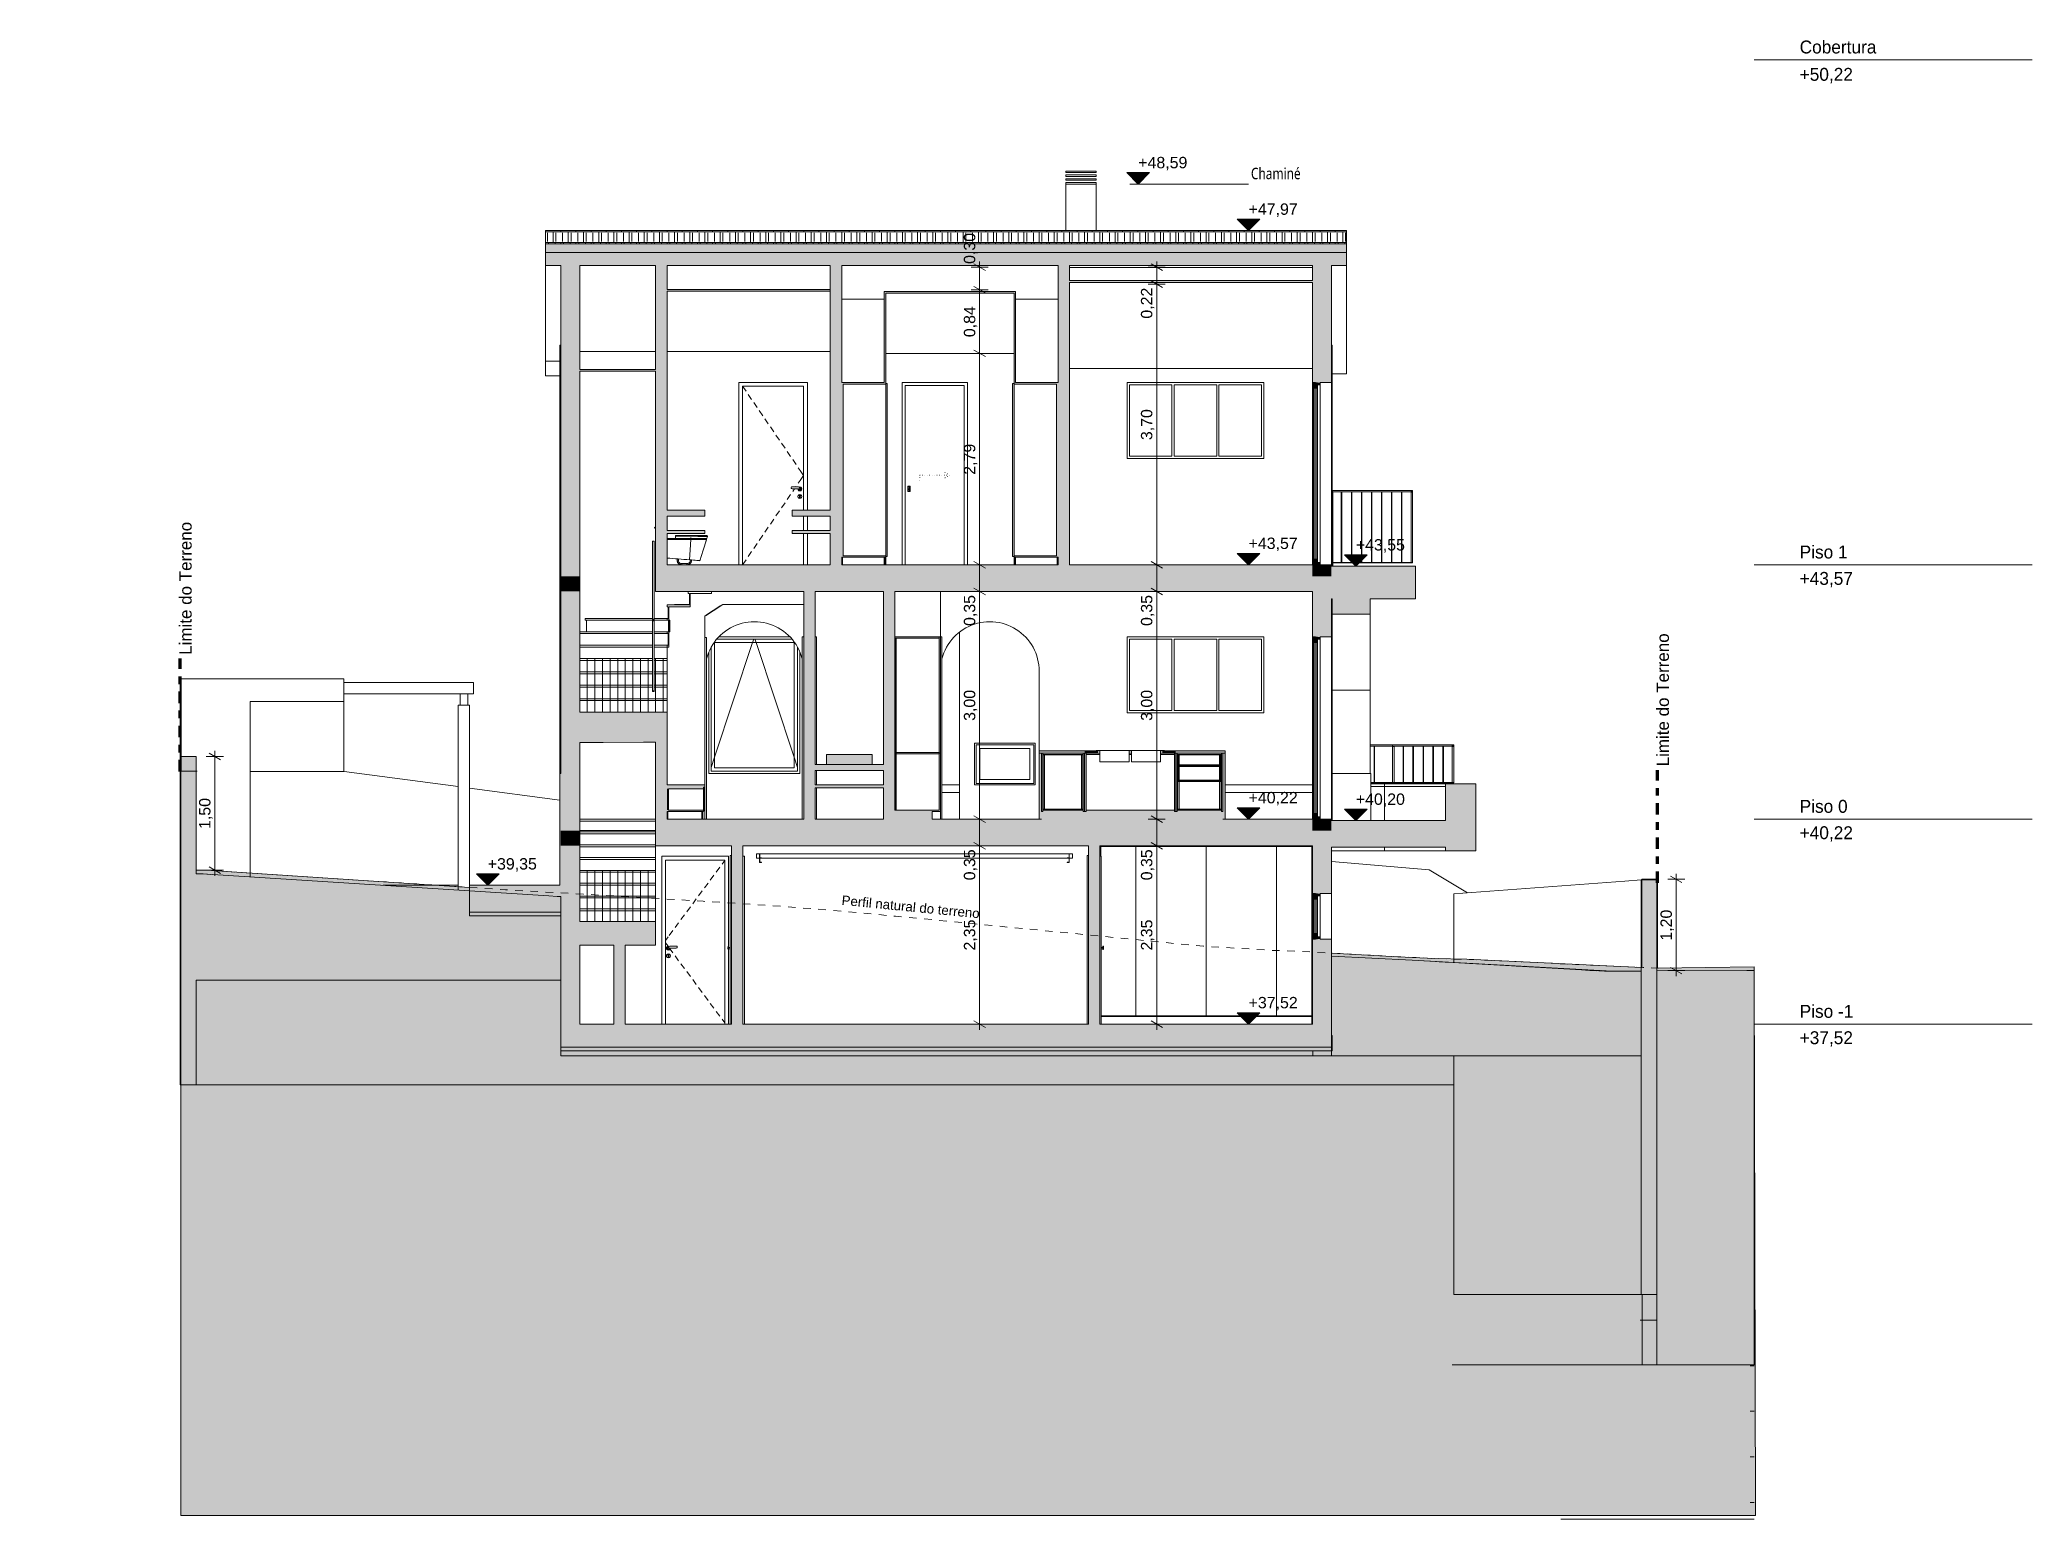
# Model space of a CAD drawing. Header units: metres. Extents: x -111189 to -108577, y -72951 to -72647.
# Drawn here: x -108893.36 to -108867.12, y -72951.18 to -72931.7 of the extents above; entities that cross this region are included whole.
import ezdxf

# ---------------------------------------------------------------- set-up
doc = ezdxf.new("R2010")
doc.units = ezdxf.units.M
doc.header["$MEASUREMENT"] = 0
doc.linetypes.add('Dot & Dashed Smaller', pattern=[0.36, 0.15, -0.09, 0.03, -0.09])
doc.linetypes.add('Hidden Line', pattern=[0.13, 0.08, -0.05])
for name, color, linetype in [('00 - DESENHO 2D', 7, 'Continuous'), ('00 - TEXTO GERAL', 7, 'Continuous'), ('01 - TERRENO PROPOSTO', 7, 'Continuous'), ('02 - ESTRADAS', 7, 'Continuous'), ('02 - PASSEIOS', 7, 'Continuous'), ('03 - COBERTURA', 7, 'Continuous'), ('03 - LAJES', 7, 'Continuous'), ('04 - TECTO FALSO', 7, 'Continuous'), ('05 - PAREDES..35', 7, 'Continuous'), ('05 - PILAR', 7, 'Continuous'), ('05 - VIGA', 7, 'Continuous'), ('06 - ESCADA INTERIOR', 7, 'Continuous'), ('06 - ESCADAS _ GUARDAS', 7, 'Continuous'), ('06 - FORRA', 7, 'Continuous'), ('07 - MUROS', 7, 'Continuous'), ('08 - EQUIPAMENTO FIXO', 7, 'Continuous'), ('12 - COTAS GERAIS', 7, 'Continuous')]:
    doc.layers.add(name, color=color, linetype=linetype)
doc.styles.add('ESTILO_GERADO_4', font='malgunsl.ttf', dxfattribs={"width": 0.8})
doc.styles.add('ESTILO_GERADO_7', font='')
doc.styles.add('ESTILO_GERADO_8', font='')
doc.styles.get('ESTILO_GERADO_7').set_extended_font_data('Helvetica')
doc.styles.get('ESTILO_GERADO_8').set_extended_font_data('OPTIAgency-Gothic')
doc.dimstyles.new('ESTILO_GERADO__5', dxfattribs={"dimtxt": 0.15, "dimasz": 0.114, "dimexe": 0.18, "dimexo": 0.0625, "dimgap": 0, "dimtad": 1, "dimzin": 0, "dimdsep": 46, "dimtxsty": 'ESTILO_GERADO_7', "dimblk": 'ARROWHEAD_2', "dimblk1": 'ARROWHEAD_2', "dimblk2": 'ARROWHEAD_2', "dimcen": 0.09, "dimse1": 1, "dimse2": 1, "dimclrd": 7, "dimclre": 7, "dimclrt": 7, "dimadec": 0, "dimazin": 0, "dimtfac": 1, "dimtdec": 4, "dimtmove": 0, "dimatfit": 3, "dimfxl": 1, "dimtolj": 1, "dimtzin": 0, "dimarcsym": 0})

msp = doc.modelspace()

# ---------------------------------------------------------------- texts
at = {"layer": '00 - TEXTO GERAL', "color": 251, "linetype": 'Continuous', "lineweight": 9, "insert": (-108877.408, -72933.383), "char_height": 0.15, "attachment_point": 1, "style": 'ESTILO_GERADO_4'}
msp.add_mtext('\\A1;{\\pql;\\fMalgun Gothic Semilight|b0|i0|c0|p0;\\W0.800000;Chaminé}', dxfattribs=at)
at = {"layer": '00 - TEXTO GERAL', "color": 7, "linetype": 'Continuous', "lineweight": 5, "char_height": 0.16, "attachment_point": 1, "rotation": 90, "style": 'ESTILO_GERADO_7'}
for insert in [(-108891.519, -72939.798), (-108872.064, -72941.267)]:
    msp.add_mtext('\\A1;{\\pql;\\fHelvetica|b0|i0|c0|p0;\\W1.000000;Limite d\\fHelvetica|b0|i0|c0|p0;\\W1.000000;o Terreno}', dxfattribs=dict(at, insert=insert))
at = {"layer": '00 - TEXTO GERAL', "color": 252, "linetype": 'Continuous', "lineweight": 9, "insert": (-108882.791, -72942.966), "char_height": 0.125, "attachment_point": 1, "rotation": 354.3983, "style": 'ESTILO_GERADO_7'}
msp.add_mtext('\\A1;{\\pql;\\fHelvetica|b0|i0|c0|p0;\\W1.000000;Perfil natural do terreno}', dxfattribs=at)

# ---------------------------------------------------------------- blocks, each defined once
blk = doc.blocks.new('Corte Elem_767_1', base_point=(-109050.728, -72941.962))
at = {"layer": '03 - LAJES', "linetype": 'Continuous', "lineweight": 13}
for points in [[(-108886.498, -72942.112), (-108886.498, -72942.312), (-108886.248, -72942.312), (-108886.248, -72942.112)], [(-108876.348, -72942.112), (-108885.248, -72942.112), (-108885.248, -72942.312), (-108876.348, -72942.312)]]:
    blk.add_hatch(color=251, dxfattribs=at).paths.add_polyline_path(points)
at = {"layer": '03 - LAJES', "color": 7, "linetype": 'Continuous', "lineweight": 20}
for p, q in [((-108886.248, -72942.112), (-108886.248, -72942.312)), ((-108885.248, -72942.312), (-108885.248, -72942.112)), ((-108884.248, -72942.312), (-108885.248, -72942.312)), ((-108879.548, -72942.312), (-108884.098, -72942.312)), ((-108876.598, -72942.312), (-108879.398, -72942.312))]:
    blk.add_line(p, q, dxfattribs=at)
blk = doc.blocks.new('Corte Elem_768_1', base_point=(-109050.728, -72941.962))
at = {"layer": '05 - PAREDES..35', "linetype": 'Continuous', "lineweight": 13}
blk.add_hatch(color=251, dxfattribs=at).paths.add_polyline_path([(-108886.248, -72938.962), (-108886.498, -72938.962), (-108886.498, -72942.112), (-108886.248, -72942.112)])
at = {"layer": '05 - PAREDES..35', "color": 7, "linetype": 'Continuous', "lineweight": 20}
for p, q in [((-108886.498, -72941.362), (-108886.498, -72938.962)), ((-108886.248, -72938.962), (-108886.248, -72940.552)), ((-108886.248, -72940.953), (-108886.248, -72942.112))]:
    blk.add_line(p, q, dxfattribs=at)
blk = doc.blocks.new('Corte Elem_771_1', base_point=(-109050.728, -72941.962))
at = {"layer": '03 - LAJES', "linetype": 'Continuous', "lineweight": 13}
for points in [[(-108885.098, -72941.962), (-108885.098, -72942.112), (-108883.298, -72942.112), (-108883.298, -72941.962)], [(-108876.598, -72942.112), (-108876.598, -72941.962), (-108882.098, -72941.962), (-108882.098, -72942.112)]]:
    blk.add_hatch(color=251, dxfattribs=at).paths.add_polyline_path(points)
at = {"layer": '03 - LAJES', "color": 7, "linetype": 'Continuous', "lineweight": 20}
for p, q in [((-108885.088, -72941.962), (-108884.638, -72941.962)), ((-108884.628, -72941.962), (-108883.298, -72941.962)), ((-108881.606, -72941.962), (-108880.168, -72941.962)), ((-108877.778, -72941.962), (-108876.598, -72941.962))]:
    blk.add_line(p, q, dxfattribs=at)
blk = doc.blocks.new('Corte Elem_772_1', base_point=(-109050.728, -72941.962))
at = {"layer": '03 - LAJES', "linetype": 'Continuous', "lineweight": 13}
for points in [[(-108886.498, -72938.962), (-108886.248, -72938.962), (-108886.248, -72938.762), (-108886.498, -72938.762)], [(-108885.248, -72938.762), (-108885.248, -72938.962), (-108876.348, -72938.962), (-108876.348, -72938.762)]]:
    blk.add_hatch(color=251, dxfattribs=at).paths.add_polyline_path(points)
at = {"layer": '03 - LAJES', "color": 7, "linetype": 'Continuous', "lineweight": 20}
for p, q in [((-108886.498, -72938.962), (-108886.498, -72938.762)), ((-108886.248, -72938.762), (-108886.248, -72938.962)), ((-108885.248, -72938.962), (-108885.248, -72938.762)), ((-108883.298, -72938.962), (-108885.248, -72938.962)), ((-108882.248, -72938.962), (-108883.148, -72938.962)), ((-108876.598, -72938.962), (-108882.098, -72938.962))]:
    blk.add_line(p, q, dxfattribs=at)
blk = doc.blocks.new('Corte Elem_773_1', base_point=(-109050.728, -72941.962))
at = {"layer": '05 - PAREDES..35', "color": 251, "linetype": 'Continuous', "lineweight": 13}
blk.add_line((-108879.548, -72936.025), (-108879.298, -72936.025), dxfattribs=at)
blk = doc.blocks.new('Corte Elem_774_1', base_point=(-109050.728, -72941.962))
at = {"layer": '03 - LAJES', "linetype": 'Continuous', "lineweight": 13}
blk.add_hatch(color=251, dxfattribs=at).paths.add_polyline_path([(-108886.498, -72945.012), (-108876.348, -72945.012), (-108876.348, -72944.812), (-108886.498, -72944.812)])
at = {"layer": '03 - LAJES', "color": 7, "linetype": 'Continuous', "lineweight": 20}
for p, q in [((-108886.498, -72945.012), (-108886.498, -72944.812)), ((-108876.348, -72944.812), (-108876.339, -72944.812)), ((-108876.339, -72944.812), (-108876.339, -72945.012)), ((-108876.348, -72945.012), (-108886.498, -72945.012)), ((-108876.339, -72945.012), (-108876.348, -72945.012))]:
    blk.add_line(p, q, dxfattribs=at)
blk = doc.blocks.new('Corte Elem_776_1', base_point=(-109050.728, -72941.962))
at = {"linetype": 'Continuous', "lineweight": 13}
blk.add_hatch(color=251, dxfattribs=at).paths.add_polyline_path([(-108886.498, -72942.312), (-108886.498, -72944.812), (-108886.248, -72944.812), (-108886.248, -72942.312)])
at = {"color": 7, "linetype": 'Continuous', "lineweight": 20}
for p, q in [((-108886.248, -72942.312), (-108886.248, -72943.312)), ((-108886.248, -72943.622), (-108886.248, -72944.662)), ((-108886.498, -72944.812), (-108886.498, -72944.082))]:
    blk.add_line(p, q, dxfattribs=at)
blk = doc.blocks.new('Corte Elem_777_1', base_point=(-109050.728, -72941.962))
at = {"linetype": 'Continuous', "lineweight": 13}
blk.add_hatch(color=251, dxfattribs=at).paths.add_polyline_path([(-108884.098, -72944.812), (-108884.098, -72942.312), (-108884.248, -72942.312), (-108884.248, -72944.812)])
at = {"color": 7, "linetype": 'Continuous', "lineweight": 20}
for p, q in [((-108884.248, -72944.662), (-108884.248, -72942.312)), ((-108884.098, -72942.312), (-108884.098, -72944.662))]:
    blk.add_line(p, q, dxfattribs=at)
blk = doc.blocks.new('Corte Elem_778_1', base_point=(-109050.728, -72941.962))
at = {"layer": '03 - LAJES', "linetype": 'Continuous', "lineweight": 13}
blk.add_hatch(color=251, dxfattribs=at).paths.add_polyline_path([(-108884.098, -72944.812), (-108879.548, -72944.812), (-108879.548, -72944.662), (-108884.098, -72944.662)])
at = {"layer": '03 - LAJES', "color": 7, "linetype": 'Continuous', "lineweight": 20}
blk.add_line((-108884.098, -72944.662), (-108879.548, -72944.662), dxfattribs=at)
blk = doc.blocks.new('Corte Elem_779_1', base_point=(-109050.728, -72941.962))
at = {"layer": '07 - MUROS', "linetype": 'Continuous', "lineweight": 13}
blk.add_hatch(color=251, dxfattribs=at).paths.add_polyline_path([(-108891.299, -72945.462), (-108891.299, -72941.332), (-108891.401, -72941.332), (-108891.499, -72941.332), (-108891.499, -72945.462)])
at = {"layer": '07 - MUROS', "color": 251, "linetype": 'Continuous', "lineweight": 13}
for p, q in [((-108891.511, -72941.333), (-108891.511, -72945.462)), ((-108891.511, -72941.333), (-108891.499, -72941.334)), ((-108891.486, -72941.33), (-108891.494, -72941.331)), ((-108891.486, -72941.33), (-108891.287, -72941.33)), ((-108891.294, -72941.331), (-108891.287, -72941.33)), ((-108890.588, -72941.334), (-108889.349, -72941.334)), ((-108889.349, -72941.334), (-108887.848, -72941.534)), ((-108887.698, -72941.554), (-108886.508, -72941.713)), ((-108876.348, -72942.519), (-108875.061, -72942.632)), ((-108875.061, -72942.632), (-108874.555, -72942.935)), ((-108891.511, -72945.462), (-108891.499, -72945.462)), ((-108891.294, -72945.462), (-108891.287, -72945.462)), ((-108891.287, -72945.462), (-108889.349, -72945.462)), ((-108889.349, -72945.462), (-108886.246, -72945.462)), ((-108886.246, -72945.462), (-108874.735, -72945.462))]:
    blk.add_line(p, q, dxfattribs=at)
at = {"layer": '07 - MUROS', "color": 7, "linetype": 'Continuous', "lineweight": 13}
for p, q in [((-108891.494, -72941.331), (-108891.499, -72941.332)), ((-108891.299, -72941.332), (-108891.294, -72941.331)), ((-108891.299, -72945.462), (-108891.294, -72945.462))]:
    blk.add_line(p, q, dxfattribs=at)
at = {"layer": '07 - MUROS', "color": 7, "linetype": 'Continuous', "lineweight": 20}
for p, q in [((-108891.499, -72945.462), (-108891.499, -72941.332)), ((-108891.499, -72941.332), (-108891.401, -72941.332)), ((-108891.401, -72941.332), (-108891.299, -72941.332)), ((-108891.299, -72941.332), (-108891.299, -72942.682)), ((-108891.299, -72944.082), (-108891.299, -72945.462)), ((-108891.299, -72945.462), (-108891.499, -72945.462))]:
    blk.add_line(p, q, dxfattribs=at)
blk = doc.blocks.new('Corte Elem_780_1', base_point=(-109050.728, -72941.962))
at = {"layer": '03 - LAJES', "linetype": 'Continuous', "lineweight": 13}
blk.add_hatch(color=251, dxfattribs=at).paths.add_polyline_path([(-108887.698, -72942.834), (-108887.698, -72942.907), (-108886.655, -72942.973), (-108886.544, -72942.98), (-108886.498, -72942.982), (-108886.498, -72942.834)])
at = {"layer": '03 - LAJES', "color": 251, "linetype": 'Continuous', "lineweight": 13}
blk.add_line((-108888.836, -72942.834), (-108887.848, -72942.834), dxfattribs=at)
at = {"layer": '03 - LAJES', "color": 7, "linetype": 'Continuous', "lineweight": 20}
for p, q in [((-108887.698, -72942.834), (-108886.508, -72942.834)), ((-108887.698, -72942.907), (-108887.698, -72942.834)), ((-108887.698, -72943.234), (-108887.698, -72942.907)), ((-108886.498, -72943.234), (-108887.698, -72943.234))]:
    blk.add_line(p, q, dxfattribs=at)
blk = doc.blocks.new('Corte Elem_781_1', base_point=(-109050.728, -72941.962))
at = {"layer": '07 - MUROS', "linetype": 'Continuous', "lineweight": 13}
blk.add_hatch(color=251, dxfattribs=at).paths.add_polyline_path([(-108872.268, -72942.761), (-108872.268, -72948.225), (-108872.064, -72948.225), (-108872.064, -72943.959), (-108872.064, -72943.959), (-108872.064, -72942.763), (-108872.236, -72942.761)])
at = {"layer": '07 - MUROS', "color": 7, "linetype": 'Continuous', "lineweight": 13}
for p, q in [((-108872.268, -72942.761), (-108872.486, -72942.778)), ((-108872.486, -72948.225), (-108872.268, -72948.225))]:
    blk.add_line(p, q, dxfattribs=at)
at = {"layer": '07 - MUROS', "color": 7, "linetype": 'Continuous', "lineweight": 20}
for p, q in [((-108872.268, -72942.761), (-108872.236, -72942.761)), ((-108872.268, -72948.225), (-108872.268, -72942.761)), ((-108872.236, -72942.761), (-108872.064, -72942.763)), ((-108872.064, -72942.763), (-108872.064, -72943.959)), ((-108872.064, -72943.959), (-108872.064, -72948.225)), ((-108872.064, -72948.225), (-108872.268, -72948.225)), ((-108872.064, -72948.225), (-108872.064, -72948.225))]:
    blk.add_line(p, q, dxfattribs=at)
at = {"layer": '07 - MUROS', "color": 251, "linetype": 'Continuous', "lineweight": 13}
for p, q in [((-108872.486, -72942.778), (-108874.735, -72942.948)), ((-108874.735, -72942.948), (-108874.735, -72943.851)), ((-108874.735, -72945.082), (-108874.735, -72945.462)), ((-108874.735, -72945.462), (-108874.735, -72948.225)), ((-108874.735, -72948.225), (-108872.486, -72948.225))]:
    blk.add_line(p, q, dxfattribs=at)
blk = doc.blocks.new('Corte Elem_782_1', base_point=(-109050.728, -72941.962))
at = {"layer": '06 - FORRA', "linetype": 'Continuous', "lineweight": 13}
blk.add_hatch(color=251, dxfattribs=at).paths.add_polyline_path([(-108886.508, -72941.362), (-108886.508, -72942.834), (-108886.498, -72942.834), (-108886.498, -72941.362)])
at = {"layer": '06 - FORRA', "color": 7, "linetype": 'Continuous', "lineweight": 20}
for p, q in [((-108886.508, -72941.362), (-108886.498, -72941.362)), ((-108886.508, -72942.834), (-108886.508, -72941.362))]:
    blk.add_line(p, q, dxfattribs=at)
blk = doc.blocks.new('Corte Elem_783_1', base_point=(-109050.728, -72941.962))
at = {"layer": '05 - PAREDES..35', "color": 251, "linetype": 'Continuous', "lineweight": 13}
blk.add_line((-108890.588, -72942.723), (-108890.588, -72940.413), dxfattribs=at)
blk = doc.blocks.new('Corte Elem_791_1', base_point=(-109050.728, -72941.962))
at = {"layer": '05 - PAREDES..35', "linetype": 'Continuous', "lineweight": 13}
for points in [[(-108876.598, -72939.562), (-108876.348, -72939.562), (-108876.348, -72938.962), (-108876.598, -72938.962)], [(-108876.598, -72942.112), (-108876.348, -72942.112), (-108876.348, -72941.962), (-108876.598, -72941.962)]]:
    blk.add_hatch(color=251, dxfattribs=at).paths.add_polyline_path(points)
at = {"layer": '05 - PAREDES..35', "color": 7, "linetype": 'Continuous', "lineweight": 20}
for p, q in [((-108876.598, -72939.562), (-108876.598, -72938.962)), ((-108876.348, -72939.062), (-108876.348, -72939.562)), ((-108876.348, -72941.962), (-108876.348, -72941.982))]:
    blk.add_line(p, q, dxfattribs=at)
blk = doc.blocks.new('Corte Elem_792_1', base_point=(-109050.728, -72941.962))
at = {"layer": '05 - PAREDES..35', "linetype": 'Continuous', "lineweight": 13}
blk.add_hatch(color=251, dxfattribs=at).paths.add_polyline_path([(-108882.248, -72938.962), (-108882.248, -72942.112), (-108882.098, -72942.112), (-108882.098, -72938.962)])
at = {"layer": '05 - PAREDES..35', "color": 7, "linetype": 'Continuous', "lineweight": 20}
for p, q in [((-108882.248, -72941.242), (-108882.248, -72938.962)), ((-108882.098, -72938.962), (-108882.098, -72941.844)), ((-108882.248, -72941.512), (-108882.248, -72941.322)), ((-108882.248, -72941.962), (-108882.248, -72941.552))]:
    blk.add_line(p, q, dxfattribs=at)
blk = doc.blocks.new('Corte Elem_793_1', base_point=(-109050.728, -72941.962))
at = {"layer": '05 - PAREDES..35', "color": 7, "linetype": 'Continuous', "lineweight": 13}
for p, q in [((-108881.498, -72939.563), (-108881.498, -72938.962)), ((-108881.498, -72941.093), (-108881.498, -72941.091)), ((-108881.498, -72941.962), (-108881.498, -72941.861))]:
    blk.add_line(p, q, dxfattribs=at)
blk = doc.blocks.new('Corte Elem_794_1', base_point=(-109050.728, -72941.962))
at = {"layer": '05 - PAREDES..35', "linetype": 'Continuous', "lineweight": 13}
blk.add_hatch(color=251, dxfattribs=at).paths.add_polyline_path([(-108883.148, -72942.112), (-108883.148, -72938.962), (-108883.298, -72938.962), (-108883.298, -72942.112)])
at = {"layer": '05 - PAREDES..35', "color": 7, "linetype": 'Continuous', "lineweight": 20}
for p, q in [((-108883.298, -72941.962), (-108883.298, -72938.962)), ((-108883.148, -72938.962), (-108883.148, -72941.242)), ((-108883.148, -72941.322), (-108883.148, -72941.512)), ((-108883.148, -72941.552), (-108883.148, -72941.962))]:
    blk.add_line(p, q, dxfattribs=at)
blk = doc.blocks.new('Corte Elem_796_1', base_point=(-109050.728, -72941.962))
at = {"layer": '05 - PAREDES..35', "linetype": 'Continuous', "lineweight": 13}
blk.add_hatch(color=251, dxfattribs=at).paths.add_polyline_path([(-108885.098, -72942.112), (-108885.098, -72940.949), (-108885.248, -72940.95), (-108885.248, -72942.112)])
at = {"layer": '05 - PAREDES..35', "color": 7, "linetype": 'Continuous', "lineweight": 20}
for p, q in [((-108885.248, -72942.112), (-108885.248, -72940.95)), ((-108885.098, -72940.949), (-108885.098, -72941.512)), ((-108885.098, -72941.862), (-108885.098, -72941.962))]:
    blk.add_line(p, q, dxfattribs=at)
blk = doc.blocks.new('Corte Elem_797_1', base_point=(-109050.728, -72941.962))
at = {"layer": '05 - PAREDES..35', "color": 251, "linetype": 'Continuous', "lineweight": 13}
for p, q in [((-108884.598, -72941.512), (-108884.598, -72939.283)), ((-108884.598, -72941.553), (-108884.598, -72941.542)), ((-108884.598, -72941.962), (-108884.598, -72941.852))]:
    blk.add_line(p, q, dxfattribs=at)
blk = doc.blocks.new('Corte Elem_799_1', base_point=(-109050.728, -72941.962))
at = {"layer": '03 - LAJES', "linetype": 'Continuous', "lineweight": 13}
blk.add_hatch(color=251, dxfattribs=at).paths.add_polyline_path([(-108883.148, -72942.112), (-108882.248, -72942.112), (-108882.248, -72941.962), (-108883.148, -72941.962)])
at = {"layer": '03 - LAJES', "color": 7, "linetype": 'Continuous', "lineweight": 20}
blk.add_line((-108883.148, -72941.962), (-108882.248, -72941.962), dxfattribs=at)
blk = doc.blocks.new('Corte Elem_800_1', base_point=(-109050.728, -72941.962))
at = {"layer": '05 - PAREDES..35', "linetype": 'Continuous', "lineweight": 13}
blk.add_hatch(color=251, dxfattribs=at).paths.add_polyline_path([(-108886.248, -72934.669), (-108886.498, -72934.669), (-108886.498, -72938.762), (-108886.248, -72938.762)])
at = {"layer": '05 - PAREDES..35', "color": 7, "linetype": 'Continuous', "lineweight": 20}
for p, q in [((-108886.498, -72938.762), (-108886.498, -72934.669)), ((-108886.248, -72934.669), (-108886.248, -72936.042)), ((-108886.248, -72936.062), (-108886.248, -72938.762))]:
    blk.add_line(p, q, dxfattribs=at)
blk = doc.blocks.new('Corte Elem_801_1', base_point=(-109050.728, -72941.962))
at = {"layer": '05 - PAREDES..35', "color": 251, "linetype": 'Continuous', "lineweight": 13}
blk.add_line((-108879.298, -72936.025), (-108876.598, -72936.025), dxfattribs=at)
blk = doc.blocks.new('Corte Elem_802_1', base_point=(-109050.728, -72941.962))
at = {"layer": '05 - PAREDES..35', "linetype": 'Continuous', "lineweight": 13}
for points in [[(-108876.348, -72936.212), (-108876.348, -72934.669), (-108876.598, -72934.669), (-108876.598, -72936.212)], [(-108876.348, -72938.762), (-108876.348, -72938.612), (-108876.598, -72938.612), (-108876.598, -72938.762)]]:
    blk.add_hatch(color=251, dxfattribs=at).paths.add_polyline_path(points)
at = {"layer": '05 - PAREDES..35', "color": 7, "linetype": 'Continuous', "lineweight": 20}
for p, q in [((-108876.598, -72934.869), (-108876.598, -72934.669)), ((-108876.348, -72934.669), (-108876.348, -72936.212)), ((-108876.598, -72936.212), (-108876.598, -72934.892)), ((-108876.348, -72938.612), (-108876.348, -72938.632))]:
    blk.add_line(p, q, dxfattribs=at)
blk = doc.blocks.new('Corte Elem_803_1', base_point=(-109050.728, -72941.962))
at = {"layer": '05 - PAREDES..35', "linetype": 'Continuous', "lineweight": 13}
blk.add_hatch(color=251, dxfattribs=at).paths.add_polyline_path([(-108885.248, -72934.669), (-108885.248, -72938.762), (-108885.098, -72938.762), (-108885.098, -72934.669)])
at = {"layer": '05 - PAREDES..35', "color": 7, "linetype": 'Continuous', "lineweight": 20}
for p, q in [((-108885.248, -72936.042), (-108885.248, -72934.669)), ((-108885.098, -72934.669), (-108885.098, -72934.987)), ((-108885.098, -72935.01), (-108885.098, -72937.892)), ((-108885.248, -72938.762), (-108885.248, -72936.062)), ((-108885.098, -72937.972), (-108885.098, -72938.162)), ((-108885.098, -72938.202), (-108885.098, -72938.612))]:
    blk.add_line(p, q, dxfattribs=at)
blk = doc.blocks.new('Corte Elem_804_1', base_point=(-109050.728, -72941.962))
at = {"layer": '05 - PAREDES..35', "color": 251, "linetype": 'Continuous', "lineweight": 13}
for p, q in [((-108882.95, -72935.114), (-108882.948, -72935.114)), ((-108882.798, -72935.114), (-108882.238, -72935.114)), ((-108880.507, -72935.114), (-108880.098, -72935.114))]:
    blk.add_line(p, q, dxfattribs=at)
blk = doc.blocks.new('Corte Elem_805_1', base_point=(-109050.728, -72941.962))
at = {"layer": '05 - PAREDES..35', "linetype": 'Continuous', "lineweight": 13}
blk.add_hatch(color=251, dxfattribs=at).paths.add_polyline_path([(-108879.948, -72938.762), (-108879.798, -72938.762), (-108879.798, -72934.669), (-108879.948, -72934.669)])
at = {"layer": '05 - PAREDES..35', "color": 7, "linetype": 'Continuous', "lineweight": 20}
for p, q in [((-108879.948, -72936.212), (-108879.948, -72934.669)), ((-108879.798, -72934.669), (-108879.798, -72934.869)), ((-108879.798, -72934.892), (-108879.798, -72938.612)), ((-108879.948, -72938.612), (-108879.948, -72938.512))]:
    blk.add_line(p, q, dxfattribs=at)
blk = doc.blocks.new('Corte Elem_806_1', base_point=(-109050.728, -72941.962))
at = {"layer": '05 - PAREDES..35', "linetype": 'Continuous', "lineweight": 13}
blk.add_hatch(color=251, dxfattribs=at).paths.add_polyline_path([(-108882.948, -72938.762), (-108882.798, -72938.762), (-108882.798, -72934.669), (-108882.948, -72934.669)])
at = {"layer": '05 - PAREDES..35', "color": 7, "linetype": 'Continuous', "lineweight": 20}
for p, q in [((-108882.948, -72937.892), (-108882.948, -72934.669)), ((-108882.798, -72934.669), (-108882.798, -72936.212)), ((-108882.948, -72938.162), (-108882.948, -72937.972)), ((-108882.948, -72938.612), (-108882.948, -72938.202)), ((-108882.798, -72938.512), (-108882.798, -72938.612))]:
    blk.add_line(p, q, dxfattribs=at)
blk = doc.blocks.new('Corte Elem_807_1', base_point=(-109050.728, -72941.962))
at = {"layer": '05 - PAREDES..35', "color": 251, "linetype": 'Continuous', "lineweight": 13}
blk.add_line((-108879.548, -72936.025), (-108879.798, -72936.025), dxfattribs=at)
blk = doc.blocks.new('Corte Elem_808_1', base_point=(-109050.728, -72941.962))
at = {"layer": '03 - LAJES', "linetype": 'Continuous', "lineweight": 13}
blk.add_hatch(color=251, dxfattribs=at).paths.add_polyline_path([(-108876.598, -72938.762), (-108876.598, -72938.612), (-108879.798, -72938.612), (-108879.798, -72938.762)])
at = {"layer": '03 - LAJES', "color": 7, "linetype": 'Continuous', "lineweight": 20}
blk.add_line((-108879.798, -72938.612), (-108876.598, -72938.612), dxfattribs=at)
blk = doc.blocks.new('Corte Elem_809_1', base_point=(-109050.728, -72941.962))
at = {"layer": '03 - LAJES', "linetype": 'Continuous', "lineweight": 13}
blk.add_hatch(color=251, dxfattribs=at).paths.add_polyline_path([(-108882.798, -72938.612), (-108882.798, -72938.762), (-108879.948, -72938.762), (-108879.948, -72938.612)])
at = {"layer": '03 - LAJES', "color": 7, "linetype": 'Continuous', "lineweight": 20}
for p, q in [((-108882.788, -72938.612), (-108882.238, -72938.612)), ((-108882.228, -72938.612), (-108880.518, -72938.612)), ((-108880.508, -72938.612), (-108879.958, -72938.612))]:
    blk.add_line(p, q, dxfattribs=at)
blk = doc.blocks.new('Corte Elem_810_1', base_point=(-109050.728, -72941.962))
at = {"layer": '03 - LAJES', "linetype": 'Continuous', "lineweight": 13}
blk.add_hatch(color=251, dxfattribs=at).paths.add_polyline_path([(-108885.098, -72938.762), (-108882.948, -72938.762), (-108882.948, -72938.612), (-108885.098, -72938.612)])
at = {"layer": '03 - LAJES', "color": 7, "linetype": 'Continuous', "lineweight": 20}
blk.add_line((-108885.098, -72938.612), (-108882.948, -72938.612), dxfattribs=at)
blk = doc.blocks.new('Corte Elem_811_1', base_point=(-109050.728, -72941.962))
at = {"layer": '08 - EQUIPAMENTO FIXO', "color": 7, "linetype": 'Continuous', "lineweight": 13}
for p, q in [((-108885.019, -72938.267), (-108885.098, -72938.267)), ((-108885.068, -72938.278), (-108885.098, -72938.278)), ((-108885.039, -72938.278), (-108885.068, -72938.278)), ((-108885.009, -72938.278), (-108885.039, -72938.278)), ((-108884.987, -72938.267), (-108885.019, -72938.267)), ((-108884.98, -72938.278), (-108885.009, -72938.278)), ((-108884.78, -72938.227), (-108884.987, -72938.227)), ((-108884.987, -72938.227), (-108884.987, -72938.229)), ((-108884.987, -72938.229), (-108884.987, -72938.23)), ((-108884.987, -72938.23), (-108884.987, -72938.231)), ((-108884.987, -72938.231), (-108884.987, -72938.232)), ((-108884.987, -72938.232), (-108884.987, -72938.233)), ((-108884.987, -72938.233), (-108884.987, -72938.234)), ((-108884.987, -72938.234), (-108884.987, -72938.235)), ((-108884.987, -72938.235), (-108884.987, -72938.236)), ((-108884.987, -72938.252), (-108884.987, -72938.236)), ((-108884.987, -72938.236), (-108884.936, -72938.237)), ((-108884.987, -72938.267), (-108884.987, -72938.252)), ((-108884.987, -72938.267), (-108884.885, -72938.267)), ((-108884.931, -72938.279), (-108884.98, -72938.278)), ((-108884.936, -72938.237), (-108884.884, -72938.237)), ((-108884.882, -72938.279), (-108884.931, -72938.279)), ((-108884.885, -72938.267), (-108884.784, -72938.267)), ((-108884.884, -72938.237), (-108884.833, -72938.237)), ((-108884.834, -72938.279), (-108884.882, -72938.279)), ((-108884.785, -72938.279), (-108884.834, -72938.279)), ((-108884.833, -72938.237), (-108884.781, -72938.237)), ((-108884.794, -72938.413), (-108884.785, -72938.279)), ((-108884.785, -72938.27), (-108884.784, -72938.269)), ((-108884.785, -72938.272), (-108884.785, -72938.27)), ((-108884.785, -72938.274), (-108884.785, -72938.272)), ((-108884.785, -72938.276), (-108884.785, -72938.274)), ((-108884.785, -72938.276), (-108884.785, -72938.277)), ((-108884.785, -72938.278), (-108884.785, -72938.277)), ((-108884.785, -72938.279), (-108884.785, -72938.278)), ((-108884.768, -72938.279), (-108884.785, -72938.279)), ((-108884.783, -72938.252), (-108884.784, -72938.267)), ((-108884.784, -72938.268), (-108884.784, -72938.267)), ((-108884.784, -72938.267), (-108884.744, -72938.267)), ((-108884.784, -72938.269), (-108884.784, -72938.268)), ((-108884.784, -72938.268), (-108884.784, -72938.268)), ((-108884.781, -72938.237), (-108884.759, -72938.237)), ((-108884.75, -72938.227), (-108884.78, -72938.227)), ((-108884.751, -72938.279), (-108884.768, -72938.279)), ((-108884.759, -72938.237), (-108884.736, -72938.237)), ((-108884.728, -72938.28), (-108884.751, -72938.279)), ((-108884.719, -72938.227), (-108884.75, -72938.227)), ((-108884.744, -72938.267), (-108884.705, -72938.267)), ((-108884.736, -72938.237), (-108884.714, -72938.237)), ((-108884.719, -72938.28), (-108884.728, -72938.28)), ((-108884.689, -72938.227), (-108884.719, -72938.227)), ((-108884.71, -72938.28), (-108884.719, -72938.28)), ((-108884.714, -72938.237), (-108884.692, -72938.238)), ((-108884.701, -72938.28), (-108884.71, -72938.28)), ((-108884.705, -72938.267), (-108884.67, -72938.267)), ((-108884.692, -72938.28), (-108884.701, -72938.28)), ((-108884.692, -72938.238), (-108884.676, -72938.238)), ((-108884.684, -72938.28), (-108884.692, -72938.28)), ((-108884.66, -72938.227), (-108884.689, -72938.227)), ((-108884.675, -72938.28), (-108884.684, -72938.28)), ((-108884.676, -72938.238), (-108884.661, -72938.238)), ((-108884.66, -72938.28), (-108884.675, -72938.28)), ((-108884.67, -72938.267), (-108884.668, -72938.267)), ((-108884.668, -72938.267), (-108884.639, -72938.267)), ((-108884.661, -72938.238), (-108884.642, -72938.238)), ((-108884.636, -72938.227), (-108884.66, -72938.227)), ((-108884.654, -72938.28), (-108884.66, -72938.28)), ((-108884.647, -72938.28), (-108884.654, -72938.28)), ((-108884.641, -72938.28), (-108884.647, -72938.28)), ((-108884.642, -72938.238), (-108884.625, -72938.239)), ((-108884.635, -72938.28), (-108884.641, -72938.28)), ((-108884.639, -72938.267), (-108884.616, -72938.267)), ((-108884.614, -72938.227), (-108884.636, -72938.227)), ((-108884.63, -72938.28), (-108884.635, -72938.28)), ((-108884.62, -72938.28), (-108884.63, -72938.28)), ((-108884.625, -72938.239), (-108884.609, -72938.239)), ((-108884.622, -72938.419), (-108884.579, -72938.284)), ((-108884.61, -72938.28), (-108884.62, -72938.28)), ((-108884.616, -72938.267), (-108884.597, -72938.267)), ((-108884.596, -72938.227), (-108884.614, -72938.227)), ((-108884.597, -72938.28), (-108884.61, -72938.28)), ((-108884.61, -72938.382), (-108884.578, -72938.281)), ((-108884.609, -72938.239), (-108884.596, -72938.239)), ((-108884.597, -72938.267), (-108884.587, -72938.267)), ((-108884.594, -72938.28), (-108884.597, -72938.28)), ((-108884.583, -72938.227), (-108884.596, -72938.227)), ((-108884.596, -72938.239), (-108884.588, -72938.239)), ((-108884.59, -72938.28), (-108884.594, -72938.28)), ((-108884.587, -72938.28), (-108884.59, -72938.28)), ((-108884.588, -72938.239), (-108884.58, -72938.239)), ((-108884.587, -72938.268), (-108884.588, -72938.267)), ((-108884.587, -72938.267), (-108884.582, -72938.267)), ((-108884.586, -72938.268), (-108884.587, -72938.268)), ((-108884.585, -72938.28), (-108884.587, -72938.28)), ((-108884.585, -72938.268), (-108884.586, -72938.268)), ((-108884.584, -72938.268), (-108884.585, -72938.268)), ((-108884.58, -72938.28), (-108884.585, -72938.28)), ((-108884.582, -72938.269), (-108884.584, -72938.268)), ((-108884.575, -72938.227), (-108884.583, -72938.227)), ((-108884.582, -72938.267), (-108884.574, -72938.267)), ((-108884.581, -72938.27), (-108884.582, -72938.269)), ((-108884.581, -72938.271), (-108884.581, -72938.27)), ((-108884.58, -72938.272), (-108884.581, -72938.271)), ((-108884.58, -72938.239), (-108884.574, -72938.239)), ((-108884.579, -72938.273), (-108884.58, -72938.272)), ((-108884.578, -72938.281), (-108884.58, -72938.28)), ((-108884.579, -72938.274), (-108884.579, -72938.273)), ((-108884.578, -72938.275), (-108884.579, -72938.274)), ((-108884.578, -72938.276), (-108884.578, -72938.275)), ((-108884.578, -72938.277), (-108884.578, -72938.276)), ((-108884.578, -72938.278), (-108884.578, -72938.277)), ((-108884.578, -72938.28), (-108884.578, -72938.278)), ((-108884.578, -72938.28), (-108884.578, -72938.281)), ((-108884.572, -72938.227), (-108884.575, -72938.227)), ((-108884.574, -72938.239), (-108884.57, -72938.24)), ((-108884.572, -72938.261), (-108884.574, -72938.267)), ((-108884.572, -72938.261), (-108884.574, -72938.267)), ((-108884.572, -72938.227), (-108884.564, -72938.24)), ((-108884.569, -72938.253), (-108884.572, -72938.261)), ((-108884.57, -72938.24), (-108884.566, -72938.24)), ((-108884.564, -72938.24), (-108884.569, -72938.253)), ((-108884.566, -72938.24), (-108884.564, -72938.24)), ((-108885.098, -72938.523), (-108885.061, -72938.526)), ((-108885.061, -72938.526), (-108885.024, -72938.529)), ((-108885.024, -72938.529), (-108884.987, -72938.532)), ((-108884.987, -72938.532), (-108884.95, -72938.535)), ((-108884.964, -72938.537), (-108884.964, -72938.534)), ((-108884.964, -72938.552), (-108884.964, -72938.537)), ((-108884.963, -72938.552), (-108884.964, -72938.552)), ((-108884.964, -72938.558), (-108884.964, -72938.552)), ((-108884.963, -72938.563), (-108884.964, -72938.558)), ((-108884.96, -72938.552), (-108884.963, -72938.552)), ((-108884.962, -72938.569), (-108884.963, -72938.563)), ((-108884.955, -72938.552), (-108884.96, -72938.552)), ((-108884.949, -72938.552), (-108884.955, -72938.552)), ((-108884.95, -72938.535), (-108884.913, -72938.538)), ((-108884.949, -72938.552), (-108884.949, -72938.535)), ((-108884.946, -72938.57), (-108884.949, -72938.552)), ((-108884.913, -72938.538), (-108884.876, -72938.541)), ((-108884.876, -72938.541), (-108884.839, -72938.544)), ((-108884.839, -72938.544), (-108884.802, -72938.547)), ((-108884.802, -72938.547), (-108884.794, -72938.413)), ((-108884.802, -72938.547), (-108884.776, -72938.549)), ((-108884.792, -72938.561), (-108884.794, -72938.57)), ((-108884.791, -72938.552), (-108884.792, -72938.561)), ((-108884.791, -72938.548), (-108884.791, -72938.552)), ((-108884.785, -72938.552), (-108884.791, -72938.552)), ((-108884.78, -72938.552), (-108884.785, -72938.552)), ((-108884.777, -72938.552), (-108884.78, -72938.552)), ((-108884.777, -72938.563), (-108884.778, -72938.569)), ((-108884.776, -72938.552), (-108884.777, -72938.552)), ((-108884.776, -72938.558), (-108884.777, -72938.563)), ((-108884.776, -72938.549), (-108884.776, -72938.552)), ((-108884.776, -72938.549), (-108884.75, -72938.551)), ((-108884.776, -72938.552), (-108884.776, -72938.558)), ((-108884.75, -72938.551), (-108884.726, -72938.553)), ((-108884.726, -72938.553), (-108884.707, -72938.554)), ((-108884.707, -72938.554), (-108884.693, -72938.555)), ((-108884.693, -72938.555), (-108884.681, -72938.556)), ((-108884.681, -72938.556), (-108884.672, -72938.557)), ((-108884.672, -72938.557), (-108884.666, -72938.558)), ((-108884.666, -72938.558), (-108884.622, -72938.419)), ((-108884.666, -72938.558), (-108884.666, -72938.558)), ((-108884.96, -72938.575), (-108884.962, -72938.569)), ((-108884.958, -72938.58), (-108884.96, -72938.575)), ((-108884.955, -72938.585), (-108884.958, -72938.58)), ((-108884.951, -72938.59), (-108884.955, -72938.585)), ((-108884.947, -72938.595), (-108884.951, -72938.59)), ((-108884.942, -72938.599), (-108884.947, -72938.595)), ((-108884.942, -72938.577), (-108884.946, -72938.57)), ((-108884.936, -72938.584), (-108884.942, -72938.577)), ((-108884.937, -72938.603), (-108884.942, -72938.599)), ((-108884.932, -72938.606), (-108884.937, -72938.603)), ((-108884.929, -72938.59), (-108884.936, -72938.584)), ((-108884.926, -72938.608), (-108884.932, -72938.606)), ((-108884.922, -72938.594), (-108884.929, -72938.59)), ((-108884.921, -72938.61), (-108884.926, -72938.608)), ((-108884.913, -72938.597), (-108884.922, -72938.594)), ((-108884.915, -72938.611), (-108884.921, -72938.61)), ((-108884.91, -72938.612), (-108884.915, -72938.611)), ((-108884.904, -72938.597), (-108884.913, -72938.597)), ((-108884.904, -72938.612), (-108884.91, -72938.612)), ((-108884.881, -72938.597), (-108884.904, -72938.597)), ((-108884.904, -72938.597), (-108884.904, -72938.603)), ((-108884.904, -72938.603), (-108884.904, -72938.608)), ((-108884.904, -72938.608), (-108884.904, -72938.611)), ((-108884.904, -72938.611), (-108884.904, -72938.612)), ((-108884.859, -72938.597), (-108884.881, -72938.597)), ((-108884.836, -72938.597), (-108884.859, -72938.597)), ((-108884.827, -72938.597), (-108884.836, -72938.597)), ((-108884.836, -72938.597), (-108884.836, -72938.603)), ((-108884.836, -72938.603), (-108884.836, -72938.608)), ((-108884.836, -72938.608), (-108884.836, -72938.611)), ((-108884.836, -72938.611), (-108884.836, -72938.612)), ((-108884.83, -72938.612), (-108884.836, -72938.612)), ((-108884.825, -72938.611), (-108884.83, -72938.612)), ((-108884.819, -72938.594), (-108884.827, -72938.597)), ((-108884.819, -72938.61), (-108884.825, -72938.611)), ((-108884.811, -72938.59), (-108884.819, -72938.594)), ((-108884.814, -72938.608), (-108884.819, -72938.61)), ((-108884.808, -72938.606), (-108884.814, -72938.608)), ((-108884.804, -72938.584), (-108884.811, -72938.59)), ((-108884.803, -72938.603), (-108884.808, -72938.606)), ((-108884.798, -72938.577), (-108884.804, -72938.584)), ((-108884.798, -72938.599), (-108884.803, -72938.603)), ((-108884.794, -72938.57), (-108884.798, -72938.577)), ((-108884.793, -72938.595), (-108884.798, -72938.599)), ((-108884.789, -72938.59), (-108884.793, -72938.595)), ((-108884.786, -72938.585), (-108884.789, -72938.59)), ((-108884.782, -72938.58), (-108884.786, -72938.585)), ((-108884.78, -72938.575), (-108884.782, -72938.58)), ((-108884.778, -72938.569), (-108884.78, -72938.575))]:
    blk.add_line(p, q, dxfattribs=at)
at = {"layer": '08 - EQUIPAMENTO FIXO', "color": 251, "linetype": 'Continuous', "lineweight": 13}
for p, q in [((-108884.83, -72938.612), (-108884.83, -72938.612)), ((-108884.825, -72938.611), (-108884.825, -72938.611)), ((-108884.819, -72938.61), (-108884.819, -72938.61)), ((-108884.814, -72938.608), (-108884.814, -72938.608)), ((-108884.808, -72938.606), (-108884.808, -72938.606)), ((-108884.803, -72938.603), (-108884.803, -72938.603)), ((-108884.798, -72938.599), (-108884.798, -72938.599)), ((-108884.793, -72938.595), (-108884.793, -72938.595))]:
    blk.add_line(p, q, dxfattribs=at)
blk = doc.blocks.new('Corte Elem_812_1', base_point=(-109050.728, -72941.962))
at = {"layer": '08 - EQUIPAMENTO FIXO', "linetype": 'Continuous', "lineweight": 13}
blk.add_hatch(color=251, dxfattribs=at).paths.add_polyline_path([(-108883, -72941.116), (-108883, -72941.238), (-108883, -72941.238), (-108883, -72941.239), (-108882.999, -72941.24), (-108882.999, -72941.241), (-108882.999, -72941.241), (-108882.998, -72941.242), (-108882.998, -72941.242), (-108882.997, -72941.242), (-108882.996, -72941.242), (-108882.996, -72941.242), (-108882.4, -72941.242), (-108882.398, -72941.242), (-108882.398, -72941.242), (-108882.398, -72941.242), (-108882.397, -72941.241), (-108882.397, -72941.241), (-108882.396, -72941.241), (-108882.396, -72941.24), (-108882.396, -72941.238), (-108882.396, -72941.116), (-108882.396, -72941.115), (-108882.396, -72941.114), (-108882.397, -72941.114), (-108882.397, -72941.114), (-108882.398, -72941.113), (-108882.398, -72941.113), (-108882.398, -72941.113), (-108882.4, -72941.112), (-108882.996, -72941.112), (-108882.997, -72941.113), (-108882.998, -72941.113), (-108882.998, -72941.113), (-108882.998, -72941.114), (-108882.999, -72941.114), (-108883, -72941.115), (-108883, -72941.115)])
at = {"layer": '08 - EQUIPAMENTO FIXO', "color": 7, "linetype": 'Continuous', "lineweight": 20}
for p, q in [((-108883, -72941.115), (-108882.999, -72941.114)), ((-108883, -72941.116), (-108883, -72941.115)), ((-108883, -72941.115), (-108883, -72941.115)), ((-108883, -72941.145), (-108883, -72941.116)), ((-108883, -72941.116), (-108883, -72941.116)), ((-108883, -72941.146), (-108883, -72941.145)), ((-108883, -72941.176), (-108883, -72941.146)), ((-108883, -72941.177), (-108883, -72941.176)), ((-108883, -72941.179), (-108883, -72941.177)), ((-108883, -72941.209), (-108883, -72941.179)), ((-108882.999, -72941.114), (-108882.998, -72941.114)), ((-108882.998, -72941.114), (-108882.998, -72941.113)), ((-108882.998, -72941.113), (-108882.997, -72941.113)), ((-108882.998, -72941.113), (-108882.998, -72941.113)), ((-108882.997, -72941.113), (-108882.996, -72941.112)), ((-108882.997, -72941.113), (-108882.997, -72941.113)), ((-108882.996, -72941.112), (-108882.995, -72941.112)), ((-108882.996, -72941.112), (-108882.996, -72941.112)), ((-108882.995, -72941.112), (-108882.995, -72941.112)), ((-108882.995, -72941.112), (-108882.995, -72941.112)), ((-108882.995, -72941.112), (-108882.995, -72941.112)), ((-108882.995, -72941.112), (-108882.995, -72941.112)), ((-108882.995, -72941.112), (-108882.995, -72941.112)), ((-108882.995, -72941.112), (-108882.855, -72941.112)), ((-108882.855, -72941.112), (-108882.846, -72941.112)), ((-108882.846, -72941.112), (-108882.706, -72941.112)), ((-108882.706, -72941.112), (-108882.698, -72941.112)), ((-108882.698, -72941.112), (-108882.689, -72941.112)), ((-108882.689, -72941.112), (-108882.549, -72941.112)), ((-108882.549, -72941.112), (-108882.541, -72941.112)), ((-108882.541, -72941.112), (-108882.401, -72941.112)), ((-108882.401, -72941.112), (-108882.4, -72941.112)), ((-108882.401, -72941.112), (-108882.401, -72941.112)), ((-108882.401, -72941.112), (-108882.401, -72941.112)), ((-108882.4, -72941.112), (-108882.4, -72941.112)), ((-108882.4, -72941.112), (-108882.4, -72941.112)), ((-108882.4, -72941.112), (-108882.4, -72941.112)), ((-108882.4, -72941.112), (-108882.4, -72941.112)), ((-108882.4, -72941.112), (-108882.398, -72941.113)), ((-108882.4, -72941.112), (-108882.4, -72941.112)), ((-108882.398, -72941.113), (-108882.398, -72941.113)), ((-108882.398, -72941.113), (-108882.398, -72941.113)), ((-108882.398, -72941.113), (-108882.397, -72941.114)), ((-108882.397, -72941.114), (-108882.397, -72941.114)), ((-108882.397, -72941.114), (-108882.396, -72941.114)), ((-108882.396, -72941.114), (-108882.396, -72941.115)), ((-108882.396, -72941.115), (-108882.396, -72941.116)), ((-108882.396, -72941.115), (-108882.396, -72941.115)), ((-108882.396, -72941.116), (-108882.396, -72941.145)), ((-108882.396, -72941.145), (-108882.396, -72941.146)), ((-108882.396, -72941.146), (-108882.396, -72941.176)), ((-108882.396, -72941.176), (-108882.396, -72941.177)), ((-108882.396, -72941.177), (-108882.396, -72941.179)), ((-108882.396, -72941.179), (-108882.396, -72941.18)), ((-108882.396, -72941.18), (-108882.396, -72941.238)), ((-108883, -72941.238), (-108883, -72941.209)), ((-108883, -72941.239), (-108883, -72941.238)), ((-108883, -72941.238), (-108883, -72941.238)), ((-108882.999, -72941.24), (-108883, -72941.239)), ((-108882.999, -72941.241), (-108882.999, -72941.24)), ((-108882.999, -72941.241), (-108882.999, -72941.241)), ((-108882.998, -72941.242), (-108882.999, -72941.241)), ((-108882.997, -72941.242), (-108882.998, -72941.242)), ((-108882.998, -72941.242), (-108882.998, -72941.242)), ((-108882.996, -72941.242), (-108882.997, -72941.242)), ((-108882.854, -72941.242), (-108882.996, -72941.242)), ((-108882.996, -72941.242), (-108882.996, -72941.242)), ((-108882.851, -72941.242), (-108882.854, -72941.242)), ((-108882.705, -72941.242), (-108882.851, -72941.242)), ((-108882.698, -72941.242), (-108882.705, -72941.242)), ((-108882.69, -72941.242), (-108882.698, -72941.242)), ((-108882.545, -72941.242), (-108882.69, -72941.242)), ((-108882.541, -72941.242), (-108882.545, -72941.242)), ((-108882.4, -72941.242), (-108882.541, -72941.242)), ((-108882.4, -72941.242), (-108882.4, -72941.242)), ((-108882.398, -72941.242), (-108882.4, -72941.242)), ((-108882.397, -72941.241), (-108882.398, -72941.242)), ((-108882.398, -72941.242), (-108882.398, -72941.242)), ((-108882.398, -72941.242), (-108882.398, -72941.242)), ((-108882.396, -72941.241), (-108882.397, -72941.241)), ((-108882.397, -72941.241), (-108882.397, -72941.241)), ((-108882.396, -72941.238), (-108882.396, -72941.24)), ((-108882.396, -72941.24), (-108882.396, -72941.24)), ((-108882.396, -72941.24), (-108882.396, -72941.241))]:
    blk.add_line(p, q, dxfattribs=at)
at = {"layer": '08 - EQUIPAMENTO FIXO', "color": 7, "linetype": 'Continuous', "lineweight": 13}
for p, q in [((-108882.998, -72941.113), (-108882.999, -72941.114)), ((-108882.999, -72941.114), (-108882.999, -72941.114)), ((-108882.4, -72941.112), (-108882.399, -72941.113)), ((-108882.398, -72941.113), (-108882.399, -72941.113)), ((-108882.398, -72941.113), (-108882.398, -72941.113)), ((-108882.398, -72941.113), (-108882.397, -72941.114)), ((-108882.398, -72941.113), (-108882.398, -72941.113)), ((-108882.397, -72941.114), (-108882.397, -72941.114)), ((-108882.396, -72941.114), (-108882.396, -72941.115)), ((-108882.396, -72941.114), (-108882.396, -72941.114)), ((-108882.396, -72941.115), (-108882.396, -72941.116)), ((-108882.396, -72941.115), (-108882.396, -72941.115)), ((-108883, -72941.24), (-108883, -72941.239)), ((-108883, -72941.24), (-108882.999, -72941.24)), ((-108882.998, -72941.242), (-108882.997, -72941.242)), ((-108882.997, -72941.242), (-108882.997, -72941.242)), ((-108882.398, -72941.242), (-108882.397, -72941.241)), ((-108882.397, -72941.241), (-108882.397, -72941.241))]:
    blk.add_line(p, q, dxfattribs=at)
blk = doc.blocks.new('Corte Elem_813_1', base_point=(-109050.728, -72941.962))
at = {"layer": '08 - EQUIPAMENTO FIXO', "linetype": 'Continuous', "lineweight": 13}
blk.add_hatch(color=251, dxfattribs=at).paths.add_polyline_path([(-108883.148, -72941.322), (-108882.248, -72941.322), (-108882.248, -72941.242), (-108883.148, -72941.242)])
at = {"layer": '08 - EQUIPAMENTO FIXO', "color": 7, "linetype": 'Continuous', "lineweight": 20}
for p, q in [((-108883.148, -72941.242), (-108882.996, -72941.242)), ((-108882.248, -72941.322), (-108883.148, -72941.322)), ((-108882.4, -72941.242), (-108882.248, -72941.242))]:
    blk.add_line(p, q, dxfattribs=at)
blk = doc.blocks.new('Corte Elem_814_1', base_point=(-109050.728, -72941.962))
at = {"layer": '08 - EQUIPAMENTO FIXO', "linetype": 'Continuous', "lineweight": 13}
for points in [[(-108881.516, -72939.58), (-108881.516, -72939.562), (-108882.098, -72939.562), (-108882.098, -72939.58)], [(-108882.089, -72941.844), (-108882.08, -72941.844), (-108882.08, -72939.58), (-108882.089, -72939.58)], [(-108881.516, -72941.091), (-108881.498, -72941.091), (-108881.498, -72939.563), (-108881.516, -72939.563)], [(-108881.516, -72941.101), (-108881.516, -72941.083), (-108882.08, -72941.083), (-108882.08, -72941.101)], [(-108881.516, -72941.861), (-108881.498, -72941.861), (-108881.498, -72941.093), (-108881.516, -72941.093)], [(-108881.516, -72941.862), (-108881.516, -72941.844), (-108882.098, -72941.844), (-108882.098, -72941.862)], [(-108881.606, -72941.962), (-108881.606, -72941.862), (-108882.098, -72941.862), (-108882.098, -72941.962)]]:
    blk.add_hatch(color=251, dxfattribs=at).paths.add_polyline_path(points)
at = {"layer": '08 - EQUIPAMENTO FIXO', "color": 7, "linetype": 'Continuous', "lineweight": 20}
for p, q in [((-108882.098, -72939.58), (-108882.098, -72939.562)), ((-108882.098, -72939.562), (-108881.516, -72939.562)), ((-108882.089, -72939.58), (-108882.098, -72939.58)), ((-108882.08, -72939.58), (-108882.089, -72939.58)), ((-108882.089, -72941.844), (-108882.089, -72939.58)), ((-108881.516, -72939.58), (-108882.08, -72939.58)), ((-108882.08, -72939.58), (-108882.08, -72941.083)), ((-108881.516, -72939.562), (-108881.516, -72939.563)), ((-108881.516, -72939.563), (-108881.516, -72939.58)), ((-108881.516, -72939.563), (-108881.498, -72939.563)), ((-108881.516, -72941.083), (-108881.516, -72939.58)), ((-108881.498, -72939.563), (-108881.498, -72941.091)), ((-108882.08, -72941.101), (-108882.08, -72941.083)), ((-108882.08, -72941.083), (-108881.516, -72941.083)), ((-108881.516, -72941.101), (-108882.08, -72941.101)), ((-108882.08, -72941.101), (-108882.08, -72941.844)), ((-108881.516, -72941.091), (-108881.516, -72941.093)), ((-108881.498, -72941.091), (-108881.516, -72941.091)), ((-108881.516, -72941.093), (-108881.498, -72941.093)), ((-108881.516, -72941.844), (-108881.516, -72941.101)), ((-108881.498, -72941.093), (-108881.498, -72941.861)), ((-108882.098, -72941.844), (-108882.089, -72941.844)), ((-108882.089, -72941.844), (-108882.08, -72941.844)), ((-108882.08, -72941.844), (-108881.516, -72941.844)), ((-108881.606, -72941.862), (-108881.606, -72941.962)), ((-108881.516, -72941.862), (-108881.606, -72941.862)), ((-108881.516, -72941.861), (-108881.516, -72941.862)), ((-108881.498, -72941.861), (-108881.516, -72941.861))]:
    blk.add_line(p, q, dxfattribs=at)
blk = doc.blocks.new('Corte Elem_815_1', base_point=(-109050.728, -72941.962))
at = {"color": 7, "linetype": 'Continuous', "lineweight": 13}
for p, q in [((-108880.198, -72941.093), (-108880.198, -72941.092)), ((-108880.198, -72941.962), (-108880.198, -72941.961))]:
    blk.add_line(p, q, dxfattribs=at)
blk = doc.blocks.new('Corte Elem_816_1', base_point=(-109050.728, -72941.962))
at = {"color": 7, "linetype": 'Continuous', "lineweight": 13}
for p, q in [((-108877.748, -72941.092), (-108877.748, -72941.093)), ((-108877.748, -72941.961), (-108877.748, -72941.962))]:
    blk.add_line(p, q, dxfattribs=at)
blk = doc.blocks.new('Corte Elem_817_1', base_point=(-109050.728, -72941.962))
at = {"layer": '08 - EQUIPAMENTO FIXO', "linetype": 'Continuous', "lineweight": 13}
for points in [[(-108879.598, -72941.092), (-108879.598, -72941.062), (-108880.198, -72941.062), (-108880.198, -72941.092)], [(-108880.168, -72941.961), (-108880.168, -72941.093), (-108880.198, -72941.093), (-108880.198, -72941.961)], [(-108880.168, -72941.862), (-108880.15, -72941.862), (-108880.15, -72941.092), (-108880.168, -72941.092)], [(-108880.125, -72941.829), (-108880.125, -72941.115), (-108880.145, -72941.115), (-108880.145, -72941.829)], [(-108879.621, -72941.829), (-108879.621, -72941.115), (-108879.641, -72941.115), (-108879.641, -72941.829)], [(-108879.598, -72941.862), (-108879.598, -72941.092), (-108879.616, -72941.092), (-108879.616, -72941.862)], [(-108879.598, -72941.962), (-108879.598, -72941.862), (-108880.168, -72941.862), (-108880.168, -72941.962)], [(-108879.616, -72941.862), (-108879.616, -72941.844), (-108880.15, -72941.844), (-108880.15, -72941.862)], [(-108879.621, -72941.839), (-108879.621, -72941.829), (-108880.145, -72941.829), (-108880.145, -72941.839)]]:
    blk.add_hatch(color=251, dxfattribs=at).paths.add_polyline_path(points)
at = {"layer": '08 - EQUIPAMENTO FIXO', "color": 7, "linetype": 'Continuous', "lineweight": 20}
for p, q in [((-108880.198, -72941.092), (-108880.198, -72941.062)), ((-108880.198, -72941.062), (-108879.598, -72941.062)), ((-108880.168, -72941.092), (-108880.198, -72941.092)), ((-108880.198, -72941.093), (-108880.168, -72941.093)), ((-108880.198, -72941.961), (-108880.198, -72941.093)), ((-108880.168, -72941.093), (-108880.168, -72941.092)), ((-108880.168, -72941.092), (-108880.15, -72941.092)), ((-108880.168, -72941.093), (-108880.168, -72941.862)), ((-108880.168, -72941.862), (-108880.168, -72941.093)), ((-108879.616, -72941.092), (-108880.15, -72941.092)), ((-108880.15, -72941.092), (-108880.15, -72941.844)), ((-108880.145, -72941.115), (-108880.125, -72941.115)), ((-108880.145, -72941.829), (-108880.145, -72941.115)), ((-108880.125, -72941.115), (-108880.125, -72941.829)), ((-108879.641, -72941.115), (-108879.621, -72941.115)), ((-108879.641, -72941.829), (-108879.641, -72941.115)), ((-108879.621, -72941.115), (-108879.621, -72941.829)), ((-108879.616, -72941.844), (-108879.616, -72941.092)), ((-108879.616, -72941.092), (-108879.598, -72941.092)), ((-108880.168, -72941.961), (-108880.198, -72941.961)), ((-108880.168, -72941.862), (-108880.15, -72941.862)), ((-108880.15, -72941.862), (-108880.168, -72941.862)), ((-108880.168, -72941.962), (-108880.168, -72941.961)), ((-108880.15, -72941.844), (-108879.616, -72941.844)), ((-108880.15, -72941.844), (-108880.15, -72941.862)), ((-108880.145, -72941.829), (-108880.125, -72941.829)), ((-108880.145, -72941.839), (-108880.145, -72941.829)), ((-108879.621, -72941.839), (-108880.145, -72941.839)), ((-108880.125, -72941.829), (-108879.641, -72941.829)), ((-108879.641, -72941.829), (-108879.621, -72941.829)), ((-108879.621, -72941.829), (-108879.621, -72941.839)), ((-108879.616, -72941.862), (-108879.616, -72941.844)), ((-108879.616, -72941.862), (-108879.598, -72941.862)), ((-108879.598, -72941.862), (-108879.616, -72941.862))]:
    blk.add_line(p, q, dxfattribs=at)
at = {"layer": '08 - EQUIPAMENTO FIXO', "color": 7, "linetype": 'Continuous', "lineweight": 13}
for p, q in [((-108879.616, -72941.11), (-108880.15, -72941.11)), ((-108880.125, -72941.115), (-108879.641, -72941.115))]:
    blk.add_line(p, q, dxfattribs=at)
blk = doc.blocks.new('Corte Elem_818_1', base_point=(-109050.728, -72941.962))
at = {"layer": '08 - EQUIPAMENTO FIXO', "linetype": 'Continuous', "lineweight": 13}
for points in [[(-108878.398, -72941.092), (-108877.748, -72941.092), (-108877.748, -72941.062), (-108878.398, -72941.062)], [(-108878.398, -72941.862), (-108878.38, -72941.862), (-108878.38, -72941.092), (-108878.398, -72941.092)], [(-108878.375, -72941.247), (-108878.355, -72941.247), (-108878.355, -72941.115), (-108878.375, -72941.115)], [(-108877.821, -72941.247), (-108877.801, -72941.247), (-108877.801, -72941.115), (-108877.821, -72941.115)], [(-108877.778, -72941.862), (-108877.778, -72941.092), (-108877.796, -72941.092), (-108877.796, -72941.862)], [(-108877.778, -72941.961), (-108877.748, -72941.961), (-108877.748, -72941.093), (-108877.778, -72941.093)], [(-108878.375, -72941.257), (-108877.801, -72941.257), (-108877.801, -72941.247), (-108878.375, -72941.247)], [(-108878.375, -72941.447), (-108878.355, -72941.447), (-108878.355, -72941.267), (-108878.375, -72941.267)], [(-108878.375, -72941.457), (-108877.801, -72941.457), (-108877.801, -72941.447), (-108878.375, -72941.447)], [(-108877.821, -72941.447), (-108877.801, -72941.447), (-108877.801, -72941.267), (-108877.821, -72941.267)], [(-108878.375, -72941.829), (-108878.355, -72941.829), (-108878.355, -72941.467), (-108878.375, -72941.467)], [(-108877.821, -72941.829), (-108877.801, -72941.829), (-108877.801, -72941.467), (-108877.821, -72941.467)], [(-108878.398, -72941.962), (-108877.778, -72941.962), (-108877.778, -72941.862), (-108878.398, -72941.862)], [(-108878.38, -72941.862), (-108877.796, -72941.862), (-108877.796, -72941.844), (-108878.38, -72941.844)], [(-108878.375, -72941.839), (-108877.801, -72941.839), (-108877.801, -72941.829), (-108878.375, -72941.829)]]:
    blk.add_hatch(color=251, dxfattribs=at).paths.add_polyline_path(points)
at = {"layer": '08 - EQUIPAMENTO FIXO', "color": 7, "linetype": 'Continuous', "lineweight": 20}
for p, q in [((-108878.398, -72941.062), (-108877.748, -72941.062)), ((-108878.398, -72941.092), (-108878.38, -72941.092)), ((-108878.38, -72941.092), (-108878.38, -72941.844)), ((-108877.796, -72941.092), (-108878.38, -72941.092)), ((-108878.375, -72941.115), (-108878.355, -72941.115)), ((-108878.375, -72941.247), (-108878.375, -72941.115)), ((-108878.355, -72941.115), (-108878.355, -72941.247)), ((-108877.821, -72941.115), (-108877.801, -72941.115)), ((-108877.821, -72941.247), (-108877.821, -72941.115)), ((-108877.801, -72941.115), (-108877.801, -72941.247)), ((-108877.796, -72941.844), (-108877.796, -72941.092)), ((-108877.796, -72941.092), (-108877.778, -72941.092)), ((-108877.778, -72941.092), (-108877.778, -72941.093)), ((-108877.748, -72941.092), (-108877.778, -72941.092)), ((-108877.778, -72941.862), (-108877.778, -72941.093)), ((-108877.778, -72941.093), (-108877.778, -72941.862)), ((-108877.778, -72941.093), (-108877.748, -72941.093)), ((-108877.748, -72941.062), (-108877.748, -72941.092)), ((-108877.748, -72941.093), (-108877.748, -72941.961)), ((-108878.375, -72941.247), (-108878.355, -72941.247)), ((-108878.375, -72941.257), (-108878.375, -72941.247)), ((-108877.801, -72941.257), (-108878.375, -72941.257)), ((-108878.375, -72941.267), (-108878.355, -72941.267)), ((-108878.375, -72941.447), (-108878.375, -72941.267)), ((-108878.375, -72941.447), (-108878.355, -72941.447)), ((-108878.375, -72941.457), (-108878.375, -72941.447)), ((-108878.355, -72941.247), (-108877.821, -72941.247)), ((-108878.355, -72941.267), (-108878.355, -72941.447)), ((-108878.355, -72941.447), (-108877.821, -72941.447)), ((-108877.821, -72941.247), (-108877.801, -72941.247)), ((-108877.821, -72941.267), (-108877.801, -72941.267)), ((-108877.821, -72941.447), (-108877.821, -72941.267)), ((-108877.821, -72941.447), (-108877.801, -72941.447)), ((-108877.801, -72941.247), (-108877.801, -72941.257)), ((-108877.801, -72941.267), (-108877.801, -72941.447)), ((-108877.801, -72941.447), (-108877.801, -72941.457)), ((-108877.801, -72941.457), (-108878.375, -72941.457)), ((-108878.375, -72941.467), (-108878.355, -72941.467)), ((-108878.375, -72941.829), (-108878.375, -72941.467)), ((-108878.355, -72941.467), (-108878.355, -72941.829)), ((-108877.821, -72941.467), (-108877.801, -72941.467)), ((-108877.821, -72941.829), (-108877.821, -72941.467)), ((-108877.801, -72941.467), (-108877.801, -72941.829)), ((-108878.398, -72941.862), (-108878.38, -72941.862)), ((-108878.38, -72941.862), (-108878.398, -72941.862)), ((-108878.38, -72941.844), (-108877.796, -72941.844)), ((-108878.38, -72941.844), (-108878.38, -72941.862)), ((-108878.375, -72941.829), (-108878.355, -72941.829)), ((-108878.375, -72941.839), (-108878.375, -72941.829)), ((-108877.801, -72941.839), (-108878.375, -72941.839)), ((-108878.355, -72941.829), (-108877.821, -72941.829)), ((-108877.821, -72941.829), (-108877.801, -72941.829)), ((-108877.801, -72941.829), (-108877.801, -72941.839)), ((-108877.796, -72941.862), (-108877.796, -72941.844)), ((-108877.796, -72941.862), (-108877.778, -72941.862)), ((-108877.778, -72941.862), (-108877.796, -72941.862)), ((-108877.778, -72941.961), (-108877.778, -72941.962)), ((-108877.748, -72941.961), (-108877.778, -72941.961))]:
    blk.add_line(p, q, dxfattribs=at)
at = {"layer": '08 - EQUIPAMENTO FIXO', "color": 7, "linetype": 'Continuous', "lineweight": 13}
for p, q in [((-108878.38, -72941.11), (-108877.796, -72941.11)), ((-108877.821, -72941.115), (-108878.355, -72941.115)), ((-108877.821, -72941.267), (-108878.355, -72941.267)), ((-108877.821, -72941.467), (-108878.355, -72941.467))]:
    blk.add_line(p, q, dxfattribs=at)
blk = doc.blocks.new('Corte Elem_819_1', base_point=(-109050.728, -72941.962))
at = {"layer": '08 - EQUIPAMENTO FIXO', "color": 251, "linetype": 'Continuous', "lineweight": 13}
for p, q in [((-108877.748, -72941.512), (-108876.598, -72941.512)), ((-108877.748, -72941.612), (-108876.598, -72941.612))]:
    blk.add_line(p, q, dxfattribs=at)
blk = doc.blocks.new('Corte Elem_821_1', base_point=(-109050.728, -72941.962))
at = {"layer": '05 - PAREDES..35', "color": 251, "linetype": 'Continuous', "lineweight": 13}
for p, q in [((-108881.374, -72939.63), (-108881.349, -72939.598)), ((-108881.349, -72939.598), (-108881.322, -72939.567)), ((-108881.322, -72939.567), (-108881.293, -72939.539)), ((-108881.293, -72939.539), (-108881.262, -72939.512)), ((-108881.262, -72939.512), (-108881.23, -72939.487)), ((-108881.23, -72939.487), (-108881.196, -72939.464)), ((-108881.196, -72939.464), (-108881.161, -72939.443)), ((-108881.161, -72939.443), (-108881.125, -72939.424)), ((-108881.125, -72939.424), (-108881.087, -72939.408)), ((-108881.087, -72939.408), (-108881.049, -72939.394)), ((-108881.049, -72939.394), (-108881.009, -72939.383)), ((-108881.009, -72939.383), (-108880.97, -72939.374)), ((-108880.97, -72939.374), (-108880.929, -72939.368)), ((-108880.929, -72939.368), (-108880.889, -72939.364)), ((-108880.889, -72939.364), (-108880.848, -72939.362)), ((-108880.848, -72939.362), (-108880.807, -72939.364)), ((-108880.807, -72939.364), (-108880.766, -72939.368)), ((-108880.766, -72939.368), (-108880.726, -72939.374)), ((-108880.726, -72939.374), (-108880.686, -72939.383)), ((-108880.686, -72939.383), (-108880.647, -72939.394)), ((-108880.647, -72939.394), (-108880.609, -72939.408)), ((-108880.609, -72939.408), (-108880.571, -72939.424)), ((-108880.571, -72939.424), (-108880.535, -72939.443)), ((-108880.535, -72939.443), (-108880.5, -72939.464)), ((-108880.5, -72939.464), (-108880.466, -72939.487)), ((-108880.466, -72939.487), (-108880.434, -72939.512)), ((-108880.434, -72939.512), (-108880.403, -72939.539)), ((-108880.403, -72939.539), (-108880.374, -72939.567)), ((-108880.374, -72939.567), (-108880.347, -72939.598)), ((-108880.347, -72939.598), (-108880.322, -72939.63)), ((-108881.479, -72939.857), (-108881.477, -72939.851)), ((-108881.477, -72939.851), (-108881.466, -72939.812)), ((-108881.466, -72939.812), (-108881.452, -72939.773)), ((-108881.452, -72939.773), (-108881.436, -72939.736)), ((-108881.436, -72939.736), (-108881.417, -72939.699)), ((-108881.417, -72939.699), (-108881.397, -72939.664)), ((-108881.397, -72939.664), (-108881.374, -72939.63)), ((-108880.322, -72939.63), (-108880.299, -72939.664)), ((-108880.299, -72939.664), (-108880.278, -72939.699)), ((-108880.278, -72939.699), (-108880.26, -72939.736)), ((-108880.26, -72939.736), (-108880.243, -72939.773)), ((-108880.243, -72939.773), (-108880.23, -72939.812)), ((-108880.23, -72939.812), (-108880.218, -72939.851)), ((-108880.218, -72939.851), (-108880.209, -72939.891)), ((-108880.209, -72939.891), (-108880.203, -72939.931)), ((-108880.203, -72939.931), (-108880.199, -72939.972)), ((-108880.199, -72939.972), (-108880.198, -72940.012))]:
    blk.add_line(p, q, dxfattribs=at)
blk = doc.blocks.new('Corte Elem_823_1', base_point=(-109050.728, -72941.962))
at = {"layer": '05 - PAREDES..35', "color": 251, "linetype": 'Continuous', "lineweight": 13}
for p, q in [((-108884.474, -72939.63), (-108884.449, -72939.598)), ((-108884.449, -72939.598), (-108884.422, -72939.567)), ((-108884.422, -72939.567), (-108884.393, -72939.539)), ((-108884.393, -72939.539), (-108884.362, -72939.512)), ((-108884.362, -72939.512), (-108884.33, -72939.487)), ((-108884.33, -72939.487), (-108884.296, -72939.464)), ((-108884.296, -72939.464), (-108884.261, -72939.443)), ((-108884.261, -72939.443), (-108884.225, -72939.424)), ((-108884.225, -72939.424), (-108884.187, -72939.408)), ((-108884.187, -72939.408), (-108884.149, -72939.394)), ((-108884.149, -72939.394), (-108884.109, -72939.383)), ((-108884.109, -72939.383), (-108884.07, -72939.374)), ((-108884.07, -72939.374), (-108884.029, -72939.368)), ((-108884.029, -72939.368), (-108883.989, -72939.364)), ((-108883.989, -72939.364), (-108883.948, -72939.362)), ((-108883.948, -72939.362), (-108883.907, -72939.364)), ((-108883.907, -72939.364), (-108883.866, -72939.368)), ((-108883.866, -72939.368), (-108883.826, -72939.374)), ((-108883.826, -72939.374), (-108883.786, -72939.383)), ((-108883.786, -72939.383), (-108883.747, -72939.394)), ((-108883.747, -72939.394), (-108883.709, -72939.408)), ((-108883.709, -72939.408), (-108883.671, -72939.424)), ((-108883.671, -72939.424), (-108883.635, -72939.443)), ((-108883.635, -72939.443), (-108883.6, -72939.464)), ((-108883.6, -72939.464), (-108883.566, -72939.487)), ((-108883.566, -72939.487), (-108883.534, -72939.512)), ((-108883.534, -72939.512), (-108883.503, -72939.539)), ((-108883.503, -72939.539), (-108883.474, -72939.567)), ((-108883.474, -72939.567), (-108883.447, -72939.598)), ((-108883.447, -72939.598), (-108883.422, -72939.63)), ((-108884.579, -72939.857), (-108884.577, -72939.851)), ((-108884.577, -72939.851), (-108884.566, -72939.812)), ((-108884.566, -72939.812), (-108884.552, -72939.773)), ((-108884.552, -72939.773), (-108884.536, -72939.736)), ((-108884.536, -72939.736), (-108884.517, -72939.699)), ((-108884.517, -72939.699), (-108884.497, -72939.664)), ((-108884.497, -72939.664), (-108884.474, -72939.63)), ((-108883.422, -72939.63), (-108883.399, -72939.664)), ((-108883.399, -72939.664), (-108883.378, -72939.699)), ((-108883.378, -72939.699), (-108883.36, -72939.736)), ((-108883.36, -72939.736), (-108883.343, -72939.773)), ((-108883.343, -72939.773), (-108883.33, -72939.812)), ((-108883.33, -72939.812), (-108883.318, -72939.851)), ((-108883.318, -72939.851), (-108883.317, -72939.857))]:
    blk.add_line(p, q, dxfattribs=at)
blk = doc.blocks.new('Corte Elem_824_1', base_point=(-109050.728, -72941.962))
at = {"layer": '08 - EQUIPAMENTO FIXO', "linetype": 'Continuous', "lineweight": 13}
blk.add_hatch(color=251, dxfattribs=at).paths.add_polyline_path([(-108885.098, -72941.512), (-108885.098, -72941.542), (-108884.598, -72941.542), (-108884.598, -72941.512)])
at = {"layer": '08 - EQUIPAMENTO FIXO', "color": 7, "linetype": 'Continuous', "lineweight": 20}
for p, q in [((-108885.098, -72941.512), (-108884.598, -72941.512)), ((-108884.598, -72941.542), (-108884.618, -72941.542)), ((-108884.598, -72941.512), (-108884.598, -72941.542))]:
    blk.add_line(p, q, dxfattribs=at)
blk = doc.blocks.new('Corte Elem_825_1', base_point=(-109050.728, -72941.962))
at = {"layer": '08 - EQUIPAMENTO FIXO', "linetype": 'Continuous', "lineweight": 13}
for points in [[(-108885.098, -72941.562), (-108884.618, -72941.562), (-108884.618, -72941.542), (-108885.098, -72941.542)], [(-108885.078, -72941.842), (-108885.078, -72941.562), (-108885.098, -72941.562), (-108885.098, -72941.842)], [(-108884.618, -72941.852), (-108884.598, -72941.852), (-108884.598, -72941.553), (-108884.618, -72941.553)], [(-108885.098, -72941.862), (-108884.618, -72941.862), (-108884.618, -72941.842), (-108885.098, -72941.842)], [(-108885.088, -72941.962), (-108885.088, -72941.862), (-108885.098, -72941.862), (-108885.098, -72941.962)], [(-108884.628, -72941.962), (-108884.628, -72941.862), (-108884.638, -72941.862), (-108884.638, -72941.962)]]:
    blk.add_hatch(color=251, dxfattribs=at).paths.add_polyline_path(points)
at = {"layer": '08 - EQUIPAMENTO FIXO', "color": 7, "linetype": 'Continuous', "lineweight": 20}
for p, q in [((-108885.078, -72941.562), (-108885.078, -72941.842)), ((-108884.618, -72941.562), (-108885.078, -72941.562)), ((-108884.618, -72941.542), (-108884.618, -72941.553)), ((-108884.618, -72941.553), (-108884.598, -72941.553)), ((-108884.618, -72941.842), (-108884.618, -72941.562)), ((-108884.598, -72941.553), (-108884.598, -72941.852)), ((-108885.098, -72941.962), (-108885.098, -72941.862)), ((-108885.098, -72941.862), (-108885.088, -72941.862)), ((-108885.088, -72941.962), (-108885.098, -72941.962)), ((-108884.638, -72941.862), (-108885.088, -72941.862)), ((-108885.088, -72941.862), (-108885.088, -72941.962)), ((-108885.078, -72941.842), (-108884.618, -72941.842)), ((-108884.638, -72941.962), (-108884.638, -72941.862)), ((-108884.638, -72941.862), (-108884.628, -72941.862)), ((-108884.628, -72941.962), (-108884.638, -72941.962)), ((-108884.618, -72941.862), (-108884.628, -72941.862)), ((-108884.628, -72941.862), (-108884.628, -72941.962)), ((-108884.618, -72941.852), (-108884.618, -72941.862)), ((-108884.598, -72941.852), (-108884.618, -72941.852))]:
    blk.add_line(p, q, dxfattribs=at)
blk = doc.blocks.new('Corte Elem_826_1', base_point=(-109050.728, -72941.962))
at = {"layer": '08 - EQUIPAMENTO FIXO', "linetype": 'Continuous', "lineweight": 13}
for points in [[(-108882.798, -72936.212), (-108882.798, -72936.232), (-108882.218, -72936.232), (-108882.218, -72936.212)], [(-108882.778, -72938.492), (-108882.778, -72936.232), (-108882.798, -72936.232), (-108882.798, -72938.492)], [(-108882.218, -72938.502), (-108882.198, -72938.502), (-108882.198, -72936.223), (-108882.218, -72936.223)], [(-108882.798, -72938.492), (-108882.798, -72938.512), (-108882.218, -72938.512), (-108882.218, -72938.492)], [(-108882.788, -72938.612), (-108882.788, -72938.512), (-108882.798, -72938.512), (-108882.798, -72938.612)], [(-108882.228, -72938.612), (-108882.228, -72938.512), (-108882.238, -72938.512), (-108882.238, -72938.612)]]:
    blk.add_hatch(color=251, dxfattribs=at).paths.add_polyline_path(points)
at = {"layer": '08 - EQUIPAMENTO FIXO', "color": 7, "linetype": 'Continuous', "lineweight": 20}
for p, q in [((-108882.798, -72936.212), (-108882.238, -72936.212)), ((-108882.778, -72936.232), (-108882.778, -72938.492)), ((-108882.218, -72936.232), (-108882.778, -72936.232)), ((-108882.218, -72936.212), (-108882.218, -72936.223)), ((-108882.218, -72936.223), (-108882.198, -72936.223)), ((-108882.218, -72938.492), (-108882.218, -72936.232)), ((-108882.198, -72936.223), (-108882.198, -72938.502)), ((-108882.798, -72938.612), (-108882.798, -72938.512)), ((-108882.798, -72938.512), (-108882.788, -72938.512)), ((-108882.238, -72938.512), (-108882.788, -72938.512)), ((-108882.788, -72938.512), (-108882.788, -72938.612)), ((-108882.778, -72938.492), (-108882.218, -72938.492)), ((-108882.238, -72938.612), (-108882.238, -72938.512)), ((-108882.238, -72938.512), (-108882.228, -72938.512)), ((-108882.218, -72938.512), (-108882.228, -72938.512)), ((-108882.228, -72938.512), (-108882.228, -72938.612)), ((-108882.218, -72938.502), (-108882.218, -72938.512)), ((-108882.198, -72938.502), (-108882.218, -72938.502)), ((-108882.788, -72938.612), (-108882.798, -72938.612)), ((-108882.228, -72938.612), (-108882.238, -72938.612))]:
    blk.add_line(p, q, dxfattribs=at)
at = {"layer": '08 - EQUIPAMENTO FIXO', "color": 251, "linetype": 'Continuous', "lineweight": 13}
blk.add_line((-108882.218, -72938.612), (-108882.218, -72938.512), dxfattribs=at)
blk = doc.blocks.new('Corte Elem_827_1', base_point=(-109050.728, -72941.962))
at = {"layer": '08 - EQUIPAMENTO FIXO', "linetype": 'Continuous', "lineweight": 13}
for points in [[(-108880.528, -72938.502), (-108880.528, -72936.223), (-108880.548, -72936.223), (-108880.548, -72938.502)], [(-108879.948, -72936.212), (-108880.528, -72936.212), (-108880.528, -72936.232), (-108879.948, -72936.232)], [(-108879.968, -72938.492), (-108879.948, -72938.492), (-108879.948, -72936.232), (-108879.968, -72936.232)], [(-108879.948, -72938.512), (-108879.948, -72938.492), (-108880.528, -72938.492), (-108880.528, -72938.512)], [(-108880.518, -72938.612), (-108880.508, -72938.612), (-108880.508, -72938.512), (-108880.518, -72938.512)], [(-108879.958, -72938.612), (-108879.948, -72938.612), (-108879.948, -72938.512), (-108879.958, -72938.512)]]:
    blk.add_hatch(color=251, dxfattribs=at).paths.add_polyline_path(points)
at = {"layer": '08 - EQUIPAMENTO FIXO', "color": 7, "linetype": 'Continuous', "lineweight": 20}
for p, q in [((-108880.548, -72936.223), (-108880.528, -72936.223)), ((-108880.548, -72938.502), (-108880.548, -72936.223)), ((-108880.528, -72936.223), (-108880.528, -72936.212)), ((-108880.528, -72936.232), (-108880.528, -72938.492)), ((-108879.968, -72936.232), (-108880.528, -72936.232)), ((-108880.508, -72936.212), (-108879.948, -72936.212)), ((-108879.968, -72938.492), (-108879.968, -72936.232)), ((-108880.528, -72938.502), (-108880.548, -72938.502)), ((-108880.528, -72938.492), (-108879.968, -72938.492)), ((-108880.528, -72938.512), (-108880.528, -72938.502)), ((-108880.518, -72938.512), (-108880.528, -72938.512)), ((-108880.518, -72938.612), (-108880.518, -72938.512)), ((-108880.518, -72938.512), (-108880.508, -72938.512)), ((-108879.958, -72938.512), (-108880.508, -72938.512)), ((-108880.508, -72938.512), (-108880.508, -72938.612)), ((-108879.958, -72938.612), (-108879.958, -72938.512)), ((-108879.958, -72938.512), (-108879.948, -72938.512)), ((-108879.948, -72938.512), (-108879.948, -72938.612)), ((-108880.508, -72938.612), (-108880.518, -72938.612)), ((-108879.948, -72938.612), (-108879.958, -72938.612))]:
    blk.add_line(p, q, dxfattribs=at)
at = {"layer": '08 - EQUIPAMENTO FIXO', "color": 251, "linetype": 'Continuous', "lineweight": 13}
blk.add_line((-108880.528, -72938.612), (-108880.528, -72938.512), dxfattribs=at)
blk = doc.blocks.new('Corte Elem_828_1', base_point=(-109050.728, -72941.962))
at = {"layer": '05 - PAREDES..35', "color": 251, "linetype": 'Continuous', "lineweight": 13}
blk.add_line((-108880.098, -72935.114), (-108879.948, -72935.114), dxfattribs=at)
blk = doc.blocks.new('Corte Elem_829_1', base_point=(-109050.728, -72941.962))
at = {"layer": '05 - PAREDES..35', "color": 251, "linetype": 'Continuous', "lineweight": 13}
for q in [(-108881.498, -72939.562), (-108881.479, -72941.962)]:
    blk.add_line((-108881.479, -72939.562), q, dxfattribs=at)
blk = doc.blocks.new('Corte Elem_830_1', base_point=(-109050.728, -72941.962))
at = {"layer": '05 - PAREDES..35', "color": 7, "linetype": 'Continuous', "lineweight": 13}
for p, q in [((-108883.317, -72939.562), (-108883.317, -72941.962)), ((-108883.317, -72939.562), (-108883.298, -72939.562)), ((-108883.129, -72939.562), (-108883.148, -72939.562)), ((-108883.129, -72939.562), (-108883.129, -72941.242)), ((-108883.129, -72941.322), (-108883.129, -72941.512)), ((-108883.129, -72941.552), (-108883.129, -72941.962))]:
    blk.add_line(p, q, dxfattribs=at)
blk = doc.blocks.new('Corte Elem_831_1', base_point=(-109050.728, -72941.962))
at = {"layer": '05 - PAREDES..35', "color": 251, "linetype": 'Continuous', "lineweight": 13}
for p, q in [((-108884.153, -72938.612), (-108884.153, -72936.21)), ((-108884.153, -72936.21), (-108883.249, -72936.21)), ((-108884.103, -72936.26), (-108884.103, -72938.612)), ((-108884.103, -72936.26), (-108884.058, -72936.326)), ((-108883.299, -72936.26), (-108884.103, -72936.26)), ((-108884.03, -72936.368), (-108883.985, -72936.434)), ((-108883.299, -72937.892), (-108883.299, -72936.26)), ((-108883.249, -72936.21), (-108883.249, -72937.892)), ((-108883.956, -72936.475), (-108883.911, -72936.541)), ((-108883.883, -72936.582), (-108883.838, -72936.648)), ((-108883.81, -72936.69), (-108883.765, -72936.756)), ((-108883.736, -72936.797), (-108883.691, -72936.863)), ((-108883.663, -72936.904), (-108883.618, -72936.97)), ((-108883.59, -72937.012), (-108883.544, -72937.078)), ((-108883.516, -72937.119), (-108883.471, -72937.185)), ((-108883.443, -72937.226), (-108883.398, -72937.292)), ((-108883.37, -72937.334), (-108883.344, -72937.37)), ((-108883.37, -72937.539), (-108883.344, -72937.502)), ((-108883.344, -72937.37), (-108883.299, -72937.436)), ((-108883.344, -72937.502), (-108883.299, -72937.436)), ((-108883.516, -72937.754), (-108883.471, -72937.688)), ((-108883.464, -72937.598), (-108883.463, -72937.592)), ((-108883.463, -72937.604), (-108883.464, -72937.598)), ((-108883.463, -72937.592), (-108883.458, -72937.587)), ((-108883.458, -72937.609), (-108883.463, -72937.604)), ((-108883.458, -72937.587), (-108883.452, -72937.585)), ((-108883.452, -72937.61), (-108883.458, -72937.609)), ((-108883.452, -72937.585), (-108883.366, -72937.585)), ((-108883.373, -72937.61), (-108883.452, -72937.61)), ((-108883.443, -72937.647), (-108883.418, -72937.61)), ((-108883.401, -72937.585), (-108883.398, -72937.581)), ((-108883.376, -72937.612), (-108883.376, -72937.61)), ((-108883.373, -72937.626), (-108883.376, -72937.612)), ((-108883.376, -72937.712), (-108883.373, -72937.699)), ((-108883.373, -72937.726), (-108883.376, -72937.712)), ((-108883.364, -72937.616), (-108883.373, -72937.61)), ((-108883.363, -72937.636), (-108883.373, -72937.626)), ((-108883.373, -72937.699), (-108883.363, -72937.689)), ((-108883.363, -72937.736), (-108883.373, -72937.726)), ((-108883.366, -72937.585), (-108883.341, -72937.6)), ((-108883.362, -72937.621), (-108883.364, -72937.616)), ((-108883.362, -72937.62), (-108883.363, -72937.619)), ((-108883.349, -72937.639), (-108883.363, -72937.636)), ((-108883.363, -72937.689), (-108883.349, -72937.685)), ((-108883.349, -72937.739), (-108883.363, -72937.736)), ((-108883.362, -72937.62), (-108883.362, -72937.62)), ((-108883.356, -72937.626), (-108883.362, -72937.621)), ((-108883.361, -72937.588), (-108883.349, -72937.585)), ((-108883.359, -72937.609), (-108883.355, -72937.604)), ((-108883.359, -72937.616), (-108883.359, -72937.609)), ((-108883.355, -72937.621), (-108883.359, -72937.616)), ((-108883.357, -72937.625), (-108883.357, -72937.625)), ((-108883.357, -72937.625), (-108883.357, -72937.625)), ((-108883.357, -72937.703), (-108883.356, -72937.701)), ((-108883.349, -72937.628), (-108883.356, -72937.626)), ((-108883.356, -72937.701), (-108883.355, -72937.697)), ((-108883.355, -72937.604), (-108883.349, -72937.602)), ((-108883.349, -72937.622), (-108883.355, -72937.621)), ((-108883.355, -72937.697), (-108883.349, -72937.695)), ((-108883.354, -72937.71), (-108883.354, -72937.708)), ((-108883.354, -72937.71), (-108883.354, -72937.712)), ((-108883.354, -72937.712), (-108883.354, -72937.715)), ((-108883.354, -72937.715), (-108883.354, -72937.721)), ((-108883.354, -72937.721), (-108883.354, -72937.725)), ((-108883.353, -72937.728), (-108883.354, -72937.725)), ((-108883.349, -72937.73), (-108883.353, -72937.728)), ((-108883.349, -72937.627), (-108883.35, -72937.627)), ((-108883.349, -72937.585), (-108883.336, -72937.589)), ((-108883.349, -72937.602), (-108883.343, -72937.604)), ((-108883.343, -72937.621), (-108883.349, -72937.622)), ((-108883.341, -72937.625), (-108883.349, -72937.628)), ((-108883.336, -72937.636), (-108883.349, -72937.639)), ((-108883.349, -72937.685), (-108883.336, -72937.689)), ((-108883.349, -72937.695), (-108883.344, -72937.697)), ((-108883.346, -72937.728), (-108883.349, -72937.73)), ((-108883.336, -72937.736), (-108883.349, -72937.739)), ((-108883.344, -72937.725), (-108883.346, -72937.728)), ((-108883.344, -72937.697), (-108883.342, -72937.701)), ((-108883.342, -72937.703), (-108883.344, -72937.708)), ((-108883.344, -72937.708), (-108883.344, -72937.71)), ((-108883.344, -72937.71), (-108883.344, -72937.712)), ((-108883.344, -72937.712), (-108883.344, -72937.715)), ((-108883.344, -72937.715), (-108883.344, -72937.721)), ((-108883.344, -72937.721), (-108883.344, -72937.725)), ((-108883.343, -72937.604), (-108883.34, -72937.609)), ((-108883.34, -72937.616), (-108883.343, -72937.621)), ((-108883.342, -72937.701), (-108883.342, -72937.703)), ((-108883.341, -72937.6), (-108883.336, -72937.605)), ((-108883.336, -72937.62), (-108883.341, -72937.625)), ((-108883.34, -72937.609), (-108883.34, -72937.616)), ((-108883.336, -72937.589), (-108883.326, -72937.599)), ((-108883.336, -72937.605), (-108883.334, -72937.612)), ((-108883.334, -72937.612), (-108883.336, -72937.62)), ((-108883.326, -72937.626), (-108883.336, -72937.636)), ((-108883.336, -72937.689), (-108883.326, -72937.699)), ((-108883.326, -72937.726), (-108883.336, -72937.736)), ((-108883.326, -72937.599), (-108883.322, -72937.612)), ((-108883.322, -72937.612), (-108883.326, -72937.626)), ((-108883.326, -72937.699), (-108883.322, -72937.712)), ((-108883.322, -72937.712), (-108883.326, -72937.726)), ((-108883.736, -72938.076), (-108883.691, -72938.01)), ((-108883.663, -72937.969), (-108883.618, -72937.902)), ((-108883.59, -72937.861), (-108883.544, -72937.795)), ((-108883.299, -72938.162), (-108883.299, -72937.972)), ((-108883.249, -72937.972), (-108883.249, -72938.162)), ((-108883.883, -72938.29), (-108883.838, -72938.224)), ((-108883.81, -72938.183), (-108883.765, -72938.117)), ((-108883.299, -72938.612), (-108883.299, -72938.202)), ((-108883.249, -72938.202), (-108883.249, -72938.612)), ((-108884.103, -72938.612), (-108884.058, -72938.546)), ((-108884.03, -72938.505), (-108883.985, -72938.439)), ((-108883.956, -72938.398), (-108883.911, -72938.332))]:
    blk.add_line(p, q, dxfattribs=at)
blk = doc.blocks.new('Corte Elem_832_1', base_point=(-109050.728, -72941.962))
at = {"layer": '05 - PAREDES..35', "color": 251, "linetype": 'Continuous', "lineweight": 13}
for p, q in [((-108882.003, -72936.212), (-108882.003, -72938.612)), ((-108881.143, -72936.212), (-108882.003, -72936.212)), ((-108881.963, -72938.612), (-108881.963, -72936.252)), ((-108881.963, -72936.252), (-108881.183, -72936.252)), ((-108881.183, -72936.252), (-108881.183, -72938.612)), ((-108881.143, -72938.612), (-108881.143, -72936.212)), ((-108881.768, -72937.432), (-108881.766, -72937.432)), ((-108881.768, -72937.432), (-108881.768, -72937.434)), ((-108881.768, -72937.464), (-108881.768, -72937.466)), ((-108881.768, -72937.496), (-108881.768, -72937.498)), ((-108881.768, -72937.5), (-108881.768, -72937.502)), ((-108881.736, -72937.432), (-108881.734, -72937.432)), ((-108881.704, -72937.432), (-108881.702, -72937.432)), ((-108881.672, -72937.432), (-108881.67, -72937.432)), ((-108881.64, -72937.432), (-108881.638, -72937.432)), ((-108881.608, -72937.432), (-108881.606, -72937.432)), ((-108881.576, -72937.432), (-108881.574, -72937.432)), ((-108881.544, -72937.432), (-108881.542, -72937.432)), ((-108881.512, -72937.432), (-108881.51, -72937.432)), ((-108881.48, -72937.432), (-108881.478, -72937.432)), ((-108881.448, -72937.432), (-108881.446, -72937.432)), ((-108881.437, -72937.398), (-108881.438, -72937.397)), ((-108881.437, -72937.466), (-108881.438, -72937.467)), ((-108881.433, -72937.4), (-108881.435, -72937.399)), ((-108881.433, -72937.464), (-108881.435, -72937.465)), ((-108881.416, -72937.432), (-108881.414, -72937.432)), ((-108881.406, -72937.416), (-108881.407, -72937.415)), ((-108881.406, -72937.448), (-108881.407, -72937.449)), ((-108881.384, -72937.432), (-108881.382, -72937.432)), ((-108881.378, -72937.432), (-108881.38, -72937.431)), ((-108881.38, -72937.432), (-108881.378, -72937.432)), ((-108881.378, -72937.432), (-108881.38, -72937.433)), ((-108881.918, -72937.577), (-108881.928, -72937.577)), ((-108881.928, -72937.577), (-108881.928, -72937.647)), ((-108881.928, -72937.647), (-108881.918, -72937.647)), ((-108881.923, -72937.602), (-108881.918, -72937.577)), ((-108881.903, -72937.602), (-108881.923, -72937.602)), ((-108881.923, -72937.602), (-108881.923, -72937.622)), ((-108881.923, -72937.622), (-108881.903, -72937.622)), ((-108881.923, -72937.622), (-108881.918, -72937.647)), ((-108881.908, -72937.577), (-108881.918, -72937.577)), ((-108881.908, -72937.647), (-108881.918, -72937.647)), ((-108881.898, -72937.577), (-108881.908, -72937.577)), ((-108881.903, -72937.602), (-108881.908, -72937.577)), ((-108881.903, -72937.622), (-108881.908, -72937.647)), ((-108881.908, -72937.647), (-108881.898, -72937.647)), ((-108881.903, -72937.622), (-108881.903, -72937.602)), ((-108881.898, -72937.647), (-108881.898, -72937.577))]:
    blk.add_line(p, q, dxfattribs=at)
blk = doc.blocks.new('Corte Elem_833_1', base_point=(-109050.728, -72941.962))
at = {"layer": '05 - PAREDES..35', "color": 251, "linetype": 'Continuous', "lineweight": 13}
for q in [(-108884.598, -72939.572), (-108884.579, -72941.962)]:
    blk.add_line((-108884.579, -72939.572), q, dxfattribs=at)
blk = doc.blocks.new('Corte Elem_834_1', base_point=(-109050.728, -72941.962))
at = {"linetype": 'Continuous', "lineweight": 13}
for points in [[(-108876.348, -72942.943), (-108876.348, -72942.312), (-108876.598, -72942.312), (-108876.598, -72942.943), (-108876.498, -72942.943)], [(-108876.348, -72944.812), (-108876.348, -72943.543), (-108876.498, -72943.543), (-108876.598, -72943.543), (-108876.598, -72944.812)]]:
    blk.add_hatch(color=251, dxfattribs=at).paths.add_polyline_path(points)
at = {"color": 7, "linetype": 'Continuous', "lineweight": 20}
for p, q in [((-108876.598, -72942.943), (-108876.598, -72942.312)), ((-108876.348, -72942.332), (-108876.348, -72942.943)), ((-108876.598, -72944.662), (-108876.598, -72943.543)), ((-108876.348, -72943.543), (-108876.348, -72943.768))]:
    blk.add_line(p, q, dxfattribs=at)
blk = doc.blocks.new('Corte Elem_835_1', base_point=(-109050.728, -72941.962))
at = {"linetype": 'Continuous', "lineweight": 13}
blk.add_hatch(color=251, dxfattribs=at).paths.add_polyline_path([(-108879.398, -72942.312), (-108879.548, -72942.312), (-108879.548, -72944.812), (-108879.398, -72944.812)])
at = {"color": 7, "linetype": 'Continuous', "lineweight": 20}
for p, q in [((-108879.548, -72944.662), (-108879.548, -72942.312)), ((-108879.398, -72942.312), (-108879.398, -72944.662))]:
    blk.add_line(p, q, dxfattribs=at)
blk = doc.blocks.new('Corte Elem_836_1', base_point=(-109050.728, -72941.962))
at = {"layer": '03 - LAJES', "color": 251, "linetype": 'Continuous', "lineweight": 13}
for p, q in [((-108885.248, -72941.987), (-108886.248, -72941.987)), ((-108886.248, -72942.112), (-108885.248, -72942.112))]:
    blk.add_line(p, q, dxfattribs=at)
blk = doc.blocks.new('*X1454', base_point=(-109050.728, -72941.962))
at = {"layer": '06 - ESCADA INTERIOR', "color": 7, "linetype": 'Continuous', "lineweight": 13}
for p, q in [((-108886.148, -72943.144), (-108886.148, -72943.169)), ((-108886.148, -72943.144), (-108886.148, -72943.169)), ((-108886.048, -72943.144), (-108886.048, -72943.169)), ((-108886.048, -72943.144), (-108886.048, -72943.169)), ((-108885.948, -72943.144), (-108885.948, -72943.169)), ((-108885.948, -72943.144), (-108885.948, -72943.169)), ((-108885.848, -72943.144), (-108885.848, -72943.169)), ((-108885.848, -72943.144), (-108885.848, -72943.169)), ((-108885.748, -72943.144), (-108885.748, -72943.169)), ((-108885.748, -72943.144), (-108885.748, -72943.169)), ((-108885.648, -72943.144), (-108885.648, -72943.169)), ((-108885.648, -72943.144), (-108885.648, -72943.169)), ((-108885.548, -72943.144), (-108885.548, -72943.169)), ((-108885.548, -72943.144), (-108885.548, -72943.169)), ((-108885.448, -72943.144), (-108885.448, -72943.169)), ((-108885.448, -72943.144), (-108885.448, -72943.169)), ((-108885.348, -72943.144), (-108885.348, -72943.169)), ((-108885.348, -72943.144), (-108885.348, -72943.169))]:
    blk.add_line(p, q, dxfattribs=at)
blk = doc.blocks.new('Corte Elem_837_1', base_point=(-109050.728, -72941.962))
at = {"layer": '06 - ESCADA INTERIOR', "color": 7, "linetype": 'Continuous', "lineweight": 13}
for p, q in [((-108886.248, -72943.144), (-108885.248, -72943.144)), ((-108886.248, -72943.169), (-108885.248, -72943.169)), ((-108885.248, -72943.169), (-108885.248, -72943.144))]:
    blk.add_line(p, q, dxfattribs=at)
at = {"layer": '06 - ESCADA INTERIOR', "lineweight": 0}
blk.add_blockref('*X1454', (-109050.728, -72941.962), dxfattribs=at)
blk = doc.blocks.new('*X1456', base_point=(-109050.728, -72941.962))
at = {"layer": '06 - ESCADA INTERIOR', "color": 7, "linetype": 'Continuous', "lineweight": 13}
for p, q in [((-108886.148, -72943), (-108886.148, -72943.144)), ((-108886.148, -72943), (-108886.148, -72943.144)), ((-108886.048, -72943), (-108886.048, -72943.144)), ((-108886.048, -72943), (-108886.048, -72943.144)), ((-108885.948, -72943), (-108885.948, -72943.144)), ((-108885.948, -72943), (-108885.948, -72943.144)), ((-108885.848, -72943), (-108885.848, -72943.144)), ((-108885.848, -72943), (-108885.848, -72943.144)), ((-108885.748, -72943), (-108885.748, -72943.144)), ((-108885.748, -72943), (-108885.748, -72943.144)), ((-108885.648, -72943), (-108885.648, -72943.144)), ((-108885.648, -72943), (-108885.648, -72943.144)), ((-108885.548, -72943), (-108885.548, -72943.144)), ((-108885.548, -72943), (-108885.548, -72943.144)), ((-108885.448, -72943), (-108885.448, -72943.144)), ((-108885.448, -72943), (-108885.448, -72943.144)), ((-108885.348, -72943), (-108885.348, -72943.144)), ((-108885.348, -72943), (-108885.348, -72943.144))]:
    blk.add_line(p, q, dxfattribs=at)
blk = doc.blocks.new('Corte Elem_838_1', base_point=(-109050.728, -72941.962))
at = {"layer": '06 - ESCADA INTERIOR', "color": 7, "linetype": 'Continuous', "lineweight": 13}
blk.add_line((-108885.248, -72943.144), (-108885.248, -72943), dxfattribs=at)
at = {"layer": '06 - ESCADA INTERIOR', "lineweight": 0}
blk.add_blockref('*X1456', (-109050.728, -72941.962), dxfattribs=at)
blk = doc.blocks.new('*X1458', base_point=(-109050.728, -72941.962))
at = {"layer": '06 - ESCADA INTERIOR', "color": 7, "linetype": 'Continuous', "lineweight": 13}
for p, q in [((-108886.148, -72942.975), (-108886.148, -72943)), ((-108886.148, -72942.975), (-108886.148, -72943)), ((-108886.048, -72942.975), (-108886.048, -72943)), ((-108886.048, -72942.975), (-108886.048, -72943)), ((-108885.948, -72942.975), (-108885.948, -72943)), ((-108885.948, -72942.975), (-108885.948, -72943)), ((-108885.848, -72942.975), (-108885.848, -72943)), ((-108885.848, -72942.975), (-108885.848, -72943)), ((-108885.748, -72942.975), (-108885.748, -72943)), ((-108885.748, -72942.975), (-108885.748, -72943)), ((-108885.648, -72942.975), (-108885.648, -72943)), ((-108885.648, -72942.975), (-108885.648, -72943)), ((-108885.548, -72942.975), (-108885.548, -72943)), ((-108885.548, -72942.975), (-108885.548, -72943)), ((-108885.448, -72942.975), (-108885.448, -72943)), ((-108885.448, -72942.975), (-108885.448, -72943)), ((-108885.348, -72942.975), (-108885.348, -72943)), ((-108885.348, -72942.975), (-108885.348, -72943))]:
    blk.add_line(p, q, dxfattribs=at)
blk = doc.blocks.new('Corte Elem_839_1', base_point=(-109050.728, -72941.962))
at = {"layer": '06 - ESCADA INTERIOR', "color": 7, "linetype": 'Continuous', "lineweight": 13}
for p, q in [((-108886.248, -72942.975), (-108885.248, -72942.975)), ((-108886.248, -72943), (-108885.248, -72943)), ((-108885.248, -72943), (-108885.248, -72942.975))]:
    blk.add_line(p, q, dxfattribs=at)
at = {"layer": '06 - ESCADA INTERIOR', "lineweight": 0}
blk.add_blockref('*X1458', (-109050.728, -72941.962), dxfattribs=at)
blk = doc.blocks.new('*X1460', base_point=(-109050.728, -72941.962))
at = {"layer": '06 - ESCADA INTERIOR', "color": 7, "linetype": 'Continuous', "lineweight": 13}
for p, q in [((-108886.148, -72942.831), (-108886.148, -72942.975)), ((-108886.148, -72942.831), (-108886.148, -72942.975)), ((-108886.048, -72942.831), (-108886.048, -72942.975)), ((-108886.048, -72942.831), (-108886.048, -72942.975)), ((-108885.948, -72942.831), (-108885.948, -72942.975)), ((-108885.948, -72942.831), (-108885.948, -72942.975)), ((-108885.848, -72942.831), (-108885.848, -72942.975)), ((-108885.848, -72942.831), (-108885.848, -72942.975)), ((-108885.748, -72942.831), (-108885.748, -72942.975)), ((-108885.748, -72942.831), (-108885.748, -72942.975)), ((-108885.648, -72942.831), (-108885.648, -72942.975)), ((-108885.648, -72942.831), (-108885.648, -72942.975)), ((-108885.548, -72942.831), (-108885.548, -72942.975)), ((-108885.548, -72942.831), (-108885.548, -72942.975)), ((-108885.448, -72942.831), (-108885.448, -72942.975)), ((-108885.448, -72942.831), (-108885.448, -72942.975)), ((-108885.348, -72942.831), (-108885.348, -72942.975)), ((-108885.348, -72942.831), (-108885.348, -72942.975))]:
    blk.add_line(p, q, dxfattribs=at)
blk = doc.blocks.new('Corte Elem_840_1', base_point=(-109050.728, -72941.962))
at = {"layer": '06 - ESCADA INTERIOR', "color": 7, "linetype": 'Continuous', "lineweight": 13}
blk.add_line((-108885.248, -72942.975), (-108885.248, -72942.831), dxfattribs=at)
at = {"layer": '06 - ESCADA INTERIOR', "lineweight": 0}
blk.add_blockref('*X1460', (-109050.728, -72941.962), dxfattribs=at)
blk = doc.blocks.new('*X1462', base_point=(-109050.728, -72941.962))
at = {"layer": '06 - ESCADA INTERIOR', "color": 7, "linetype": 'Continuous', "lineweight": 13}
for p, q in [((-108886.148, -72942.806), (-108886.148, -72942.831)), ((-108886.148, -72942.806), (-108886.148, -72942.831)), ((-108886.048, -72942.806), (-108886.048, -72942.831)), ((-108886.048, -72942.806), (-108886.048, -72942.831)), ((-108885.948, -72942.806), (-108885.948, -72942.831)), ((-108885.948, -72942.806), (-108885.948, -72942.831)), ((-108885.848, -72942.806), (-108885.848, -72942.831)), ((-108885.848, -72942.806), (-108885.848, -72942.831)), ((-108885.748, -72942.806), (-108885.748, -72942.831)), ((-108885.748, -72942.806), (-108885.748, -72942.831)), ((-108885.648, -72942.806), (-108885.648, -72942.831)), ((-108885.648, -72942.806), (-108885.648, -72942.831)), ((-108885.548, -72942.806), (-108885.548, -72942.831)), ((-108885.548, -72942.806), (-108885.548, -72942.831)), ((-108885.448, -72942.806), (-108885.448, -72942.831)), ((-108885.448, -72942.806), (-108885.448, -72942.831)), ((-108885.348, -72942.806), (-108885.348, -72942.831)), ((-108885.348, -72942.806), (-108885.348, -72942.831))]:
    blk.add_line(p, q, dxfattribs=at)
blk = doc.blocks.new('Corte Elem_841_1', base_point=(-109050.728, -72941.962))
at = {"layer": '06 - ESCADA INTERIOR', "color": 7, "linetype": 'Continuous', "lineweight": 13}
for p, q in [((-108886.248, -72942.806), (-108885.248, -72942.806)), ((-108886.248, -72942.831), (-108885.248, -72942.831)), ((-108885.248, -72942.831), (-108885.248, -72942.806))]:
    blk.add_line(p, q, dxfattribs=at)
at = {"layer": '06 - ESCADA INTERIOR', "lineweight": 0}
blk.add_blockref('*X1462', (-109050.728, -72941.962), dxfattribs=at)
blk = doc.blocks.new('*X1464', base_point=(-109050.728, -72941.962))
at = {"layer": '06 - ESCADA INTERIOR', "color": 7, "linetype": 'Continuous', "lineweight": 13}
for p, q in [((-108886.148, -72942.662), (-108886.148, -72942.806)), ((-108886.148, -72942.662), (-108886.148, -72942.806)), ((-108886.048, -72942.662), (-108886.048, -72942.806)), ((-108886.048, -72942.662), (-108886.048, -72942.806)), ((-108885.948, -72942.662), (-108885.948, -72942.806)), ((-108885.948, -72942.662), (-108885.948, -72942.806)), ((-108885.848, -72942.662), (-108885.848, -72942.806)), ((-108885.848, -72942.662), (-108885.848, -72942.806)), ((-108885.748, -72942.662), (-108885.748, -72942.806)), ((-108885.748, -72942.662), (-108885.748, -72942.806)), ((-108885.648, -72942.662), (-108885.648, -72942.806)), ((-108885.648, -72942.662), (-108885.648, -72942.806)), ((-108885.548, -72942.662), (-108885.548, -72942.806)), ((-108885.548, -72942.662), (-108885.548, -72942.806)), ((-108885.448, -72942.662), (-108885.448, -72942.806)), ((-108885.448, -72942.662), (-108885.448, -72942.806)), ((-108885.348, -72942.662), (-108885.348, -72942.806)), ((-108885.348, -72942.662), (-108885.348, -72942.806))]:
    blk.add_line(p, q, dxfattribs=at)
blk = doc.blocks.new('Corte Elem_842_1', base_point=(-109050.728, -72941.962))
at = {"layer": '06 - ESCADA INTERIOR', "color": 7, "linetype": 'Continuous', "lineweight": 13}
blk.add_line((-108885.248, -72942.806), (-108885.248, -72942.662), dxfattribs=at)
at = {"layer": '06 - ESCADA INTERIOR', "lineweight": 0}
blk.add_blockref('*X1464', (-109050.728, -72941.962), dxfattribs=at)
blk = doc.blocks.new('*X1466', base_point=(-109050.728, -72941.962))
at = {"layer": '06 - ESCADA INTERIOR', "color": 7, "linetype": 'Continuous', "lineweight": 13}
for p, q in [((-108886.148, -72942.637), (-108886.148, -72942.662)), ((-108886.148, -72942.637), (-108886.148, -72942.662)), ((-108886.048, -72942.637), (-108886.048, -72942.662)), ((-108886.048, -72942.637), (-108886.048, -72942.662)), ((-108885.948, -72942.637), (-108885.948, -72942.662)), ((-108885.948, -72942.637), (-108885.948, -72942.662)), ((-108885.848, -72942.637), (-108885.848, -72942.662)), ((-108885.848, -72942.637), (-108885.848, -72942.662)), ((-108885.748, -72942.637), (-108885.748, -72942.662)), ((-108885.748, -72942.637), (-108885.748, -72942.662)), ((-108885.648, -72942.637), (-108885.648, -72942.662)), ((-108885.648, -72942.637), (-108885.648, -72942.662)), ((-108885.548, -72942.637), (-108885.548, -72942.662)), ((-108885.548, -72942.637), (-108885.548, -72942.662)), ((-108885.448, -72942.637), (-108885.448, -72942.662)), ((-108885.448, -72942.637), (-108885.448, -72942.662)), ((-108885.348, -72942.637), (-108885.348, -72942.662)), ((-108885.348, -72942.637), (-108885.348, -72942.662))]:
    blk.add_line(p, q, dxfattribs=at)
blk = doc.blocks.new('Corte Elem_843_1', base_point=(-109050.728, -72941.962))
at = {"layer": '06 - ESCADA INTERIOR', "color": 7, "linetype": 'Continuous', "lineweight": 13}
for p, q in [((-108886.248, -72942.637), (-108885.248, -72942.637)), ((-108886.248, -72942.662), (-108885.248, -72942.662)), ((-108885.248, -72942.662), (-108885.248, -72942.637))]:
    blk.add_line(p, q, dxfattribs=at)
at = {"layer": '06 - ESCADA INTERIOR', "lineweight": 0}
blk.add_blockref('*X1466', (-109050.728, -72941.962), dxfattribs=at)
blk = doc.blocks.new('Corte Elem_844_1', base_point=(-109050.728, -72941.962))
at = {"layer": '06 - ESCADA INTERIOR', "color": 251, "linetype": 'Continuous', "lineweight": 13}
blk.add_line((-108885.248, -72942.637), (-108885.248, -72942.494), dxfattribs=at)
blk = doc.blocks.new('Corte Elem_845_1', base_point=(-109050.728, -72941.962))
at = {"layer": '06 - ESCADA INTERIOR', "color": 251, "linetype": 'Continuous', "lineweight": 13}
for p, q in [((-108886.248, -72942.469), (-108885.248, -72942.469)), ((-108886.248, -72942.494), (-108885.248, -72942.494)), ((-108885.248, -72942.494), (-108885.248, -72942.469))]:
    blk.add_line(p, q, dxfattribs=at)
blk = doc.blocks.new('Corte Elem_846_1', base_point=(-109050.728, -72941.962))
at = {"layer": '06 - ESCADA INTERIOR', "color": 251, "linetype": 'Continuous', "lineweight": 13}
blk.add_line((-108885.248, -72942.469), (-108885.248, -72942.325), dxfattribs=at)
blk = doc.blocks.new('Corte Elem_847_1', base_point=(-109050.728, -72941.962))
at = {"layer": '06 - ESCADA INTERIOR', "color": 251, "linetype": 'Continuous', "lineweight": 13}
for p, q in [((-108886.248, -72942.3), (-108885.248, -72942.3)), ((-108886.248, -72942.325), (-108885.248, -72942.325)), ((-108885.248, -72942.325), (-108885.248, -72942.312))]:
    blk.add_line(p, q, dxfattribs=at)
blk = doc.blocks.new('Corte Elem_849_1', base_point=(-109050.728, -72941.962))
at = {"layer": '06 - ESCADA INTERIOR', "color": 251, "linetype": 'Continuous', "lineweight": 13}
for p, q in [((-108886.248, -72942.131), (-108885.248, -72942.131)), ((-108886.248, -72942.156), (-108885.248, -72942.156))]:
    blk.add_line(p, q, dxfattribs=at)
blk = doc.blocks.new('Corte Elem_851_1', base_point=(-109050.728, -72941.962))
at = {"layer": '06 - ESCADA INTERIOR', "linetype": 'Continuous', "lineweight": 13}
blk.add_hatch(color=251, dxfattribs=at).paths.add_polyline_path([(-108886.248, -72943.337), (-108886.248, -72943.622), (-108886.174, -72943.622), (-108885.822, -72943.622), (-108885.674, -72943.622), (-108885.322, -72943.622), (-108885.248, -72943.622), (-108885.248, -72943.337)])
at = {"layer": '06 - ESCADA INTERIOR', "color": 7, "linetype": 'Continuous', "lineweight": 20}
for p, q in [((-108885.248, -72943.337), (-108885.248, -72943.622)), ((-108886.174, -72943.622), (-108886.248, -72943.622)), ((-108885.822, -72943.622), (-108886.174, -72943.622)), ((-108885.798, -72943.622), (-108885.822, -72943.622)), ((-108885.322, -72943.622), (-108885.648, -72943.622)), ((-108885.248, -72943.622), (-108885.322, -72943.622))]:
    blk.add_line(p, q, dxfattribs=at)
blk = doc.blocks.new('Corte Elem_852_1', base_point=(-109050.728, -72941.962))
at = {"layer": '06 - ESCADA INTERIOR', "color": 251, "linetype": 'Continuous', "lineweight": 13}
blk.add_line((-108886.248, -72941.962), (-108885.248, -72941.962), dxfattribs=at)
blk = doc.blocks.new('Corte Elem_853_1', base_point=(-109050.728, -72941.962))
at = {"layer": '03 - LAJES', "linetype": 'Continuous', "lineweight": 13}
blk.add_hatch(color=251, dxfattribs=at).paths.add_polyline_path([(-108886.248, -72944.662), (-108886.248, -72944.812), (-108884.248, -72944.812), (-108884.248, -72944.662)])
at = {"layer": '03 - LAJES', "color": 7, "linetype": 'Continuous', "lineweight": 20}
for p, q in [((-108886.248, -72944.662), (-108885.798, -72944.662)), ((-108885.648, -72944.662), (-108884.248, -72944.662))]:
    blk.add_line(p, q, dxfattribs=at)
blk = doc.blocks.new('Corte Elem_854_1', base_point=(-109050.728, -72941.962))
at = {"layer": '03 - LAJES', "linetype": 'Continuous', "lineweight": 13}
blk.add_hatch(color=251, dxfattribs=at).paths.add_polyline_path([(-108879.398, -72944.812), (-108876.598, -72944.812), (-108876.598, -72944.662), (-108879.398, -72944.662)])
at = {"layer": '03 - LAJES', "color": 7, "linetype": 'Continuous', "lineweight": 20}
blk.add_line((-108879.398, -72944.662), (-108876.598, -72944.662), dxfattribs=at)
blk = doc.blocks.new('Corte Elem_855_1', base_point=(-109050.728, -72941.962))
at = {"layer": '08 - EQUIPAMENTO FIXO', "color": 251, "linetype": 'Continuous', "lineweight": 13}
for p, q in [((-108878.925, -72942.323), (-108879.387, -72942.323)), ((-108879.387, -72942.323), (-108879.387, -72942.452)), ((-108878.925, -72944.552), (-108878.925, -72942.323)), ((-108878.925, -72942.332), (-108878.923, -72942.332)), ((-108878.461, -72942.323), (-108878.923, -72942.323)), ((-108878.923, -72942.323), (-108878.923, -72944.552)), ((-108877.998, -72942.323), (-108878.461, -72942.323)), ((-108877.998, -72944.552), (-108877.998, -72942.323)), ((-108877.998, -72942.332), (-108877.996, -72942.332)), ((-108877.534, -72942.323), (-108877.996, -72942.323)), ((-108877.996, -72942.323), (-108877.996, -72944.552)), ((-108877.072, -72942.323), (-108877.534, -72942.323)), ((-108877.072, -72944.552), (-108877.072, -72942.323)), ((-108877.072, -72942.332), (-108877.07, -72942.332)), ((-108876.607, -72942.323), (-108877.07, -72942.323)), ((-108877.07, -72942.323), (-108877.07, -72944.552)), ((-108876.607, -72944.552), (-108876.607, -72942.323)), ((-108879.379, -72944.552), (-108878.925, -72944.552)), ((-108879.379, -72944.562), (-108876.608, -72944.562)), ((-108878.923, -72944.542), (-108878.925, -72944.542)), ((-108878.923, -72944.552), (-108878.461, -72944.552)), ((-108878.461, -72944.552), (-108877.998, -72944.552)), ((-108877.996, -72944.542), (-108877.998, -72944.542)), ((-108877.996, -72944.552), (-108877.534, -72944.552)), ((-108877.534, -72944.552), (-108877.072, -72944.552)), ((-108877.07, -72944.542), (-108877.072, -72944.542)), ((-108877.07, -72944.552), (-108876.607, -72944.552)), ((-108876.608, -72944.562), (-108876.598, -72944.562)), ((-108876.608, -72944.662), (-108876.608, -72944.562))]:
    blk.add_line(p, q, dxfattribs=at)
blk = doc.blocks.new('Corte Elem_856_1', base_point=(-109050.728, -72941.962))
at = {"color": 251, "linetype": 'Continuous', "lineweight": 13}
for p, q in [((-108884.267, -72942.44), (-108884.267, -72944.662)), ((-108884.267, -72942.44), (-108884.248, -72942.44)), ((-108884.079, -72942.452), (-108884.098, -72942.452)), ((-108884.079, -72942.452), (-108884.079, -72944.662)), ((-108884.297, -72943.652), (-108884.297, -72943.654)), ((-108884.297, -72943.652), (-108884.297, -72943.652)), ((-108884.297, -72943.652), (-108884.295, -72943.652)), ((-108884.297, -72943.654), (-108884.297, -72943.659)), ((-108884.297, -72943.659), (-108884.297, -72943.666)), ((-108884.297, -72943.666), (-108884.297, -72943.671)), ((-108884.297, -72943.671), (-108884.297, -72943.672)), ((-108884.297, -72943.672), (-108884.297, -72943.672)), ((-108884.297, -72943.672), (-108884.295, -72943.672)), ((-108884.295, -72943.652), (-108884.294, -72943.652)), ((-108884.295, -72943.672), (-108884.294, -72943.672)), ((-108884.293, -72943.637), (-108884.294, -72943.639)), ((-108884.294, -72943.639), (-108884.294, -72943.653)), ((-108884.294, -72943.652), (-108884.294, -72943.654)), ((-108884.294, -72943.653), (-108884.294, -72943.657)), ((-108884.294, -72943.654), (-108884.294, -72943.659)), ((-108884.294, -72943.654), (-108884.294, -72943.654)), ((-108884.294, -72943.654), (-108884.294, -72943.654)), ((-108884.294, -72943.657), (-108884.294, -72943.662)), ((-108884.294, -72943.659), (-108884.294, -72943.666)), ((-108884.294, -72943.662), (-108884.294, -72943.668)), ((-108884.294, -72943.666), (-108884.294, -72943.671)), ((-108884.294, -72943.668), (-108884.294, -72943.672)), ((-108884.294, -72943.671), (-108884.294, -72943.672)), ((-108884.294, -72943.671), (-108884.294, -72943.671)), ((-108884.294, -72943.671), (-108884.294, -72943.671)), ((-108884.294, -72943.672), (-108884.294, -72943.674)), ((-108884.293, -72943.676), (-108884.294, -72943.674)), ((-108884.291, -72943.635), (-108884.293, -72943.637)), ((-108884.291, -72943.678), (-108884.293, -72943.676)), ((-108884.288, -72943.637), (-108884.291, -72943.635)), ((-108884.288, -72943.676), (-108884.291, -72943.678)), ((-108884.287, -72943.639), (-108884.288, -72943.637)), ((-108884.287, -72943.674), (-108884.288, -72943.676)), ((-108884.287, -72943.639), (-108884.287, -72943.653)), ((-108884.287, -72943.652), (-108884.287, -72943.654)), ((-108884.287, -72943.652), (-108884.287, -72943.652)), ((-108884.287, -72943.652), (-108884.267, -72943.652)), ((-108884.287, -72943.653), (-108884.287, -72943.657)), ((-108884.287, -72943.654), (-108884.287, -72943.659)), ((-108884.287, -72943.654), (-108884.287, -72943.654)), ((-108884.287, -72943.657), (-108884.287, -72943.662)), ((-108884.287, -72943.659), (-108884.287, -72943.666)), ((-108884.287, -72943.662), (-108884.287, -72943.668)), ((-108884.287, -72943.666), (-108884.287, -72943.671)), ((-108884.287, -72943.668), (-108884.287, -72943.672)), ((-108884.287, -72943.671), (-108884.287, -72943.672)), ((-108884.287, -72943.671), (-108884.287, -72943.671)), ((-108884.287, -72943.672), (-108884.287, -72943.674)), ((-108884.287, -72943.672), (-108884.287, -72943.672)), ((-108884.287, -72943.672), (-108884.267, -72943.672))]:
    blk.add_line(p, q, dxfattribs=at)
blk = doc.blocks.new('Corte Elem_857_1', base_point=(-109050.728, -72941.962))
at = {"color": 7, "linetype": 'Continuous', "lineweight": 13}
for p, q in [((-108879.567, -72942.44), (-108879.567, -72944.662)), ((-108879.567, -72942.44), (-108879.548, -72942.44)), ((-108879.379, -72942.452), (-108879.398, -72942.452)), ((-108879.379, -72942.452), (-108879.379, -72944.662))]:
    blk.add_line(p, q, dxfattribs=at)
at = {"color": 251, "linetype": 'Continuous', "lineweight": 13}
for p, q in [((-108879.359, -72943.652), (-108879.379, -72943.652)), ((-108879.359, -72943.672), (-108879.379, -72943.672)), ((-108879.359, -72943.639), (-108879.358, -72943.637)), ((-108879.359, -72943.639), (-108879.359, -72943.653)), ((-108879.359, -72943.652), (-108879.359, -72943.654)), ((-108879.359, -72943.652), (-108879.359, -72943.652)), ((-108879.359, -72943.653), (-108879.359, -72943.657)), ((-108879.359, -72943.654), (-108879.359, -72943.659)), ((-108879.359, -72943.654), (-108879.359, -72943.654)), ((-108879.359, -72943.657), (-108879.359, -72943.662)), ((-108879.359, -72943.659), (-108879.359, -72943.666)), ((-108879.359, -72943.662), (-108879.359, -72943.668)), ((-108879.359, -72943.666), (-108879.359, -72943.671)), ((-108879.359, -72943.668), (-108879.359, -72943.672)), ((-108879.359, -72943.671), (-108879.359, -72943.672)), ((-108879.359, -72943.671), (-108879.359, -72943.671)), ((-108879.359, -72943.672), (-108879.359, -72943.674)), ((-108879.359, -72943.672), (-108879.359, -72943.672)), ((-108879.359, -72943.674), (-108879.358, -72943.676)), ((-108879.358, -72943.637), (-108879.355, -72943.635)), ((-108879.358, -72943.676), (-108879.355, -72943.678)), ((-108879.355, -72943.635), (-108879.352, -72943.637)), ((-108879.355, -72943.678), (-108879.352, -72943.676)), ((-108879.352, -72943.637), (-108879.351, -72943.639)), ((-108879.352, -72943.676), (-108879.351, -72943.674)), ((-108879.351, -72943.639), (-108879.351, -72943.653)), ((-108879.351, -72943.652), (-108879.351, -72943.654)), ((-108879.349, -72943.652), (-108879.351, -72943.652)), ((-108879.351, -72943.652), (-108879.351, -72943.652)), ((-108879.351, -72943.653), (-108879.351, -72943.657)), ((-108879.351, -72943.654), (-108879.351, -72943.659)), ((-108879.351, -72943.654), (-108879.351, -72943.654)), ((-108879.351, -72943.654), (-108879.351, -72943.654)), ((-108879.351, -72943.657), (-108879.351, -72943.662)), ((-108879.351, -72943.659), (-108879.351, -72943.666)), ((-108879.351, -72943.662), (-108879.351, -72943.668)), ((-108879.351, -72943.666), (-108879.351, -72943.671)), ((-108879.351, -72943.668), (-108879.351, -72943.672)), ((-108879.351, -72943.671), (-108879.351, -72943.672)), ((-108879.351, -72943.671), (-108879.351, -72943.671)), ((-108879.351, -72943.671), (-108879.351, -72943.671)), ((-108879.351, -72943.672), (-108879.351, -72943.674)), ((-108879.349, -72943.672), (-108879.351, -72943.672)), ((-108879.351, -72943.672), (-108879.351, -72943.672)), ((-108879.349, -72943.652), (-108879.349, -72943.654)), ((-108879.349, -72943.652), (-108879.349, -72943.652)), ((-108879.349, -72943.654), (-108879.349, -72943.659)), ((-108879.349, -72943.659), (-108879.349, -72943.666)), ((-108879.349, -72943.666), (-108879.349, -72943.671)), ((-108879.349, -72943.671), (-108879.349, -72943.672)), ((-108879.349, -72943.672), (-108879.349, -72943.672))]:
    blk.add_line(p, q, dxfattribs=at)
blk = doc.blocks.new('Corte Elem_858_1', base_point=(-109050.728, -72941.962))
at = {"layer": '05 - PAREDES..35', "linetype": 'Continuous', "lineweight": 13}
for points in [[(-108876.533, -72939.637), (-108876.533, -72939.567), (-108876.583, -72939.567), (-108876.583, -72939.637)], [(-108876.558, -72939.567), (-108876.533, -72939.567), (-108876.533, -72939.592), (-108876.498, -72939.592), (-108876.498, -72939.562), (-108876.558, -72939.562)], [(-108876.533, -72941.887), (-108876.583, -72941.887), (-108876.583, -72941.957), (-108876.533, -72941.957)], [(-108876.533, -72941.932), (-108876.533, -72941.957), (-108876.558, -72941.957), (-108876.558, -72941.962), (-108876.498, -72941.962), (-108876.498, -72941.932)]]:
    blk.add_hatch(color=251, dxfattribs=at).paths.add_polyline_path(points)
at = {"layer": '05 - PAREDES..35', "color": 251, "linetype": 'Continuous', "lineweight": 13}
for p, q in [((-108876.598, -72941.962), (-108876.598, -72939.562)), ((-108876.498, -72939.592), (-108876.498, -72941.932)), ((-108876.348, -72939.562), (-108876.348, -72941.962))]:
    blk.add_line(p, q, dxfattribs=at)
at = {"layer": '05 - PAREDES..35', "color": 7, "linetype": 'Continuous', "lineweight": 20}
for p, q in [((-108876.558, -72939.562), (-108876.598, -72939.562)), ((-108876.583, -72939.567), (-108876.558, -72939.567)), ((-108876.583, -72939.637), (-108876.583, -72939.567)), ((-108876.558, -72939.567), (-108876.558, -72939.562)), ((-108876.558, -72939.567), (-108876.533, -72939.567)), ((-108876.533, -72939.567), (-108876.533, -72939.592)), ((-108876.533, -72939.592), (-108876.533, -72939.637)), ((-108876.498, -72939.592), (-108876.533, -72939.592)), ((-108876.498, -72939.562), (-108876.498, -72939.592)), ((-108876.348, -72939.562), (-108876.498, -72939.562)), ((-108876.533, -72939.637), (-108876.583, -72939.637)), ((-108876.568, -72941.887), (-108876.568, -72939.637)), ((-108876.548, -72939.637), (-108876.548, -72941.887)), ((-108876.598, -72941.962), (-108876.558, -72941.962)), ((-108876.583, -72941.887), (-108876.533, -72941.887)), ((-108876.583, -72941.957), (-108876.583, -72941.887)), ((-108876.558, -72941.957), (-108876.583, -72941.957)), ((-108876.533, -72941.957), (-108876.558, -72941.957)), ((-108876.558, -72941.962), (-108876.558, -72941.957)), ((-108876.533, -72941.887), (-108876.533, -72941.932)), ((-108876.533, -72941.932), (-108876.533, -72941.957)), ((-108876.533, -72941.932), (-108876.498, -72941.932)), ((-108876.498, -72941.932), (-108876.498, -72941.962)), ((-108876.498, -72941.962), (-108876.348, -72941.962))]:
    blk.add_line(p, q, dxfattribs=at)
at = {"layer": '05 - PAREDES..35', "color": 7, "linetype": 'Continuous', "lineweight": 13}
for p, q in [((-108876.583, -72939.637), (-108876.583, -72940.384)), ((-108876.533, -72939.637), (-108876.533, -72940.384)), ((-108876.583, -72940.384), (-108876.583, -72940.428)), ((-108876.533, -72940.384), (-108876.533, -72940.678)), ((-108876.583, -72940.428), (-108876.583, -72940.467)), ((-108876.583, -72940.467), (-108876.583, -72940.528)), ((-108876.583, -72940.528), (-108876.583, -72940.566)), ((-108876.583, -72940.566), (-108876.583, -72940.628)), ((-108876.583, -72940.628), (-108876.583, -72940.666)), ((-108876.583, -72940.666), (-108876.583, -72940.678)), ((-108876.583, -72940.678), (-108876.583, -72940.846)), ((-108876.583, -72940.858), (-108876.583, -72940.846)), ((-108876.583, -72940.858), (-108876.583, -72940.897)), ((-108876.583, -72940.958), (-108876.583, -72940.897)), ((-108876.533, -72940.678), (-108876.533, -72940.846)), ((-108876.533, -72941.141), (-108876.533, -72940.846)), ((-108876.583, -72940.958), (-108876.583, -72940.997)), ((-108876.583, -72941.058), (-108876.583, -72940.997)), ((-108876.583, -72941.058), (-108876.583, -72941.097)), ((-108876.583, -72941.141), (-108876.583, -72941.097)), ((-108876.583, -72941.141), (-108876.583, -72941.887)), ((-108876.533, -72941.141), (-108876.533, -72941.887))]:
    blk.add_line(p, q, dxfattribs=at)
blk = doc.blocks.new('Corte Elem_859_1', base_point=(-109050.728, -72941.962))
at = {"layer": '05 - PAREDES..35', "color": 251, "linetype": 'Continuous', "lineweight": 13}
for p, q in [((-108879.039, -72940.562), (-108879.039, -72939.562)), ((-108879.039, -72939.562), (-108877.239, -72939.562)), ((-108879.009, -72939.592), (-108879.009, -72940.532)), ((-108878.449, -72939.592), (-108879.009, -72939.592)), ((-108878.449, -72940.532), (-108878.449, -72939.592)), ((-108878.419, -72939.592), (-108878.419, -72940.532)), ((-108877.859, -72939.592), (-108878.419, -72939.592)), ((-108877.859, -72940.532), (-108877.859, -72939.592)), ((-108877.829, -72939.592), (-108877.829, -72940.532)), ((-108877.269, -72939.592), (-108877.829, -72939.592)), ((-108877.269, -72940.532), (-108877.269, -72939.592)), ((-108877.239, -72939.562), (-108877.239, -72940.562)), ((-108877.239, -72940.562), (-108879.039, -72940.562)), ((-108879.009, -72940.532), (-108878.449, -72940.532)), ((-108878.419, -72940.532), (-108877.859, -72940.532)), ((-108877.829, -72940.532), (-108877.269, -72940.532))]:
    blk.add_line(p, q, dxfattribs=at)
blk = doc.blocks.new('Corte Elem_860_1', base_point=(-109050.728, -72941.962))
at = {"layer": '05 - PAREDES..35', "color": 251, "linetype": 'Continuous', "lineweight": 13}
for p, q in [((-108879.039, -72937.212), (-108879.039, -72936.212)), ((-108879.039, -72936.212), (-108877.239, -72936.212)), ((-108879.009, -72936.242), (-108879.009, -72937.182)), ((-108878.449, -72936.242), (-108879.009, -72936.242)), ((-108878.449, -72937.182), (-108878.449, -72936.242)), ((-108878.419, -72936.242), (-108878.419, -72937.182)), ((-108877.859, -72936.242), (-108878.419, -72936.242)), ((-108877.859, -72937.182), (-108877.859, -72936.242)), ((-108877.829, -72936.242), (-108877.829, -72937.182)), ((-108877.269, -72936.242), (-108877.829, -72936.242)), ((-108877.269, -72937.182), (-108877.269, -72936.242)), ((-108877.239, -72936.212), (-108877.239, -72937.212)), ((-108877.239, -72937.212), (-108879.039, -72937.212)), ((-108879.009, -72937.182), (-108878.449, -72937.182)), ((-108878.419, -72937.182), (-108877.859, -72937.182)), ((-108877.829, -72937.182), (-108877.269, -72937.182))]:
    blk.add_line(p, q, dxfattribs=at)
blk = doc.blocks.new('Corte Elem_861_1', base_point=(-109050.728, -72941.962))
at = {"layer": '05 - PAREDES..35', "linetype": 'Continuous', "lineweight": 13}
for points in [[(-108876.533, -72936.287), (-108876.533, -72936.217), (-108876.583, -72936.217), (-108876.583, -72936.287)], [(-108876.558, -72936.217), (-108876.533, -72936.217), (-108876.533, -72936.242), (-108876.498, -72936.242), (-108876.498, -72936.212), (-108876.558, -72936.212)], [(-108876.533, -72938.537), (-108876.583, -72938.537), (-108876.583, -72938.607), (-108876.533, -72938.607)], [(-108876.533, -72938.582), (-108876.533, -72938.607), (-108876.558, -72938.607), (-108876.558, -72938.612), (-108876.498, -72938.612), (-108876.498, -72938.582)]]:
    blk.add_hatch(color=251, dxfattribs=at).paths.add_polyline_path(points)
at = {"layer": '05 - PAREDES..35', "color": 251, "linetype": 'Continuous', "lineweight": 13}
for p, q in [((-108876.598, -72938.612), (-108876.598, -72936.212)), ((-108876.498, -72936.242), (-108876.498, -72938.582)), ((-108876.348, -72936.212), (-108876.348, -72938.612))]:
    blk.add_line(p, q, dxfattribs=at)
at = {"layer": '05 - PAREDES..35', "color": 7, "linetype": 'Continuous', "lineweight": 20}
for p, q in [((-108876.558, -72936.212), (-108876.598, -72936.212)), ((-108876.583, -72936.217), (-108876.558, -72936.217)), ((-108876.583, -72936.287), (-108876.583, -72936.217)), ((-108876.533, -72936.287), (-108876.583, -72936.287)), ((-108876.568, -72938.537), (-108876.568, -72936.287)), ((-108876.558, -72936.217), (-108876.558, -72936.212)), ((-108876.558, -72936.217), (-108876.533, -72936.217)), ((-108876.548, -72936.287), (-108876.548, -72938.537)), ((-108876.533, -72936.217), (-108876.533, -72936.242)), ((-108876.533, -72936.242), (-108876.533, -72936.287)), ((-108876.498, -72936.242), (-108876.533, -72936.242)), ((-108876.498, -72936.212), (-108876.498, -72936.242)), ((-108876.348, -72936.212), (-108876.498, -72936.212)), ((-108876.583, -72938.537), (-108876.533, -72938.537)), ((-108876.583, -72938.607), (-108876.583, -72938.537)), ((-108876.533, -72938.537), (-108876.533, -72938.582)), ((-108876.598, -72938.612), (-108876.558, -72938.612)), ((-108876.558, -72938.607), (-108876.583, -72938.607)), ((-108876.533, -72938.607), (-108876.558, -72938.607)), ((-108876.558, -72938.612), (-108876.558, -72938.607)), ((-108876.533, -72938.582), (-108876.533, -72938.607)), ((-108876.533, -72938.582), (-108876.498, -72938.582)), ((-108876.498, -72938.582), (-108876.498, -72938.612)), ((-108876.498, -72938.612), (-108876.348, -72938.612))]:
    blk.add_line(p, q, dxfattribs=at)
at = {"layer": '05 - PAREDES..35', "color": 7, "linetype": 'Continuous', "lineweight": 13}
for p, q in [((-108876.583, -72936.287), (-108876.583, -72937.034)), ((-108876.533, -72936.287), (-108876.533, -72937.034)), ((-108876.583, -72937.034), (-108876.583, -72937.078)), ((-108876.583, -72937.078), (-108876.583, -72937.117)), ((-108876.583, -72937.117), (-108876.583, -72937.178)), ((-108876.583, -72937.178), (-108876.583, -72937.216)), ((-108876.583, -72937.216), (-108876.583, -72937.278)), ((-108876.533, -72937.034), (-108876.533, -72937.328)), ((-108876.583, -72937.278), (-108876.583, -72937.316)), ((-108876.583, -72937.316), (-108876.583, -72937.328)), ((-108876.583, -72937.328), (-108876.583, -72937.496)), ((-108876.583, -72937.508), (-108876.583, -72937.496)), ((-108876.583, -72937.508), (-108876.583, -72937.547)), ((-108876.533, -72937.328), (-108876.533, -72937.496)), ((-108876.533, -72937.791), (-108876.533, -72937.496)), ((-108876.583, -72937.608), (-108876.583, -72937.547)), ((-108876.583, -72937.608), (-108876.583, -72937.647)), ((-108876.583, -72937.708), (-108876.583, -72937.647)), ((-108876.583, -72937.708), (-108876.583, -72937.747)), ((-108876.583, -72937.791), (-108876.583, -72937.747)), ((-108876.583, -72937.791), (-108876.583, -72938.537)), ((-108876.533, -72937.791), (-108876.533, -72938.537))]:
    blk.add_line(p, q, dxfattribs=at)
blk = doc.blocks.new('Corte Elem_862_1', base_point=(-109050.728, -72941.962))
at = {"linetype": 'Continuous', "lineweight": 13}
for points in [[(-108883.879, -72942.418), (-108883.879, -72942.475), (-108883.852, -72942.475), (-108883.852, -72942.474), (-108883.877, -72942.474), (-108883.877, -72942.42), (-108883.852, -72942.42), (-108883.852, -72942.418)], [(-108883.852, -72942.475), (-108883.879, -72942.475), (-108883.879, -72942.532), (-108883.852, -72942.532), (-108883.852, -72942.531), (-108883.877, -72942.531), (-108883.877, -72942.477), (-108883.852, -72942.477)], [(-108879.802, -72942.418), (-108879.829, -72942.418), (-108879.829, -72942.42), (-108879.804, -72942.42), (-108879.804, -72942.474), (-108879.829, -72942.474), (-108879.829, -72942.475), (-108879.802, -72942.475)], [(-108879.829, -72942.475), (-108879.829, -72942.477), (-108879.804, -72942.477), (-108879.804, -72942.531), (-108879.829, -72942.531), (-108879.829, -72942.532), (-108879.802, -72942.532), (-108879.802, -72942.475)]]:
    blk.add_hatch(color=251, dxfattribs=at).paths.add_polyline_path(points)
at = {"color": 7, "linetype": 'Continuous', "lineweight": 13}
for p, q in [((-108883.879, -72942.418), (-108883.92, -72942.418)), ((-108883.92, -72942.418), (-108883.92, -72942.475)), ((-108883.879, -72942.475), (-108883.92, -72942.475)), ((-108879.829, -72942.418), (-108883.852, -72942.418)), ((-108879.829, -72942.475), (-108883.852, -72942.475)), ((-108879.76, -72942.418), (-108879.802, -72942.418)), ((-108879.76, -72942.475), (-108879.802, -72942.475)), ((-108879.76, -72942.418), (-108879.76, -72942.475))]:
    blk.add_line(p, q, dxfattribs=at)
at = {"color": 7, "linetype": 'Continuous', "lineweight": 20}
for p, q in [((-108883.879, -72942.418), (-108883.852, -72942.418)), ((-108883.879, -72942.475), (-108883.879, -72942.418)), ((-108883.879, -72942.532), (-108883.879, -72942.475)), ((-108883.879, -72942.475), (-108883.852, -72942.475)), ((-108883.852, -72942.42), (-108883.877, -72942.42)), ((-108883.877, -72942.42), (-108883.877, -72942.474)), ((-108883.877, -72942.474), (-108883.852, -72942.474)), ((-108883.877, -72942.477), (-108883.877, -72942.531)), ((-108883.852, -72942.477), (-108883.877, -72942.477)), ((-108883.852, -72942.418), (-108883.852, -72942.42)), ((-108883.852, -72942.474), (-108883.852, -72942.475)), ((-108883.852, -72942.475), (-108883.852, -72942.477)), ((-108879.829, -72942.418), (-108879.802, -72942.418)), ((-108879.829, -72942.42), (-108879.829, -72942.418)), ((-108879.804, -72942.42), (-108879.829, -72942.42)), ((-108879.829, -72942.474), (-108879.804, -72942.474)), ((-108879.829, -72942.475), (-108879.829, -72942.474)), ((-108879.802, -72942.475), (-108879.829, -72942.475)), ((-108879.829, -72942.477), (-108879.829, -72942.475)), ((-108879.804, -72942.477), (-108879.829, -72942.477)), ((-108879.804, -72942.474), (-108879.804, -72942.42)), ((-108879.804, -72942.531), (-108879.804, -72942.477)), ((-108879.802, -72942.418), (-108879.802, -72942.475)), ((-108879.802, -72942.475), (-108879.802, -72942.532)), ((-108883.852, -72942.532), (-108883.879, -72942.532)), ((-108883.877, -72942.531), (-108883.852, -72942.531)), ((-108883.852, -72942.531), (-108883.852, -72942.532)), ((-108879.829, -72942.532), (-108879.829, -72942.531)), ((-108879.829, -72942.531), (-108879.804, -72942.531)), ((-108879.802, -72942.532), (-108879.829, -72942.532))]:
    blk.add_line(p, q, dxfattribs=at)
blk = doc.blocks.new('Corte Elem_864_1', base_point=(-109050.728, -72941.962))
at = {"color": 251, "linetype": 'Continuous', "lineweight": 13}
for p, q in [((-108885.168, -72942.452), (-108885.168, -72944.662)), ((-108884.288, -72942.452), (-108885.168, -72942.452)), ((-108884.288, -72943.637), (-108884.288, -72942.452)), ((-108885.118, -72944.662), (-108885.118, -72942.502)), ((-108885.118, -72942.502), (-108884.338, -72942.502)), ((-108884.481, -72942.699), (-108884.528, -72942.764)), ((-108884.403, -72942.595), (-108884.451, -72942.659)), ((-108884.338, -72942.507), (-108884.373, -72942.555)), ((-108884.338, -72942.502), (-108884.338, -72944.662)), ((-108884.713, -72943.013), (-108884.76, -72943.077)), ((-108884.635, -72942.908), (-108884.683, -72942.973)), ((-108884.558, -72942.804), (-108884.605, -72942.868)), ((-108884.867, -72943.222), (-108884.915, -72943.286)), ((-108884.79, -72943.117), (-108884.838, -72943.182)), ((-108885.082, -72943.512), (-108885.118, -72943.56)), ((-108885.022, -72943.431), (-108885.07, -72943.495)), ((-108884.945, -72943.326), (-108884.992, -72943.391)), ((-108885.085, -72943.637), (-108885.118, -72943.593)), ((-108885.103, -72943.649), (-108885.107, -72943.662)), ((-108885.107, -72943.662), (-108885.103, -72943.676)), ((-108885.103, -72943.749), (-108885.107, -72943.762)), ((-108885.107, -72943.762), (-108885.103, -72943.776)), ((-108885.093, -72943.639), (-108885.103, -72943.649)), ((-108885.103, -72943.676), (-108885.093, -72943.686)), ((-108885.093, -72943.739), (-108885.103, -72943.749)), ((-108885.103, -72943.776), (-108885.093, -72943.786)), ((-108885.093, -72943.655), (-108885.095, -72943.662)), ((-108885.095, -72943.662), (-108885.093, -72943.67)), ((-108885.08, -72943.635), (-108885.093, -72943.639)), ((-108885.088, -72943.65), (-108885.093, -72943.655)), ((-108885.093, -72943.67), (-108885.088, -72943.675)), ((-108885.093, -72943.686), (-108885.08, -72943.689)), ((-108885.08, -72943.735), (-108885.093, -72943.739)), ((-108885.093, -72943.786), (-108885.08, -72943.789)), ((-108885.086, -72943.654), (-108885.089, -72943.659)), ((-108885.089, -72943.659), (-108885.089, -72943.666)), ((-108885.089, -72943.666), (-108885.086, -72943.671)), ((-108885.063, -72943.635), (-108885.088, -72943.65)), ((-108885.088, -72943.675), (-108885.08, -72943.678)), ((-108885.087, -72943.751), (-108885.085, -72943.747)), ((-108885.087, -72943.751), (-108885.087, -72943.753)), ((-108885.085, -72943.758), (-108885.087, -72943.753)), ((-108885.08, -72943.652), (-108885.086, -72943.654)), ((-108885.086, -72943.671), (-108885.08, -72943.672)), ((-108885.085, -72943.747), (-108885.08, -72943.745)), ((-108885.085, -72943.76), (-108885.085, -72943.758)), ((-108885.085, -72943.76), (-108885.085, -72943.762)), ((-108885.085, -72943.762), (-108885.085, -72943.765)), ((-108885.085, -72943.765), (-108885.085, -72943.771)), ((-108885.085, -72943.771), (-108885.085, -72943.775)), ((-108885.083, -72943.778), (-108885.085, -72943.775)), ((-108885.08, -72943.78), (-108885.083, -72943.778)), ((-108885.068, -72943.638), (-108885.08, -72943.635)), ((-108885.074, -72943.654), (-108885.08, -72943.652)), ((-108885.08, -72943.672), (-108885.074, -72943.671)), ((-108885.08, -72943.678), (-108885.073, -72943.676)), ((-108885.08, -72943.677), (-108885.079, -72943.677)), ((-108885.08, -72943.689), (-108885.066, -72943.686)), ((-108885.066, -72943.739), (-108885.08, -72943.735)), ((-108885.08, -72943.745), (-108885.074, -72943.747)), ((-108885.076, -72943.778), (-108885.08, -72943.78)), ((-108885.08, -72943.789), (-108885.066, -72943.786)), ((-108885.075, -72943.775), (-108885.076, -72943.778)), ((-108885.072, -72943.753), (-108885.075, -72943.758)), ((-108885.075, -72943.758), (-108885.075, -72943.76)), ((-108885.075, -72943.76), (-108885.075, -72943.762)), ((-108885.075, -72943.762), (-108885.075, -72943.765)), ((-108885.075, -72943.765), (-108885.075, -72943.771)), ((-108885.075, -72943.771), (-108885.075, -72943.775)), ((-108885.07, -72943.659), (-108885.074, -72943.654)), ((-108885.074, -72943.671), (-108885.07, -72943.666)), ((-108885.073, -72943.751), (-108885.074, -72943.747)), ((-108885.073, -72943.676), (-108885.067, -72943.671)), ((-108885.073, -72943.751), (-108885.072, -72943.753)), ((-108885.072, -72943.675), (-108885.072, -72943.675)), ((-108885.072, -72943.675), (-108885.072, -72943.675)), ((-108885.07, -72943.666), (-108885.07, -72943.659)), ((-108885.067, -72943.671), (-108885.065, -72943.666)), ((-108885.067, -72943.67), (-108885.067, -72943.669)), ((-108885.067, -72943.67), (-108885.067, -72943.67)), ((-108885.066, -72943.686), (-108885.056, -72943.676)), ((-108885.056, -72943.749), (-108885.066, -72943.739)), ((-108885.066, -72943.786), (-108885.056, -72943.776)), ((-108885.065, -72943.666), (-108885.056, -72943.66)), ((-108884.977, -72943.635), (-108885.063, -72943.635)), ((-108885.056, -72943.66), (-108884.977, -72943.66)), ((-108885.056, -72943.676), (-108885.053, -72943.662)), ((-108885.022, -72943.722), (-108885.056, -72943.676)), ((-108885.053, -72943.762), (-108885.056, -72943.749)), ((-108885.056, -72943.776), (-108885.053, -72943.762)), ((-108885.053, -72943.662), (-108885.053, -72943.66)), ((-108884.945, -72943.827), (-108884.992, -72943.762)), ((-108884.971, -72943.637), (-108884.977, -72943.635)), ((-108884.977, -72943.66), (-108884.971, -72943.659)), ((-108884.966, -72943.642), (-108884.971, -72943.637)), ((-108884.971, -72943.659), (-108884.966, -72943.654)), ((-108884.965, -72943.648), (-108884.966, -72943.642)), ((-108884.966, -72943.654), (-108884.965, -72943.648)), ((-108884.288, -72944.662), (-108884.288, -72943.676)), ((-108884.867, -72943.931), (-108884.915, -72943.867)), ((-108884.79, -72944.036), (-108884.838, -72943.971)), ((-108884.713, -72944.14), (-108884.76, -72944.076)), ((-108884.635, -72944.244), (-108884.683, -72944.18)), ((-108884.558, -72944.349), (-108884.605, -72944.285)), ((-108884.481, -72944.453), (-108884.528, -72944.389)), ((-108884.403, -72944.558), (-108884.451, -72944.494)), ((-108884.338, -72944.646), (-108884.373, -72944.598))]:
    blk.add_line(p, q, dxfattribs=at)
blk = doc.blocks.new('Corte Elem_866_1', base_point=(-109050.728, -72941.962))
at = {"linetype": 'Continuous', "lineweight": 13}
blk.add_hatch(color=251, dxfattribs=at).paths.add_polyline_path([(-108885.798, -72944.662), (-108885.648, -72944.662), (-108885.648, -72943.622), (-108885.674, -72943.622), (-108885.798, -72943.622)])
at = {"color": 7, "linetype": 'Continuous', "lineweight": 20}
for p, q in [((-108885.798, -72944.662), (-108885.798, -72943.622)), ((-108885.648, -72943.622), (-108885.648, -72944.662))]:
    blk.add_line(p, q, dxfattribs=at)
blk = doc.blocks.new('Corte Elem_867_1', base_point=(-109050.728, -72941.962))
at = {"layer": '08 - EQUIPAMENTO FIXO', "linetype": 'Continuous', "lineweight": 13}
for points in [[(-108879.598, -72941.092), (-108879.428, -72941.092), (-108879.428, -72941.062), (-108879.598, -72941.062)], [(-108879.598, -72941.862), (-108879.58, -72941.862), (-108879.58, -72941.092), (-108879.598, -72941.092)], [(-108879.448, -72941.062), (-108879.398, -72941.062), (-108879.398, -72941.057), (-108879.448, -72941.057)], [(-108879.013, -72941.062), (-108878.983, -72941.062), (-108878.983, -72941.057), (-108879.013, -72941.057)], [(-108878.548, -72941.062), (-108878.548, -72941.057), (-108878.598, -72941.057), (-108878.598, -72941.062)], [(-108878.398, -72941.092), (-108878.398, -72941.062), (-108878.568, -72941.062), (-108878.568, -72941.092)], [(-108878.398, -72941.862), (-108878.398, -72941.092), (-108878.416, -72941.092), (-108878.416, -72941.862)], [(-108878.398, -72941.962), (-108878.398, -72941.862), (-108879.598, -72941.862), (-108879.598, -72941.962)], [(-108878.416, -72941.862), (-108878.416, -72941.844), (-108879.58, -72941.844), (-108879.58, -72941.862)]]:
    blk.add_hatch(color=251, dxfattribs=at).paths.add_polyline_path(points)
at = {"layer": '08 - EQUIPAMENTO FIXO', "color": 7, "linetype": 'Continuous', "lineweight": 20}
for p, q in [((-108879.598, -72941.062), (-108879.448, -72941.062)), ((-108879.598, -72941.862), (-108879.598, -72941.092)), ((-108879.598, -72941.092), (-108879.58, -72941.092)), ((-108879.428, -72941.092), (-108879.58, -72941.092)), ((-108879.58, -72941.092), (-108879.58, -72941.844)), ((-108879.448, -72941.062), (-108879.448, -72941.057)), ((-108879.448, -72941.057), (-108879.398, -72941.057)), ((-108879.398, -72941.062), (-108879.428, -72941.062)), ((-108879.428, -72941.062), (-108879.428, -72941.092)), ((-108879.398, -72941.057), (-108879.398, -72941.062)), ((-108879.398, -72941.207), (-108879.398, -72941.062)), ((-108879.013, -72941.062), (-108879.013, -72941.057)), ((-108879.013, -72941.057), (-108878.983, -72941.057)), ((-108879.013, -72941.062), (-108879.013, -72941.207)), ((-108878.983, -72941.062), (-108879.013, -72941.062)), ((-108878.983, -72941.057), (-108878.983, -72941.062)), ((-108878.983, -72941.207), (-108878.983, -72941.062)), ((-108878.598, -72941.062), (-108878.598, -72941.057)), ((-108878.598, -72941.057), (-108878.548, -72941.057)), ((-108878.598, -72941.062), (-108878.598, -72941.207)), ((-108878.568, -72941.062), (-108878.598, -72941.062)), ((-108878.568, -72941.092), (-108878.568, -72941.062)), ((-108878.416, -72941.092), (-108878.568, -72941.092)), ((-108878.548, -72941.057), (-108878.548, -72941.062)), ((-108878.548, -72941.062), (-108878.398, -72941.062)), ((-108878.416, -72941.844), (-108878.416, -72941.092)), ((-108878.416, -72941.092), (-108878.398, -72941.092)), ((-108878.398, -72941.092), (-108878.398, -72941.862)), ((-108879.013, -72941.207), (-108879.398, -72941.207)), ((-108878.598, -72941.207), (-108878.983, -72941.207)), ((-108879.598, -72941.862), (-108879.58, -72941.862)), ((-108879.58, -72941.862), (-108879.598, -72941.862)), ((-108879.58, -72941.844), (-108878.416, -72941.844)), ((-108879.58, -72941.844), (-108879.58, -72941.862)), ((-108878.416, -72941.862), (-108878.416, -72941.844)), ((-108878.416, -72941.862), (-108878.398, -72941.862)), ((-108878.398, -72941.862), (-108878.416, -72941.862))]:
    blk.add_line(p, q, dxfattribs=at)
at = {"layer": '08 - EQUIPAMENTO FIXO', "color": 7, "linetype": 'Continuous', "lineweight": 13}
for p, q in [((-108879.398, -72941.11), (-108879.58, -72941.11)), ((-108879.398, -72941.092), (-108879.428, -72941.092)), ((-108879.398, -72941.057), (-108879.398, -72941.057)), ((-108879.398, -72941.057), (-108879.397, -72941.057)), ((-108879.397, -72941.057), (-108879.395, -72941.057)), ((-108879.395, -72941.057), (-108879.393, -72941.057)), ((-108879.393, -72941.057), (-108879.391, -72941.057)), ((-108879.391, -72941.057), (-108879.388, -72941.057)), ((-108879.388, -72941.057), (-108879.385, -72941.057)), ((-108879.385, -72941.057), (-108879.381, -72941.057)), ((-108879.381, -72941.057), (-108879.378, -72941.057)), ((-108879.378, -72941.057), (-108879.033, -72941.057)), ((-108879.033, -72941.057), (-108879.029, -72941.057)), ((-108879.029, -72941.057), (-108879.026, -72941.057)), ((-108879.026, -72941.057), (-108879.023, -72941.057)), ((-108879.023, -72941.057), (-108879.02, -72941.057)), ((-108879.02, -72941.057), (-108879.018, -72941.057)), ((-108879.018, -72941.057), (-108879.016, -72941.057)), ((-108879.016, -72941.057), (-108879.014, -72941.057)), ((-108879.014, -72941.057), (-108879.013, -72941.057)), ((-108879.013, -72941.057), (-108879.013, -72941.057)), ((-108878.983, -72941.092), (-108879.013, -72941.092)), ((-108878.983, -72941.11), (-108879.013, -72941.11)), ((-108878.983, -72941.057), (-108878.983, -72941.057)), ((-108878.983, -72941.057), (-108878.982, -72941.057)), ((-108878.982, -72941.057), (-108878.98, -72941.057)), ((-108878.98, -72941.057), (-108878.978, -72941.057)), ((-108878.978, -72941.057), (-108878.976, -72941.057)), ((-108878.976, -72941.057), (-108878.973, -72941.057)), ((-108878.973, -72941.057), (-108878.97, -72941.057)), ((-108878.97, -72941.057), (-108878.966, -72941.057)), ((-108878.966, -72941.057), (-108878.963, -72941.057)), ((-108878.963, -72941.057), (-108878.618, -72941.057)), ((-108878.618, -72941.057), (-108878.614, -72941.057)), ((-108878.614, -72941.057), (-108878.611, -72941.057)), ((-108878.611, -72941.057), (-108878.608, -72941.057)), ((-108878.608, -72941.057), (-108878.605, -72941.057)), ((-108878.605, -72941.057), (-108878.603, -72941.057)), ((-108878.603, -72941.057), (-108878.601, -72941.057)), ((-108878.601, -72941.057), (-108878.599, -72941.057)), ((-108878.599, -72941.057), (-108878.598, -72941.057)), ((-108878.598, -72941.057), (-108878.598, -72941.057)), ((-108878.568, -72941.092), (-108878.598, -72941.092)), ((-108878.416, -72941.11), (-108878.598, -72941.11))]:
    blk.add_line(p, q, dxfattribs=at)
blk = doc.blocks.new('Corte Elem_868_1', base_point=(-109050.728, -72941.962))
at = {"layer": '03 - COBERTURA', "linetype": 'Continuous', "lineweight": 13}
blk.add_hatch(color=251, dxfattribs=at).paths.add_polyline_path([(-108886.698, -72934.669), (-108876.148, -72934.669), (-108876.148, -72934.498), (-108886.698, -72934.498)])
at = {"layer": '03 - COBERTURA', "color": 7, "linetype": 'Continuous', "lineweight": 20}
for p, q in [((-108886.698, -72934.498), (-108876.148, -72934.498)), ((-108886.698, -72934.669), (-108886.698, -72934.498)), ((-108876.148, -72934.498), (-108876.148, -72934.669)), ((-108886.498, -72934.669), (-108886.698, -72934.669)), ((-108885.248, -72934.669), (-108886.248, -72934.669)), ((-108882.948, -72934.669), (-108885.098, -72934.669)), ((-108879.948, -72934.669), (-108882.798, -72934.669)), ((-108876.598, -72934.669), (-108879.798, -72934.669)), ((-108876.148, -72934.669), (-108876.348, -72934.669))]:
    blk.add_line(p, q, dxfattribs=at)
blk = doc.blocks.new('Corte Elem_869_1', base_point=(-109050.728, -72941.962))
at = {"layer": '03 - COBERTURA', "color": 7, "linetype": 'Continuous', "lineweight": 13}
blk.add_line((-108876.148, -72934.928), (-108876.148, -72934.669), dxfattribs=at)
at = {"layer": '03 - COBERTURA', "color": 251, "linetype": 'Continuous', "lineweight": 13}
for p, q in [((-108876.148, -72936.096), (-108876.148, -72934.928)), ((-108876.337, -72936.096), (-108876.148, -72936.096))]:
    blk.add_line(p, q, dxfattribs=at)
blk = doc.blocks.new('Corte Elem_871_1', base_point=(-109050.728, -72941.962))
at = {"layer": '03 - LAJES', "linetype": 'Continuous', "lineweight": 13}
blk.add_hatch(color=251, dxfattribs=at).paths.add_polyline_path([(-108874.448, -72942.382), (-108874.448, -72941.534), (-108874.848, -72941.534), (-108874.848, -72942.382)])
at = {"layer": '03 - LAJES', "color": 251, "linetype": 'Continuous', "lineweight": 13}
for p, q in [((-108875.648, -72941.982), (-108875.648, -72941.534)), ((-108876.348, -72942.382), (-108875.648, -72942.382)), ((-108875.648, -72942.382), (-108875.648, -72942.332)), ((-108875.648, -72942.382), (-108874.848, -72942.382))]:
    blk.add_line(p, q, dxfattribs=at)
at = {"layer": '03 - LAJES', "color": 7, "linetype": 'Continuous', "lineweight": 20}
for p, q in [((-108874.848, -72941.982), (-108874.848, -72941.534)), ((-108874.448, -72941.534), (-108874.448, -72942.382)), ((-108874.848, -72942.382), (-108874.848, -72942.332)), ((-108874.448, -72942.382), (-108874.848, -72942.382))]:
    blk.add_line(p, q, dxfattribs=at)
blk = doc.blocks.new('Corte Elem_872_1', base_point=(-109050.728, -72941.962))
at = {"layer": '06 - FORRA', "color": 251, "linetype": 'Continuous', "lineweight": 13}
for p, q in [((-108876.338, -72941.362), (-108876.348, -72941.362)), ((-108876.338, -72941.982), (-108876.338, -72941.362))]:
    blk.add_line(p, q, dxfattribs=at)
blk = doc.blocks.new('Corte Elem_873_1', base_point=(-109050.728, -72941.962))
at = {"layer": '03 - COBERTURA', "color": 251, "linetype": 'Continuous', "lineweight": 13}
for p, q in [((-108876.338, -72939.262), (-108876.338, -72939.266)), ((-108876.338, -72939.266), (-108876.338, -72939.278)), ((-108876.338, -72939.278), (-108876.338, -72939.296)), ((-108876.338, -72939.296), (-108876.338, -72939.323)), ((-108876.338, -72939.323), (-108876.338, -72939.356)), ((-108875.838, -72939.262), (-108875.838, -72939.266)), ((-108875.838, -72939.266), (-108875.838, -72939.278)), ((-108875.838, -72939.278), (-108875.838, -72939.296)), ((-108875.838, -72939.296), (-108875.838, -72939.323)), ((-108875.838, -72939.323), (-108875.838, -72939.356)), ((-108876.338, -72939.356), (-108876.338, -72939.396)), ((-108876.338, -72939.396), (-108876.338, -72939.443)), ((-108876.338, -72939.443), (-108876.338, -72939.496)), ((-108876.338, -72939.496), (-108876.338, -72939.555)), ((-108876.338, -72939.555), (-108876.338, -72939.62)), ((-108875.838, -72939.356), (-108875.838, -72939.396)), ((-108875.838, -72939.396), (-108875.838, -72939.443)), ((-108875.838, -72939.443), (-108875.838, -72939.496)), ((-108875.838, -72939.496), (-108875.838, -72939.555)), ((-108875.838, -72939.555), (-108875.838, -72939.62)), ((-108876.338, -72939.62), (-108876.338, -72939.689)), ((-108876.338, -72939.689), (-108876.338, -72939.762)), ((-108876.338, -72939.762), (-108876.338, -72939.84)), ((-108876.338, -72939.84), (-108876.338, -72939.92)), ((-108875.838, -72939.62), (-108875.838, -72939.689)), ((-108875.838, -72939.689), (-108875.838, -72939.762)), ((-108875.838, -72939.762), (-108875.838, -72939.84)), ((-108875.838, -72939.84), (-108875.838, -72939.92)), ((-108876.338, -72939.92), (-108876.338, -72940.004)), ((-108876.338, -72940.004), (-108876.338, -72940.089)), ((-108876.338, -72940.089), (-108876.338, -72940.175)), ((-108875.838, -72939.92), (-108875.838, -72940.004)), ((-108875.838, -72940.004), (-108875.838, -72940.089)), ((-108875.838, -72940.089), (-108875.838, -72940.175)), ((-108876.338, -72940.175), (-108876.338, -72940.262)), ((-108876.338, -72940.262), (-108876.338, -72941.362)), ((-108876.338, -72940.262), (-108875.838, -72940.262)), ((-108875.838, -72940.175), (-108875.838, -72940.262)), ((-108875.838, -72940.262), (-108875.838, -72941.362))]:
    blk.add_line(p, q, dxfattribs=at)
blk = doc.blocks.new('Corte Elem_874_1', base_point=(-109050.728, -72941.962))
at = {"layer": '03 - LAJES', "linetype": 'Continuous', "lineweight": 13}
blk.add_hatch(color=251, dxfattribs=at).paths.add_polyline_path([(-108876.338, -72939.262), (-108875.838, -72939.262), (-108875.838, -72939.062), (-108876.338, -72939.062)])
at = {"layer": '03 - LAJES', "color": 7, "linetype": 'Continuous', "lineweight": 20}
for p, q in [((-108876.338, -72939.262), (-108876.338, -72939.062)), ((-108875.838, -72939.062), (-108875.838, -72939.262)), ((-108875.838, -72939.262), (-108876.338, -72939.262))]:
    blk.add_line(p, q, dxfattribs=at)
blk = doc.blocks.new('Corte Elem_875_1', base_point=(-109050.728, -72941.962))
at = {"layer": '06 - FORRA', "color": 251, "linetype": 'Continuous', "lineweight": 13}
for p, q in [((-108875.828, -72941.362), (-108876.338, -72941.362)), ((-108875.828, -72941.982), (-108875.828, -72941.362))]:
    blk.add_line(p, q, dxfattribs=at)
blk = doc.blocks.new('Corte Elem_876_1', base_point=(-109050.728, -72941.962))
at = {"layer": '04 - TECTO FALSO', "linetype": 'Continuous', "lineweight": 13}
blk.add_hatch(color=251, dxfattribs=at).paths.add_polyline_path([(-108885.248, -72936.062), (-108885.248, -72936.042), (-108886.248, -72936.042), (-108886.248, -72936.062)])
at = {"layer": '04 - TECTO FALSO', "color": 7, "linetype": 'Continuous', "lineweight": 20}
for p, q in [((-108886.248, -72936.042), (-108885.248, -72936.042)), ((-108885.248, -72936.062), (-108886.248, -72936.062))]:
    blk.add_line(p, q, dxfattribs=at)
blk = doc.blocks.new('Corte Elem_877_1', base_point=(-109050.728, -72941.962))
at = {"layer": '03 - COBERTURA', "linetype": 'Continuous', "lineweight": 13}
blk.add_hatch(color=251, dxfattribs=at).paths.add_polyline_path([(-108882.238, -72935.035), (-108880.507, -72935.035), (-108880.507, -72935.012), (-108882.238, -72935.012)])
at = {"layer": '03 - COBERTURA', "color": 7, "linetype": 'Continuous', "lineweight": 20}
for p, q in [((-108882.238, -72935.035), (-108882.238, -72935.012)), ((-108882.238, -72935.012), (-108880.507, -72935.012)), ((-108880.528, -72935.035), (-108882.218, -72935.035)), ((-108880.507, -72935.035), (-108880.508, -72935.035)), ((-108880.507, -72935.012), (-108880.507, -72935.035))]:
    blk.add_line(p, q, dxfattribs=at)
at = {"layer": '03 - COBERTURA', "color": 7, "linetype": 'Continuous', "lineweight": 13}
blk.add_line((-108880.507, -72935.64), (-108880.507, -72935.035), dxfattribs=at)
at = {"layer": '03 - COBERTURA', "color": 251, "linetype": 'Continuous', "lineweight": 13}
for p, q in [((-108880.507, -72935.827), (-108880.507, -72935.64)), ((-108882.218, -72935.827), (-108880.528, -72935.827)), ((-108880.508, -72935.827), (-108880.507, -72935.827))]:
    blk.add_line(p, q, dxfattribs=at)
blk = doc.blocks.new('Corte Elem_878_1', base_point=(-109050.728, -72941.962))
at = {"layer": '08 - EQUIPAMENTO FIXO', "linetype": 'Continuous', "lineweight": 13}
blk.add_hatch(color=251, dxfattribs=at).paths.add_polyline_path([(-108885.098, -72938.202), (-108884.598, -72938.202), (-108884.598, -72938.162), (-108885.098, -72938.162)])
at = {"layer": '08 - EQUIPAMENTO FIXO', "color": 7, "linetype": 'Continuous', "lineweight": 20}
for p, q in [((-108885.098, -72938.162), (-108884.598, -72938.162)), ((-108884.598, -72938.202), (-108885.098, -72938.202)), ((-108884.598, -72938.162), (-108884.598, -72938.202))]:
    blk.add_line(p, q, dxfattribs=at)
blk = doc.blocks.new('Corte Elem_879_1', base_point=(-109050.728, -72941.962))
at = {"layer": '08 - EQUIPAMENTO FIXO', "linetype": 'Continuous', "lineweight": 13}
blk.add_hatch(color=251, dxfattribs=at).paths.add_polyline_path([(-108885.098, -72937.972), (-108884.598, -72937.972), (-108884.598, -72937.892), (-108885.098, -72937.892)])
at = {"layer": '08 - EQUIPAMENTO FIXO', "color": 7, "linetype": 'Continuous', "lineweight": 20}
for p, q in [((-108885.098, -72937.892), (-108884.598, -72937.892)), ((-108884.598, -72937.972), (-108885.098, -72937.972)), ((-108884.598, -72937.892), (-108884.598, -72937.972))]:
    blk.add_line(p, q, dxfattribs=at)
blk = doc.blocks.new('Corte Elem_880_1', base_point=(-109050.728, -72941.962))
at = {"layer": '06 - ESCADA INTERIOR', "linetype": 'Continuous', "lineweight": 13}
blk.add_hatch(color=251, dxfattribs=at).paths.add_polyline_path([(-108885.248, -72943.337), (-108885.248, -72943.312), (-108886.248, -72943.312), (-108886.248, -72943.337)])
at = {"layer": '06 - ESCADA INTERIOR', "color": 7, "linetype": 'Continuous', "lineweight": 20}
for p, q in [((-108886.248, -72943.312), (-108885.248, -72943.312)), ((-108885.248, -72943.312), (-108885.248, -72943.337))]:
    blk.add_line(p, q, dxfattribs=at)
blk = doc.blocks.new('*X1505', base_point=(-109050.728, -72941.962))
at = {"layer": '06 - ESCADA INTERIOR', "color": 7, "linetype": 'Continuous', "lineweight": 13}
for p, q in [((-108886.148, -72943.169), (-108886.148, -72943.312)), ((-108886.148, -72943.169), (-108886.148, -72943.312)), ((-108886.048, -72943.169), (-108886.048, -72943.312)), ((-108886.048, -72943.169), (-108886.048, -72943.312)), ((-108885.948, -72943.169), (-108885.948, -72943.312)), ((-108885.948, -72943.169), (-108885.948, -72943.312)), ((-108885.848, -72943.169), (-108885.848, -72943.312)), ((-108885.848, -72943.169), (-108885.848, -72943.312)), ((-108885.748, -72943.169), (-108885.748, -72943.312)), ((-108885.748, -72943.169), (-108885.748, -72943.312)), ((-108885.648, -72943.169), (-108885.648, -72943.312)), ((-108885.648, -72943.169), (-108885.648, -72943.312)), ((-108885.548, -72943.169), (-108885.548, -72943.312)), ((-108885.548, -72943.169), (-108885.548, -72943.312)), ((-108885.448, -72943.169), (-108885.448, -72943.312)), ((-108885.448, -72943.169), (-108885.448, -72943.312)), ((-108885.348, -72943.169), (-108885.348, -72943.312)), ((-108885.348, -72943.169), (-108885.348, -72943.312))]:
    blk.add_line(p, q, dxfattribs=at)
blk = doc.blocks.new('Corte Elem_881_1', base_point=(-109050.728, -72941.962))
at = {"layer": '06 - ESCADA INTERIOR', "color": 7, "linetype": 'Continuous', "lineweight": 13}
blk.add_line((-108885.248, -72943.312), (-108885.248, -72943.169), dxfattribs=at)
at = {"layer": '06 - ESCADA INTERIOR', "lineweight": 0}
blk.add_blockref('*X1505', (-109050.728, -72941.962), dxfattribs=at)
blk = doc.blocks.new('Corte Elem_882_1', base_point=(-109050.728, -72941.962))
at = {"layer": '08 - EQUIPAMENTO FIXO', "linetype": 'Continuous', "lineweight": 13}
blk.add_hatch(color=251, dxfattribs=at).paths.add_polyline_path([(-108883.448, -72938.202), (-108882.948, -72938.202), (-108882.948, -72938.162), (-108883.448, -72938.162)])
at = {"layer": '08 - EQUIPAMENTO FIXO', "color": 7, "linetype": 'Continuous', "lineweight": 20}
for p, q in [((-108883.448, -72938.162), (-108882.948, -72938.162)), ((-108883.448, -72938.202), (-108883.448, -72938.162)), ((-108882.948, -72938.202), (-108883.448, -72938.202))]:
    blk.add_line(p, q, dxfattribs=at)
blk = doc.blocks.new('Corte Elem_883_1', base_point=(-109050.728, -72941.962))
at = {"layer": '08 - EQUIPAMENTO FIXO', "linetype": 'Continuous', "lineweight": 13}
blk.add_hatch(color=251, dxfattribs=at).paths.add_polyline_path([(-108883.448, -72937.892), (-108883.448, -72937.972), (-108882.948, -72937.972), (-108882.948, -72937.892)])
at = {"layer": '08 - EQUIPAMENTO FIXO', "color": 7, "linetype": 'Continuous', "lineweight": 20}
for p, q in [((-108883.448, -72937.892), (-108882.948, -72937.892)), ((-108883.448, -72937.972), (-108883.448, -72937.892)), ((-108882.948, -72937.972), (-108883.448, -72937.972))]:
    blk.add_line(p, q, dxfattribs=at)
blk = doc.blocks.new('*X1509', base_point=(-109050.728, -72941.962))
at = {"layer": '03 - COBERTURA', "color": 7, "linetype": 'Continuous', "lineweight": 13}
for p, q in [((-108886.698, -72934.226), (-108886.298, -72934.226)), ((-108886.298, -72934.366), (-108886.698, -72934.366)), ((-108886.673, -72934.354), (-108886.673, -72934.238)), ((-108886.661, -72934.214), (-108886.661, -72934.21)), ((-108886.598, -72934.366), (-108886.598, -72934.226)), ((-108886.573, -72934.214), (-108886.573, -72934.21)), ((-108886.561, -72934.354), (-108886.561, -72934.238)), ((-108886.498, -72934.226), (-108886.498, -72934.21)), ((-108886.498, -72934.384), (-108886.498, -72934.366)), ((-108886.473, -72934.354), (-108886.473, -72934.238)), ((-108886.461, -72934.214), (-108886.461, -72934.21)), ((-108886.398, -72934.366), (-108886.398, -72934.226)), ((-108886.373, -72934.214), (-108886.373, -72934.21)), ((-108886.361, -72934.354), (-108886.361, -72934.238)), ((-108886.298, -72934.21), (-108886.298, -72934.226)), ((-108886.298, -72934.226), (-108885.898, -72934.226)), ((-108885.898, -72934.366), (-108886.298, -72934.366)), ((-108886.298, -72934.366), (-108886.298, -72934.384)), ((-108886.273, -72934.354), (-108886.273, -72934.238)), ((-108886.261, -72934.214), (-108886.261, -72934.21)), ((-108886.198, -72934.366), (-108886.198, -72934.226)), ((-108886.173, -72934.214), (-108886.173, -72934.21)), ((-108886.161, -72934.354), (-108886.161, -72934.238)), ((-108886.098, -72934.226), (-108886.098, -72934.21)), ((-108886.098, -72934.384), (-108886.098, -72934.366)), ((-108886.073, -72934.354), (-108886.073, -72934.238)), ((-108886.061, -72934.214), (-108886.061, -72934.21)), ((-108885.998, -72934.366), (-108885.998, -72934.226)), ((-108885.973, -72934.214), (-108885.973, -72934.21)), ((-108885.961, -72934.354), (-108885.961, -72934.238)), ((-108885.898, -72934.21), (-108885.898, -72934.226)), ((-108885.898, -72934.226), (-108885.498, -72934.226)), ((-108885.498, -72934.366), (-108885.898, -72934.366)), ((-108885.898, -72934.366), (-108885.898, -72934.384)), ((-108885.873, -72934.354), (-108885.873, -72934.238)), ((-108885.861, -72934.214), (-108885.861, -72934.21)), ((-108885.798, -72934.366), (-108885.798, -72934.226)), ((-108885.773, -72934.214), (-108885.773, -72934.21)), ((-108885.761, -72934.354), (-108885.761, -72934.238)), ((-108885.698, -72934.226), (-108885.698, -72934.21)), ((-108885.698, -72934.384), (-108885.698, -72934.366)), ((-108885.673, -72934.354), (-108885.673, -72934.238)), ((-108885.661, -72934.214), (-108885.661, -72934.21)), ((-108885.598, -72934.366), (-108885.598, -72934.226)), ((-108885.573, -72934.214), (-108885.573, -72934.21)), ((-108885.561, -72934.354), (-108885.561, -72934.238)), ((-108885.498, -72934.21), (-108885.498, -72934.226)), ((-108885.498, -72934.226), (-108885.098, -72934.226)), ((-108885.098, -72934.366), (-108885.498, -72934.366)), ((-108885.498, -72934.366), (-108885.498, -72934.384)), ((-108885.473, -72934.354), (-108885.473, -72934.238)), ((-108885.461, -72934.214), (-108885.461, -72934.21)), ((-108885.398, -72934.366), (-108885.398, -72934.226)), ((-108885.373, -72934.214), (-108885.373, -72934.21)), ((-108885.361, -72934.354), (-108885.361, -72934.238)), ((-108885.298, -72934.226), (-108885.298, -72934.21)), ((-108885.298, -72934.384), (-108885.298, -72934.366)), ((-108885.273, -72934.354), (-108885.273, -72934.238)), ((-108885.261, -72934.214), (-108885.261, -72934.21)), ((-108885.198, -72934.366), (-108885.198, -72934.226)), ((-108885.173, -72934.214), (-108885.173, -72934.21)), ((-108885.161, -72934.354), (-108885.161, -72934.238)), ((-108885.098, -72934.21), (-108885.098, -72934.226)), ((-108885.098, -72934.226), (-108884.698, -72934.226)), ((-108884.698, -72934.366), (-108885.098, -72934.366)), ((-108885.098, -72934.366), (-108885.098, -72934.384)), ((-108885.073, -72934.354), (-108885.073, -72934.238)), ((-108885.061, -72934.214), (-108885.061, -72934.21)), ((-108884.998, -72934.366), (-108884.998, -72934.226)), ((-108884.973, -72934.214), (-108884.973, -72934.21)), ((-108884.961, -72934.354), (-108884.961, -72934.238)), ((-108884.898, -72934.226), (-108884.898, -72934.21)), ((-108884.898, -72934.384), (-108884.898, -72934.366)), ((-108884.873, -72934.354), (-108884.873, -72934.238)), ((-108884.861, -72934.214), (-108884.861, -72934.21)), ((-108884.798, -72934.366), (-108884.798, -72934.226)), ((-108884.773, -72934.214), (-108884.773, -72934.21)), ((-108884.761, -72934.354), (-108884.761, -72934.238)), ((-108884.698, -72934.21), (-108884.698, -72934.226)), ((-108884.698, -72934.226), (-108884.298, -72934.226)), ((-108884.298, -72934.366), (-108884.698, -72934.366)), ((-108884.698, -72934.366), (-108884.698, -72934.384)), ((-108884.673, -72934.354), (-108884.673, -72934.238)), ((-108884.661, -72934.214), (-108884.661, -72934.21)), ((-108884.598, -72934.366), (-108884.598, -72934.226)), ((-108884.573, -72934.214), (-108884.573, -72934.21)), ((-108884.561, -72934.354), (-108884.561, -72934.238)), ((-108884.498, -72934.226), (-108884.498, -72934.21)), ((-108884.498, -72934.384), (-108884.498, -72934.366)), ((-108884.473, -72934.354), (-108884.473, -72934.238)), ((-108884.461, -72934.214), (-108884.461, -72934.21)), ((-108884.398, -72934.366), (-108884.398, -72934.226)), ((-108884.373, -72934.214), (-108884.373, -72934.21)), ((-108884.361, -72934.354), (-108884.361, -72934.238)), ((-108884.298, -72934.21), (-108884.298, -72934.226)), ((-108884.298, -72934.226), (-108883.898, -72934.226)), ((-108883.898, -72934.366), (-108884.298, -72934.366)), ((-108884.298, -72934.366), (-108884.298, -72934.384)), ((-108884.273, -72934.354), (-108884.273, -72934.238)), ((-108884.261, -72934.214), (-108884.261, -72934.21)), ((-108884.198, -72934.366), (-108884.198, -72934.226)), ((-108884.173, -72934.214), (-108884.173, -72934.21)), ((-108884.161, -72934.354), (-108884.161, -72934.238)), ((-108884.098, -72934.226), (-108884.098, -72934.21)), ((-108884.098, -72934.384), (-108884.098, -72934.366)), ((-108884.073, -72934.354), (-108884.073, -72934.238)), ((-108884.061, -72934.214), (-108884.061, -72934.21)), ((-108883.998, -72934.366), (-108883.998, -72934.226)), ((-108883.973, -72934.214), (-108883.973, -72934.21)), ((-108883.961, -72934.354), (-108883.961, -72934.238)), ((-108883.898, -72934.21), (-108883.898, -72934.226)), ((-108883.898, -72934.226), (-108883.498, -72934.226)), ((-108883.498, -72934.366), (-108883.898, -72934.366)), ((-108883.898, -72934.366), (-108883.898, -72934.384)), ((-108883.873, -72934.354), (-108883.873, -72934.238)), ((-108883.861, -72934.214), (-108883.861, -72934.21)), ((-108883.798, -72934.366), (-108883.798, -72934.226)), ((-108883.773, -72934.214), (-108883.773, -72934.21)), ((-108883.761, -72934.354), (-108883.761, -72934.238)), ((-108883.698, -72934.226), (-108883.698, -72934.21)), ((-108883.698, -72934.384), (-108883.698, -72934.366)), ((-108883.673, -72934.354), (-108883.673, -72934.238)), ((-108883.661, -72934.214), (-108883.661, -72934.21)), ((-108883.598, -72934.366), (-108883.598, -72934.226)), ((-108883.573, -72934.214), (-108883.573, -72934.21)), ((-108883.561, -72934.354), (-108883.561, -72934.238)), ((-108883.498, -72934.21), (-108883.498, -72934.226)), ((-108883.498, -72934.226), (-108883.098, -72934.226)), ((-108883.098, -72934.366), (-108883.498, -72934.366)), ((-108883.498, -72934.366), (-108883.498, -72934.384)), ((-108883.473, -72934.354), (-108883.473, -72934.238)), ((-108883.461, -72934.214), (-108883.461, -72934.21)), ((-108883.398, -72934.366), (-108883.398, -72934.226)), ((-108883.373, -72934.214), (-108883.373, -72934.21)), ((-108883.361, -72934.354), (-108883.361, -72934.238)), ((-108883.298, -72934.226), (-108883.298, -72934.21)), ((-108883.298, -72934.384), (-108883.298, -72934.366)), ((-108883.273, -72934.354), (-108883.273, -72934.238)), ((-108883.261, -72934.214), (-108883.261, -72934.21)), ((-108883.198, -72934.366), (-108883.198, -72934.226)), ((-108883.173, -72934.214), (-108883.173, -72934.21)), ((-108883.161, -72934.354), (-108883.161, -72934.238)), ((-108883.098, -72934.21), (-108883.098, -72934.226)), ((-108883.098, -72934.226), (-108882.698, -72934.226)), ((-108882.698, -72934.366), (-108883.098, -72934.366)), ((-108883.098, -72934.366), (-108883.098, -72934.384)), ((-108883.073, -72934.354), (-108883.073, -72934.238)), ((-108883.061, -72934.214), (-108883.061, -72934.21)), ((-108882.998, -72934.366), (-108882.998, -72934.226)), ((-108882.973, -72934.214), (-108882.973, -72934.21)), ((-108882.961, -72934.354), (-108882.961, -72934.238)), ((-108882.898, -72934.226), (-108882.898, -72934.21)), ((-108882.898, -72934.384), (-108882.898, -72934.366)), ((-108882.873, -72934.354), (-108882.873, -72934.238)), ((-108882.861, -72934.214), (-108882.861, -72934.21)), ((-108882.798, -72934.366), (-108882.798, -72934.226)), ((-108882.773, -72934.214), (-108882.773, -72934.21)), ((-108882.761, -72934.354), (-108882.761, -72934.238)), ((-108882.698, -72934.21), (-108882.698, -72934.226)), ((-108882.698, -72934.226), (-108882.298, -72934.226)), ((-108882.298, -72934.366), (-108882.698, -72934.366)), ((-108882.698, -72934.366), (-108882.698, -72934.384)), ((-108882.673, -72934.354), (-108882.673, -72934.238)), ((-108882.661, -72934.214), (-108882.661, -72934.21)), ((-108882.598, -72934.366), (-108882.598, -72934.226)), ((-108882.573, -72934.214), (-108882.573, -72934.21)), ((-108882.561, -72934.354), (-108882.561, -72934.238)), ((-108882.498, -72934.226), (-108882.498, -72934.21)), ((-108882.498, -72934.384), (-108882.498, -72934.366)), ((-108882.473, -72934.354), (-108882.473, -72934.238)), ((-108882.461, -72934.214), (-108882.461, -72934.21)), ((-108882.398, -72934.366), (-108882.398, -72934.226)), ((-108882.373, -72934.214), (-108882.373, -72934.21)), ((-108882.361, -72934.354), (-108882.361, -72934.238)), ((-108882.298, -72934.21), (-108882.298, -72934.226)), ((-108882.298, -72934.226), (-108881.898, -72934.226)), ((-108881.898, -72934.366), (-108882.298, -72934.366)), ((-108882.298, -72934.366), (-108882.298, -72934.384)), ((-108882.273, -72934.354), (-108882.273, -72934.238)), ((-108882.261, -72934.214), (-108882.261, -72934.21)), ((-108882.198, -72934.366), (-108882.198, -72934.226)), ((-108882.173, -72934.214), (-108882.173, -72934.21)), ((-108882.161, -72934.354), (-108882.161, -72934.238)), ((-108882.098, -72934.226), (-108882.098, -72934.21)), ((-108882.098, -72934.384), (-108882.098, -72934.366)), ((-108882.073, -72934.354), (-108882.073, -72934.238)), ((-108882.061, -72934.214), (-108882.061, -72934.21)), ((-108881.998, -72934.366), (-108881.998, -72934.226)), ((-108881.973, -72934.214), (-108881.973, -72934.21)), ((-108881.961, -72934.354), (-108881.961, -72934.238)), ((-108881.898, -72934.21), (-108881.898, -72934.226)), ((-108881.898, -72934.226), (-108881.498, -72934.226)), ((-108881.498, -72934.366), (-108881.898, -72934.366)), ((-108881.898, -72934.366), (-108881.898, -72934.384)), ((-108881.873, -72934.354), (-108881.873, -72934.238)), ((-108881.861, -72934.214), (-108881.861, -72934.21)), ((-108881.798, -72934.366), (-108881.798, -72934.226)), ((-108881.773, -72934.214), (-108881.773, -72934.21)), ((-108881.761, -72934.354), (-108881.761, -72934.238)), ((-108881.698, -72934.226), (-108881.698, -72934.21)), ((-108881.698, -72934.384), (-108881.698, -72934.366)), ((-108881.673, -72934.354), (-108881.673, -72934.238)), ((-108881.661, -72934.214), (-108881.661, -72934.21)), ((-108881.598, -72934.366), (-108881.598, -72934.226)), ((-108881.573, -72934.214), (-108881.573, -72934.21)), ((-108881.561, -72934.354), (-108881.561, -72934.238)), ((-108881.498, -72934.21), (-108881.498, -72934.226)), ((-108881.498, -72934.226), (-108881.098, -72934.226)), ((-108881.098, -72934.366), (-108881.498, -72934.366)), ((-108881.498, -72934.366), (-108881.498, -72934.384)), ((-108881.473, -72934.354), (-108881.473, -72934.238)), ((-108881.461, -72934.214), (-108881.461, -72934.21)), ((-108881.398, -72934.366), (-108881.398, -72934.226)), ((-108881.373, -72934.214), (-108881.373, -72934.21)), ((-108881.361, -72934.354), (-108881.361, -72934.238)), ((-108881.298, -72934.226), (-108881.298, -72934.21)), ((-108881.298, -72934.384), (-108881.298, -72934.366)), ((-108881.273, -72934.354), (-108881.273, -72934.238)), ((-108881.261, -72934.214), (-108881.261, -72934.21)), ((-108881.198, -72934.366), (-108881.198, -72934.226)), ((-108881.173, -72934.214), (-108881.173, -72934.21)), ((-108881.161, -72934.354), (-108881.161, -72934.238)), ((-108881.098, -72934.21), (-108881.098, -72934.226)), ((-108881.098, -72934.226), (-108880.698, -72934.226)), ((-108880.698, -72934.366), (-108881.098, -72934.366)), ((-108881.098, -72934.366), (-108881.098, -72934.384)), ((-108881.073, -72934.354), (-108881.073, -72934.238)), ((-108881.061, -72934.214), (-108881.061, -72934.21)), ((-108880.998, -72934.366), (-108880.998, -72934.226)), ((-108880.973, -72934.214), (-108880.973, -72934.21)), ((-108880.961, -72934.354), (-108880.961, -72934.238)), ((-108880.898, -72934.226), (-108880.898, -72934.21)), ((-108880.898, -72934.384), (-108880.898, -72934.366)), ((-108880.873, -72934.354), (-108880.873, -72934.238)), ((-108880.861, -72934.214), (-108880.861, -72934.21)), ((-108880.798, -72934.366), (-108880.798, -72934.226)), ((-108880.773, -72934.214), (-108880.773, -72934.21)), ((-108880.761, -72934.354), (-108880.761, -72934.238)), ((-108880.698, -72934.21), (-108880.698, -72934.226)), ((-108880.698, -72934.226), (-108880.298, -72934.226)), ((-108880.298, -72934.366), (-108880.698, -72934.366)), ((-108880.698, -72934.366), (-108880.698, -72934.384)), ((-108880.673, -72934.354), (-108880.673, -72934.238)), ((-108880.661, -72934.214), (-108880.661, -72934.21)), ((-108880.598, -72934.366), (-108880.598, -72934.226)), ((-108880.573, -72934.214), (-108880.573, -72934.21)), ((-108880.561, -72934.354), (-108880.561, -72934.238)), ((-108880.498, -72934.226), (-108880.498, -72934.21)), ((-108880.498, -72934.384), (-108880.498, -72934.366)), ((-108880.473, -72934.354), (-108880.473, -72934.238)), ((-108880.461, -72934.214), (-108880.461, -72934.21)), ((-108880.398, -72934.366), (-108880.398, -72934.226)), ((-108880.373, -72934.214), (-108880.373, -72934.21)), ((-108880.361, -72934.354), (-108880.361, -72934.238)), ((-108880.298, -72934.21), (-108880.298, -72934.226)), ((-108880.298, -72934.226), (-108879.898, -72934.226)), ((-108879.898, -72934.366), (-108880.298, -72934.366)), ((-108880.298, -72934.366), (-108880.298, -72934.384)), ((-108880.273, -72934.354), (-108880.273, -72934.238)), ((-108880.261, -72934.214), (-108880.261, -72934.21)), ((-108880.198, -72934.366), (-108880.198, -72934.226)), ((-108880.173, -72934.214), (-108880.173, -72934.21)), ((-108880.161, -72934.354), (-108880.161, -72934.238)), ((-108880.098, -72934.226), (-108880.098, -72934.21)), ((-108880.098, -72934.384), (-108880.098, -72934.366)), ((-108880.073, -72934.354), (-108880.073, -72934.238)), ((-108880.061, -72934.214), (-108880.061, -72934.21)), ((-108879.998, -72934.366), (-108879.998, -72934.226)), ((-108879.973, -72934.214), (-108879.973, -72934.21)), ((-108879.961, -72934.354), (-108879.961, -72934.238)), ((-108879.898, -72934.21), (-108879.898, -72934.226)), ((-108879.898, -72934.226), (-108879.498, -72934.226)), ((-108879.498, -72934.366), (-108879.898, -72934.366)), ((-108879.898, -72934.366), (-108879.898, -72934.384)), ((-108879.873, -72934.354), (-108879.873, -72934.238)), ((-108879.861, -72934.214), (-108879.861, -72934.21)), ((-108879.798, -72934.366), (-108879.798, -72934.226)), ((-108879.773, -72934.214), (-108879.773, -72934.21)), ((-108879.761, -72934.354), (-108879.761, -72934.238)), ((-108879.698, -72934.226), (-108879.698, -72934.21)), ((-108879.698, -72934.384), (-108879.698, -72934.366)), ((-108879.673, -72934.354), (-108879.673, -72934.238)), ((-108879.661, -72934.214), (-108879.661, -72934.21)), ((-108879.598, -72934.366), (-108879.598, -72934.226)), ((-108879.573, -72934.214), (-108879.573, -72934.21)), ((-108879.561, -72934.354), (-108879.561, -72934.238)), ((-108879.498, -72934.21), (-108879.498, -72934.226)), ((-108879.498, -72934.226), (-108879.098, -72934.226)), ((-108879.098, -72934.366), (-108879.498, -72934.366)), ((-108879.498, -72934.366), (-108879.498, -72934.384)), ((-108879.473, -72934.354), (-108879.473, -72934.238)), ((-108879.461, -72934.214), (-108879.461, -72934.21)), ((-108879.398, -72934.366), (-108879.398, -72934.226)), ((-108879.373, -72934.214), (-108879.373, -72934.21)), ((-108879.361, -72934.354), (-108879.361, -72934.238)), ((-108879.298, -72934.226), (-108879.298, -72934.21)), ((-108879.298, -72934.384), (-108879.298, -72934.366)), ((-108879.273, -72934.354), (-108879.273, -72934.238)), ((-108879.261, -72934.214), (-108879.261, -72934.21)), ((-108879.198, -72934.366), (-108879.198, -72934.226)), ((-108879.173, -72934.214), (-108879.173, -72934.21)), ((-108879.161, -72934.354), (-108879.161, -72934.238)), ((-108879.098, -72934.21), (-108879.098, -72934.226)), ((-108879.098, -72934.226), (-108878.698, -72934.226)), ((-108878.698, -72934.366), (-108879.098, -72934.366)), ((-108879.098, -72934.366), (-108879.098, -72934.384)), ((-108879.073, -72934.354), (-108879.073, -72934.238)), ((-108879.061, -72934.214), (-108879.061, -72934.21)), ((-108878.998, -72934.366), (-108878.998, -72934.226)), ((-108878.973, -72934.214), (-108878.973, -72934.21)), ((-108878.961, -72934.354), (-108878.961, -72934.238)), ((-108878.898, -72934.226), (-108878.898, -72934.21)), ((-108878.898, -72934.384), (-108878.898, -72934.366)), ((-108878.873, -72934.354), (-108878.873, -72934.238)), ((-108878.861, -72934.214), (-108878.861, -72934.21)), ((-108878.798, -72934.366), (-108878.798, -72934.226)), ((-108878.773, -72934.214), (-108878.773, -72934.21)), ((-108878.761, -72934.354), (-108878.761, -72934.238)), ((-108878.698, -72934.21), (-108878.698, -72934.226)), ((-108878.698, -72934.226), (-108878.298, -72934.226)), ((-108878.298, -72934.366), (-108878.698, -72934.366)), ((-108878.698, -72934.366), (-108878.698, -72934.384)), ((-108878.673, -72934.354), (-108878.673, -72934.238)), ((-108878.661, -72934.214), (-108878.661, -72934.21)), ((-108878.598, -72934.366), (-108878.598, -72934.226)), ((-108878.573, -72934.214), (-108878.573, -72934.21)), ((-108878.561, -72934.354), (-108878.561, -72934.238)), ((-108878.498, -72934.226), (-108878.498, -72934.21)), ((-108878.498, -72934.384), (-108878.498, -72934.366)), ((-108878.473, -72934.354), (-108878.473, -72934.238)), ((-108878.461, -72934.214), (-108878.461, -72934.21)), ((-108878.398, -72934.366), (-108878.398, -72934.226)), ((-108878.373, -72934.214), (-108878.373, -72934.21)), ((-108878.361, -72934.354), (-108878.361, -72934.238)), ((-108878.298, -72934.21), (-108878.298, -72934.226)), ((-108878.298, -72934.226), (-108877.898, -72934.226)), ((-108877.898, -72934.366), (-108878.298, -72934.366)), ((-108878.298, -72934.366), (-108878.298, -72934.384)), ((-108878.273, -72934.354), (-108878.273, -72934.238)), ((-108878.261, -72934.214), (-108878.261, -72934.21)), ((-108878.198, -72934.366), (-108878.198, -72934.226)), ((-108878.173, -72934.214), (-108878.173, -72934.21)), ((-108878.161, -72934.354), (-108878.161, -72934.238)), ((-108878.098, -72934.226), (-108878.098, -72934.21)), ((-108878.098, -72934.384), (-108878.098, -72934.366)), ((-108878.073, -72934.354), (-108878.073, -72934.238)), ((-108878.061, -72934.214), (-108878.061, -72934.21)), ((-108877.998, -72934.366), (-108877.998, -72934.226)), ((-108877.973, -72934.214), (-108877.973, -72934.21)), ((-108877.961, -72934.354), (-108877.961, -72934.238)), ((-108877.898, -72934.21), (-108877.898, -72934.226)), ((-108877.898, -72934.226), (-108877.498, -72934.226)), ((-108877.498, -72934.366), (-108877.898, -72934.366)), ((-108877.898, -72934.366), (-108877.898, -72934.384)), ((-108877.873, -72934.354), (-108877.873, -72934.238)), ((-108877.861, -72934.214), (-108877.861, -72934.21)), ((-108877.798, -72934.366), (-108877.798, -72934.226)), ((-108877.773, -72934.214), (-108877.773, -72934.21)), ((-108877.761, -72934.354), (-108877.761, -72934.238)), ((-108877.698, -72934.226), (-108877.698, -72934.21)), ((-108877.698, -72934.384), (-108877.698, -72934.366)), ((-108877.673, -72934.354), (-108877.673, -72934.238)), ((-108877.661, -72934.214), (-108877.661, -72934.21)), ((-108877.598, -72934.366), (-108877.598, -72934.226)), ((-108877.573, -72934.214), (-108877.573, -72934.21)), ((-108877.561, -72934.354), (-108877.561, -72934.238)), ((-108877.498, -72934.21), (-108877.498, -72934.226)), ((-108877.498, -72934.226), (-108877.098, -72934.226)), ((-108877.098, -72934.366), (-108877.498, -72934.366)), ((-108877.498, -72934.366), (-108877.498, -72934.384)), ((-108877.473, -72934.354), (-108877.473, -72934.238)), ((-108877.461, -72934.214), (-108877.461, -72934.21)), ((-108877.398, -72934.366), (-108877.398, -72934.226)), ((-108877.373, -72934.214), (-108877.373, -72934.21)), ((-108877.361, -72934.354), (-108877.361, -72934.238)), ((-108877.298, -72934.226), (-108877.298, -72934.21)), ((-108877.298, -72934.384), (-108877.298, -72934.366)), ((-108877.273, -72934.354), (-108877.273, -72934.238)), ((-108877.261, -72934.214), (-108877.261, -72934.21)), ((-108877.198, -72934.366), (-108877.198, -72934.226)), ((-108877.173, -72934.214), (-108877.173, -72934.21)), ((-108877.161, -72934.354), (-108877.161, -72934.238)), ((-108877.098, -72934.21), (-108877.098, -72934.226)), ((-108877.098, -72934.226), (-108876.698, -72934.226)), ((-108876.698, -72934.366), (-108877.098, -72934.366)), ((-108877.098, -72934.366), (-108877.098, -72934.384)), ((-108877.073, -72934.354), (-108877.073, -72934.238)), ((-108877.061, -72934.214), (-108877.061, -72934.21)), ((-108876.998, -72934.366), (-108876.998, -72934.226)), ((-108876.973, -72934.214), (-108876.973, -72934.21)), ((-108876.961, -72934.354), (-108876.961, -72934.238)), ((-108876.898, -72934.226), (-108876.898, -72934.21)), ((-108876.898, -72934.384), (-108876.898, -72934.366)), ((-108876.873, -72934.354), (-108876.873, -72934.238)), ((-108876.861, -72934.214), (-108876.861, -72934.21)), ((-108876.798, -72934.366), (-108876.798, -72934.226)), ((-108876.773, -72934.214), (-108876.773, -72934.21)), ((-108876.761, -72934.354), (-108876.761, -72934.238)), ((-108876.698, -72934.21), (-108876.698, -72934.226)), ((-108876.698, -72934.226), (-108876.298, -72934.226)), ((-108876.298, -72934.366), (-108876.698, -72934.366)), ((-108876.698, -72934.366), (-108876.698, -72934.384)), ((-108876.673, -72934.354), (-108876.673, -72934.238)), ((-108876.661, -72934.214), (-108876.661, -72934.21)), ((-108876.598, -72934.366), (-108876.598, -72934.226)), ((-108876.573, -72934.214), (-108876.573, -72934.21)), ((-108876.561, -72934.354), (-108876.561, -72934.238)), ((-108876.498, -72934.226), (-108876.498, -72934.21)), ((-108876.498, -72934.384), (-108876.498, -72934.366)), ((-108876.473, -72934.354), (-108876.473, -72934.238)), ((-108876.461, -72934.214), (-108876.461, -72934.21)), ((-108876.398, -72934.366), (-108876.398, -72934.226)), ((-108876.373, -72934.214), (-108876.373, -72934.21)), ((-108876.361, -72934.354), (-108876.361, -72934.238)), ((-108876.298, -72934.21), (-108876.298, -72934.226)), ((-108876.298, -72934.226), (-108876.148, -72934.226)), ((-108876.148, -72934.366), (-108876.298, -72934.366)), ((-108876.298, -72934.366), (-108876.298, -72934.384)), ((-108876.273, -72934.354), (-108876.273, -72934.238)), ((-108876.261, -72934.214), (-108876.261, -72934.21)), ((-108876.198, -72934.366), (-108876.198, -72934.226)), ((-108876.173, -72934.214), (-108876.173, -72934.21)), ((-108876.161, -72934.354), (-108876.161, -72934.238)), ((-108886.661, -72934.384), (-108886.661, -72934.378)), ((-108886.573, -72934.384), (-108886.573, -72934.378)), ((-108886.461, -72934.384), (-108886.461, -72934.378)), ((-108886.373, -72934.384), (-108886.373, -72934.378)), ((-108886.261, -72934.384), (-108886.261, -72934.378)), ((-108886.173, -72934.384), (-108886.173, -72934.378)), ((-108886.061, -72934.384), (-108886.061, -72934.378)), ((-108885.973, -72934.384), (-108885.973, -72934.378)), ((-108885.861, -72934.384), (-108885.861, -72934.378)), ((-108885.773, -72934.384), (-108885.773, -72934.378)), ((-108885.661, -72934.384), (-108885.661, -72934.378)), ((-108885.573, -72934.384), (-108885.573, -72934.378)), ((-108885.461, -72934.384), (-108885.461, -72934.378)), ((-108885.373, -72934.384), (-108885.373, -72934.378)), ((-108885.261, -72934.384), (-108885.261, -72934.378)), ((-108885.173, -72934.384), (-108885.173, -72934.378)), ((-108885.061, -72934.384), (-108885.061, -72934.378)), ((-108884.973, -72934.384), (-108884.973, -72934.378)), ((-108884.861, -72934.384), (-108884.861, -72934.378)), ((-108884.773, -72934.384), (-108884.773, -72934.378)), ((-108884.661, -72934.384), (-108884.661, -72934.378)), ((-108884.573, -72934.384), (-108884.573, -72934.378)), ((-108884.461, -72934.384), (-108884.461, -72934.378)), ((-108884.373, -72934.384), (-108884.373, -72934.378)), ((-108884.261, -72934.384), (-108884.261, -72934.378)), ((-108884.173, -72934.384), (-108884.173, -72934.378)), ((-108884.061, -72934.384), (-108884.061, -72934.378)), ((-108883.973, -72934.384), (-108883.973, -72934.378)), ((-108883.861, -72934.384), (-108883.861, -72934.378)), ((-108883.773, -72934.384), (-108883.773, -72934.378)), ((-108883.661, -72934.384), (-108883.661, -72934.378)), ((-108883.573, -72934.384), (-108883.573, -72934.378)), ((-108883.461, -72934.384), (-108883.461, -72934.378)), ((-108883.373, -72934.384), (-108883.373, -72934.378)), ((-108883.261, -72934.384), (-108883.261, -72934.378)), ((-108883.173, -72934.384), (-108883.173, -72934.378)), ((-108883.061, -72934.384), (-108883.061, -72934.378)), ((-108882.973, -72934.384), (-108882.973, -72934.378)), ((-108882.861, -72934.384), (-108882.861, -72934.378)), ((-108882.773, -72934.384), (-108882.773, -72934.378)), ((-108882.661, -72934.384), (-108882.661, -72934.378)), ((-108882.573, -72934.384), (-108882.573, -72934.378)), ((-108882.461, -72934.384), (-108882.461, -72934.378)), ((-108882.373, -72934.384), (-108882.373, -72934.378)), ((-108882.261, -72934.384), (-108882.261, -72934.378)), ((-108882.173, -72934.384), (-108882.173, -72934.378)), ((-108882.061, -72934.384), (-108882.061, -72934.378)), ((-108881.973, -72934.384), (-108881.973, -72934.378)), ((-108881.861, -72934.384), (-108881.861, -72934.378)), ((-108881.773, -72934.384), (-108881.773, -72934.378)), ((-108881.661, -72934.384), (-108881.661, -72934.378)), ((-108881.573, -72934.384), (-108881.573, -72934.378)), ((-108881.461, -72934.384), (-108881.461, -72934.378)), ((-108881.373, -72934.384), (-108881.373, -72934.378)), ((-108881.261, -72934.384), (-108881.261, -72934.378)), ((-108881.173, -72934.384), (-108881.173, -72934.378)), ((-108881.061, -72934.384), (-108881.061, -72934.378)), ((-108880.973, -72934.384), (-108880.973, -72934.378)), ((-108880.861, -72934.384), (-108880.861, -72934.378)), ((-108880.773, -72934.384), (-108880.773, -72934.378)), ((-108880.661, -72934.384), (-108880.661, -72934.378)), ((-108880.573, -72934.384), (-108880.573, -72934.378)), ((-108880.461, -72934.384), (-108880.461, -72934.378)), ((-108880.373, -72934.384), (-108880.373, -72934.378)), ((-108880.261, -72934.384), (-108880.261, -72934.378)), ((-108880.173, -72934.384), (-108880.173, -72934.378)), ((-108880.061, -72934.384), (-108880.061, -72934.378)), ((-108879.973, -72934.384), (-108879.973, -72934.378)), ((-108879.861, -72934.384), (-108879.861, -72934.378)), ((-108879.773, -72934.384), (-108879.773, -72934.378)), ((-108879.661, -72934.384), (-108879.661, -72934.378)), ((-108879.573, -72934.384), (-108879.573, -72934.378)), ((-108879.461, -72934.384), (-108879.461, -72934.378)), ((-108879.373, -72934.384), (-108879.373, -72934.378)), ((-108879.261, -72934.384), (-108879.261, -72934.378)), ((-108879.173, -72934.384), (-108879.173, -72934.378)), ((-108879.061, -72934.384), (-108879.061, -72934.378)), ((-108878.973, -72934.384), (-108878.973, -72934.378)), ((-108878.861, -72934.384), (-108878.861, -72934.378)), ((-108878.773, -72934.384), (-108878.773, -72934.378)), ((-108878.661, -72934.384), (-108878.661, -72934.378)), ((-108878.573, -72934.384), (-108878.573, -72934.378)), ((-108878.461, -72934.384), (-108878.461, -72934.378)), ((-108878.373, -72934.384), (-108878.373, -72934.378)), ((-108878.261, -72934.384), (-108878.261, -72934.378)), ((-108878.173, -72934.384), (-108878.173, -72934.378)), ((-108878.061, -72934.384), (-108878.061, -72934.378)), ((-108877.973, -72934.384), (-108877.973, -72934.378)), ((-108877.861, -72934.384), (-108877.861, -72934.378)), ((-108877.773, -72934.384), (-108877.773, -72934.378)), ((-108877.661, -72934.384), (-108877.661, -72934.378)), ((-108877.573, -72934.384), (-108877.573, -72934.378)), ((-108877.461, -72934.384), (-108877.461, -72934.378)), ((-108877.373, -72934.384), (-108877.373, -72934.378)), ((-108877.261, -72934.384), (-108877.261, -72934.378)), ((-108877.173, -72934.384), (-108877.173, -72934.378)), ((-108877.061, -72934.384), (-108877.061, -72934.378)), ((-108876.973, -72934.384), (-108876.973, -72934.378)), ((-108876.861, -72934.384), (-108876.861, -72934.378)), ((-108876.773, -72934.384), (-108876.773, -72934.378)), ((-108876.661, -72934.384), (-108876.661, -72934.378)), ((-108876.573, -72934.384), (-108876.573, -72934.378)), ((-108876.461, -72934.384), (-108876.461, -72934.378)), ((-108876.373, -72934.384), (-108876.373, -72934.378)), ((-108876.261, -72934.384), (-108876.261, -72934.378)), ((-108876.173, -72934.384), (-108876.173, -72934.378))]:
    blk.add_line(p, q, dxfattribs=at)
blk = doc.blocks.new('Corte Elem_884_1', base_point=(-109050.728, -72941.962))
at = {"layer": '03 - COBERTURA', "linetype": 'Continuous', "lineweight": 13}
blk.add_hatch(color=251, dxfattribs=at).paths.add_polyline_path([(-108886.698, -72934.498), (-108876.148, -72934.498), (-108876.148, -72934.384), (-108886.698, -72934.384)])
at = {"layer": '03 - COBERTURA', "color": 7, "linetype": 'Continuous', "lineweight": 13}
for p, q in [((-108886.698, -72934.21), (-108876.148, -72934.21)), ((-108886.698, -72934.21), (-108886.698, -72934.384)), ((-108876.148, -72934.384), (-108876.148, -72934.21))]:
    blk.add_line(p, q, dxfattribs=at)
at = {"layer": '03 - COBERTURA', "color": 7, "linetype": 'Continuous', "lineweight": 20}
for p, q in [((-108886.698, -72934.384), (-108876.148, -72934.384)), ((-108886.698, -72934.498), (-108886.698, -72934.384)), ((-108876.148, -72934.498), (-108886.698, -72934.498)), ((-108876.148, -72934.384), (-108876.148, -72934.498))]:
    blk.add_line(p, q, dxfattribs=at)
at = {"layer": '03 - COBERTURA', "lineweight": 0}
blk.add_blockref('*X1509', (-109050.728, -72941.962), dxfattribs=at)
blk = doc.blocks.new('Corte Elem_887_1', base_point=(-109050.728, -72941.962))
at = {"layer": '05 - PILAR', "color": 251, "linetype": 'Continuous', "lineweight": 13}
for p, q in [((-108887.848, -72940.462), (-108887.823, -72940.462)), ((-108887.848, -72942.897), (-108887.848, -72940.462)), ((-108887.723, -72940.462), (-108887.698, -72940.462)), ((-108887.698, -72942.834), (-108887.698, -72940.462))]:
    blk.add_line(p, q, dxfattribs=at)
blk = doc.blocks.new('Corte Elem_888_1', base_point=(-109050.728, -72941.962))
at = {"layer": '05 - VIGA', "color": 251, "linetype": 'Continuous', "lineweight": 13}
for p, q in [((-108887.823, -72940.312), (-108887.823, -72940.462)), ((-108887.723, -72940.312), (-108887.823, -72940.312)), ((-108887.723, -72940.462), (-108887.723, -72940.312)), ((-108887.823, -72940.462), (-108887.723, -72940.462))]:
    blk.add_line(p, q, dxfattribs=at)
blk = doc.blocks.new('Corte Elem_890_1', base_point=(-109050.728, -72941.962))
at = {"layer": '03 - COBERTURA', "color": 251, "linetype": 'Continuous', "lineweight": 13}
for p, q in [((-108891.511, -72940.413), (-108891.511, -72940.266)), ((-108891.498, -72940.413), (-108891.498, -72940.266)), ((-108889.353, -72940.413), (-108889.353, -72940.266)), ((-108890.588, -72940.413), (-108889.353, -72940.413))]:
    blk.add_line(p, q, dxfattribs=at)
blk = doc.blocks.new('Corte Elem_891_1', base_point=(-109050.728, -72941.962))
at = {"layer": '05 - VIGA', "color": 251, "linetype": 'Continuous', "lineweight": 13}
for p, q in [((-108889.353, -72940.162), (-108887.646, -72940.162)), ((-108889.353, -72940.312), (-108887.823, -72940.312)), ((-108887.723, -72940.312), (-108887.646, -72940.312)), ((-108887.646, -72940.162), (-108887.646, -72940.312))]:
    blk.add_line(p, q, dxfattribs=at)
blk = doc.blocks.new('Corte Elem_894_1', base_point=(-109050.728, -72941.962))
at = {"layer": '05 - VIGA', "color": 251, "linetype": 'Continuous', "lineweight": 13}
for p, q in [((-108891.498, -72940.116), (-108891.498, -72940.266)), ((-108891.498, -72940.116), (-108889.353, -72940.116)), ((-108889.353, -72940.116), (-108889.353, -72940.266))]:
    blk.add_line(p, q, dxfattribs=at)
blk = doc.blocks.new('Corte Elem_895_1', base_point=(-109050.728, -72941.962))
at = {"layer": '05 - VIGA', "color": 251, "linetype": 'Continuous', "lineweight": 13}
for q in [(-108891.511, -72940.266), (-108891.498, -72940.116)]:
    blk.add_line((-108891.511, -72940.116), q, dxfattribs=at)
blk = doc.blocks.new('Corte Elem_896_1', base_point=(-109050.728, -72941.962))
at = {"layer": '08 - EQUIPAMENTO FIXO', "color": 251, "linetype": 'Continuous', "lineweight": 13}
for p, q in [((-108881.248, -72941.512), (-108881.248, -72939.5)), ((-108881.048, -72940.962), (-108880.248, -72940.962)), ((-108881.048, -72941.512), (-108881.048, -72940.962)), ((-108880.268, -72940.982), (-108881.028, -72940.982)), ((-108881.028, -72940.982), (-108881.028, -72941.492)), ((-108880.978, -72941.442), (-108880.978, -72941.032)), ((-108880.978, -72941.032), (-108880.318, -72941.032)), ((-108880.318, -72941.032), (-108880.318, -72941.442)), ((-108880.268, -72941.492), (-108880.268, -72940.982)), ((-108880.248, -72940.962), (-108880.248, -72941.512)), ((-108880.318, -72941.442), (-108880.978, -72941.442)), ((-108881.248, -72941.962), (-108881.248, -72941.612)), ((-108880.248, -72941.512), (-108881.048, -72941.512)), ((-108881.028, -72941.492), (-108880.268, -72941.492))]:
    blk.add_line(p, q, dxfattribs=at)
blk = doc.blocks.new('Corte Elem_897_1', base_point=(-109050.728, -72941.962))
at = {"layer": '08 - EQUIPAMENTO FIXO', "color": 251, "linetype": 'Continuous', "lineweight": 13}
for p, q in [((-108881.479, -72941.512), (-108881.248, -72941.512)), ((-108881.479, -72941.612), (-108881.248, -72941.612)), ((-108881.248, -72941.612), (-108881.248, -72941.512))]:
    blk.add_line(p, q, dxfattribs=at)
blk = doc.blocks.new('Corte Elem_907_1', base_point=(-109050.728, -72941.962))
at = {"layer": '02 - PASSEIOS', "linetype": 'Continuous', "lineweight": 13}
blk.add_hatch(color=251, dxfattribs=at).paths.add_polyline_path([(-108870.782, -72943.955), (-108870.879, -72943.955), (-108872.064, -72943.959), (-108872.064, -72949.148), (-108870.782, -72949.148)])
h = blk.add_hatch(dxfattribs=at)
h.set_pattern_fill('GRID_60X120_0001', style=0, pattern_type=2)
h.set_pattern_definition([(0, (-108909.9112, -72941.9624), (0, 0.6), []), (90, (-108909.9112, -72941.96242), (-0.2324394, 0), [])])
h.paths.add_polyline_path([(-108872.282, -72948.225), (-108872.282, -72949.148), (-108872.064, -72949.148), (-108872.064, -72948.225)])
at = {"layer": '02 - PASSEIOS', "color": 7, "linetype": 'Continuous', "lineweight": 20}
for p, q in [((-108872.064, -72943.959), (-108870.879, -72943.955)), ((-108872.064, -72949.148), (-108872.064, -72943.959)), ((-108872.064, -72943.959), (-108872.064, -72943.959)), ((-108870.879, -72943.955), (-108870.782, -72943.955)), ((-108870.782, -72949.148), (-108870.782, -72943.955)), ((-108870.782, -72949.148), (-108872.064, -72949.148))]:
    blk.add_line(p, q, dxfattribs=at)
at = {"layer": '02 - PASSEIOS', "color": 251, "linetype": 'Continuous', "lineweight": 13}
blk.add_line((-108874.759, -72949.148), (-108872.282, -72949.148), dxfattribs=at)
at = {"layer": '02 - PASSEIOS', "color": 7, "linetype": 'Continuous', "lineweight": 13}
blk.add_line((-108872.282, -72949.148), (-108872.064, -72949.148), dxfattribs=at)
blk = doc.blocks.new('Corte Elem_908_1', base_point=(-109050.728, -72941.962))
at = {"layer": '02 - PASSEIOS', "linetype": 'Continuous', "lineweight": 13}
blk.add_hatch(color=251, dxfattribs=at).paths.add_polyline_path([(-108885.288, -72939.351), (-108885.268, -72939.351), (-108885.268, -72939.327), (-108885.288, -72939.327)])
at = {"layer": '02 - PASSEIOS', "color": 251, "linetype": 'Continuous', "lineweight": 13}
for p, q in [((-108885.288, -72938.618), (-108885.288, -72938.303)), ((-108885.288, -72938.303), (-108885.268, -72938.303)), ((-108885.268, -72938.618), (-108885.268, -72938.303))]:
    blk.add_line(p, q, dxfattribs=at)
at = {"layer": '02 - PASSEIOS', "color": 7, "linetype": 'Continuous', "lineweight": 13}
for p, q in [((-108885.288, -72939.327), (-108885.288, -72938.618)), ((-108885.268, -72939.327), (-108885.268, -72938.618))]:
    blk.add_line(p, q, dxfattribs=at)
at = {"layer": '02 - PASSEIOS', "color": 7, "linetype": 'Continuous', "lineweight": 20}
for p, q in [((-108885.288, -72939.351), (-108885.288, -72939.327)), ((-108885.288, -72939.327), (-108885.268, -72939.327)), ((-108885.268, -72939.351), (-108885.288, -72939.351)), ((-108885.268, -72939.327), (-108885.268, -72939.351))]:
    blk.add_line(p, q, dxfattribs=at)
blk = doc.blocks.new('Corte Elem_909_1', base_point=(-109050.728, -72941.962))
at = {"layer": '02 - PASSEIOS', "linetype": 'Continuous', "lineweight": 13}
blk.add_hatch(color=251, dxfattribs=at).paths.add_polyline_path([(-108885.288, -72940.28), (-108885.268, -72940.28), (-108885.268, -72940.274), (-108885.288, -72940.274)])
at = {"layer": '02 - PASSEIOS', "color": 7, "linetype": 'Continuous', "lineweight": 13}
for p, q in [((-108885.288, -72940.274), (-108885.288, -72940.194)), ((-108885.268, -72940.274), (-108885.268, -72940.194))]:
    blk.add_line(p, q, dxfattribs=at)
at = {"layer": '02 - PASSEIOS', "color": 7, "linetype": 'Continuous', "lineweight": 20}
for p, q in [((-108885.288, -72940.28), (-108885.288, -72940.274)), ((-108885.288, -72940.274), (-108885.268, -72940.274)), ((-108885.268, -72940.28), (-108885.288, -72940.28)), ((-108885.268, -72940.274), (-108885.268, -72940.28))]:
    blk.add_line(p, q, dxfattribs=at)
blk = doc.blocks.new('Corte Elem_910_1', base_point=(-109050.728, -72941.962))
at = {"layer": '05 - PAREDES..35', "color": 251, "linetype": 'Continuous', "lineweight": 13}
blk.add_line((-108880.198, -72940.012), (-108880.198, -72941.062), dxfattribs=at)
blk = doc.blocks.new('Corte Elem_911_1', base_point=(-109050.728, -72941.962))
at = {"layer": '04 - TECTO FALSO', "linetype": 'Continuous', "lineweight": 13}
blk.add_hatch(color=251, dxfattribs=at).paths.add_polyline_path([(-108885.098, -72935.01), (-108882.95, -72935.01), (-108882.95, -72934.987), (-108885.098, -72934.987)])
at = {"layer": '04 - TECTO FALSO', "color": 7, "linetype": 'Continuous', "lineweight": 20}
for p, q in [((-108885.098, -72934.987), (-108882.95, -72934.987)), ((-108882.95, -72935.01), (-108885.098, -72935.01)), ((-108882.95, -72934.987), (-108882.95, -72935.01))]:
    blk.add_line(p, q, dxfattribs=at)
at = {"layer": '04 - TECTO FALSO', "color": 7, "linetype": 'Continuous', "lineweight": 13}
blk.add_line((-108882.95, -72935.615), (-108882.95, -72935.01), dxfattribs=at)
at = {"layer": '04 - TECTO FALSO', "color": 251, "linetype": 'Continuous', "lineweight": 13}
for p, q in [((-108882.95, -72935.802), (-108882.95, -72935.615)), ((-108885.098, -72935.802), (-108882.95, -72935.802))]:
    blk.add_line(p, q, dxfattribs=at)
blk = doc.blocks.new('Corte Elem_912_1', base_point=(-109050.728, -72941.962))
at = {"layer": '04 - TECTO FALSO', "linetype": 'Continuous', "lineweight": 13}
blk.add_hatch(color=251, dxfattribs=at).paths.add_polyline_path([(-108874.448, -72941.534), (-108874.448, -72941.499), (-108874.848, -72941.499), (-108874.848, -72941.534)])
at = {"layer": '04 - TECTO FALSO', "color": 251, "linetype": 'Continuous', "lineweight": 13}
for p, q in [((-108875.828, -72941.499), (-108875.648, -72941.499)), ((-108875.828, -72941.534), (-108875.648, -72941.534)), ((-108875.648, -72941.499), (-108874.848, -72941.499)), ((-108875.648, -72941.534), (-108875.648, -72941.499)), ((-108875.648, -72941.534), (-108874.848, -72941.534))]:
    blk.add_line(p, q, dxfattribs=at)
at = {"layer": '04 - TECTO FALSO', "color": 7, "linetype": 'Continuous', "lineweight": 20}
for p, q in [((-108874.848, -72941.499), (-108874.448, -72941.499)), ((-108874.848, -72941.534), (-108874.848, -72941.499)), ((-108874.448, -72941.499), (-108874.448, -72941.534))]:
    blk.add_line(p, q, dxfattribs=at)
blk = doc.blocks.new('Corte Elem_913_1', base_point=(-109050.728, -72941.962))
at = {"layer": '06 - FORRA', "color": 251, "linetype": 'Continuous', "lineweight": 13}
blk.add_line((-108876.348, -72935.94), (-108876.347, -72935.94), dxfattribs=at)
blk = doc.blocks.new('Corte Elem_914_1', base_point=(-109050.728, -72941.962))
at = {"layer": '06 - FORRA', "color": 251, "linetype": 'Continuous', "lineweight": 13}
for p, q in [((-108876.347, -72935.719), (-108876.347, -72938.632)), ((-108876.347, -72935.719), (-108876.337, -72935.719)), ((-108876.337, -72938.632), (-108876.337, -72935.719))]:
    blk.add_line(p, q, dxfattribs=at)
blk = doc.blocks.new('Corte Elem_916_1', base_point=(-109050.728, -72941.962))
at = {"layer": '03 - COBERTURA', "linetype": 'Continuous', "lineweight": 13}
blk.add_hatch(color=251, dxfattribs=at).paths.add_polyline_path([(-108879.798, -72934.892), (-108876.598, -72934.892), (-108876.598, -72934.869), (-108879.798, -72934.869)])
at = {"layer": '03 - COBERTURA', "color": 7, "linetype": 'Continuous', "lineweight": 13}
for p in [(-108879.798, -72934.696), (-108876.598, -72934.869)]:
    blk.add_line(p, (-108876.598, -72934.696), dxfattribs=at)
at = {"layer": '03 - COBERTURA', "color": 7, "linetype": 'Continuous', "lineweight": 20}
for p, q in [((-108879.798, -72934.869), (-108876.598, -72934.869)), ((-108876.598, -72934.892), (-108879.798, -72934.892))]:
    blk.add_line(p, q, dxfattribs=at)
blk = doc.blocks.new('Corte Elem_918_1', base_point=(-109050.728, -72941.962))
at = {"layer": '03 - LAJES', "linetype": 'Continuous', "lineweight": 13}
blk.add_hatch(color=251, dxfattribs=at).paths.add_polyline_path([(-108875.24, -72939.062), (-108875.24, -72938.632), (-108876.348, -72938.632), (-108876.348, -72939.062)])
at = {"layer": '03 - LAJES', "color": 7, "linetype": 'Continuous', "lineweight": 20}
for p, q in [((-108876.348, -72938.632), (-108875.24, -72938.632)), ((-108875.24, -72938.632), (-108875.24, -72939.062)), ((-108876.338, -72939.062), (-108876.348, -72939.062)), ((-108875.24, -72939.062), (-108875.838, -72939.062))]:
    blk.add_line(p, q, dxfattribs=at)
blk = doc.blocks.new('Corte Elem_919_1', base_point=(-109050.728, -72941.962))
at = {"layer": '06 - ESCADAS _ GUARDAS', "color": 251, "linetype": 'Continuous', "lineweight": 13}
for p, q in [((-108876.328, -72937.652), (-108876.328, -72938.58)), ((-108876.328, -72938.58), (-108876.328, -72938.585)), ((-108876.328, -72938.585), (-108876.328, -72938.632))]:
    blk.add_line(p, q, dxfattribs=at)
blk = doc.blocks.new('Corte Elem_920_1', base_point=(-109050.728, -72941.962))
at = {"layer": '06 - ESCADAS _ GUARDAS', "color": 251, "linetype": 'Continuous', "lineweight": 13}
for p, q in [((-108876.348, -72937.632), (-108876.347, -72937.633)), ((-108876.348, -72937.632), (-108876.347, -72937.632)), ((-108876.337, -72937.632), (-108875.3, -72937.632)), ((-108876.337, -72937.643), (-108876.328, -72937.652)), ((-108876.328, -72937.652), (-108875.3, -72937.652))]:
    blk.add_line(p, q, dxfattribs=at)
blk = doc.blocks.new('Corte Elem_921_1', base_point=(-109050.728, -72941.962))
at = {"layer": '06 - ESCADAS _ GUARDAS', "color": 251, "linetype": 'Continuous', "lineweight": 13}
for p, q in [((-108876.348, -72938.58), (-108876.347, -72938.58)), ((-108876.348, -72938.585), (-108876.347, -72938.585)), ((-108876.337, -72938.58), (-108876.328, -72938.58)), ((-108876.337, -72938.585), (-108876.328, -72938.585)), ((-108876.328, -72938.58), (-108876.218, -72938.58)), ((-108876.328, -72938.585), (-108875.3, -72938.585)), ((-108876.218, -72938.58), (-108876.213, -72938.58)), ((-108876.213, -72938.58), (-108876.086, -72938.58)), ((-108876.086, -72938.58), (-108876.081, -72938.58)), ((-108876.081, -72938.58), (-108875.954, -72938.58)), ((-108875.954, -72938.58), (-108875.949, -72938.58)), ((-108875.949, -72938.58), (-108875.821, -72938.58)), ((-108875.821, -72938.58), (-108875.816, -72938.58)), ((-108875.816, -72938.58), (-108875.689, -72938.58)), ((-108875.689, -72938.58), (-108875.684, -72938.58)), ((-108875.684, -72938.58), (-108875.557, -72938.58)), ((-108875.557, -72938.58), (-108875.552, -72938.58)), ((-108875.552, -72938.58), (-108875.425, -72938.58)), ((-108875.425, -72938.58), (-108875.42, -72938.58)), ((-108875.42, -72938.58), (-108875.3, -72938.58))]:
    blk.add_line(p, q, dxfattribs=at)
blk = doc.blocks.new('Corte Elem_922_1', base_point=(-109050.728, -72941.962))
at = {"layer": '06 - ESCADAS _ GUARDAS', "linetype": 'Continuous', "lineweight": 13}
blk.add_hatch(color=251, dxfattribs=at).paths.add_polyline_path([(-108875.3, -72937.632), (-108875.3, -72937.652), (-108875.28, -72937.652), (-108875.28, -72937.632)])
at = {"layer": '06 - ESCADAS _ GUARDAS', "color": 7, "linetype": 'Continuous', "lineweight": 20}
for p, q in [((-108875.3, -72937.652), (-108875.3, -72937.632)), ((-108875.3, -72937.632), (-108875.28, -72937.632)), ((-108875.28, -72937.652), (-108875.3, -72937.652)), ((-108875.28, -72937.632), (-108875.28, -72937.652))]:
    blk.add_line(p, q, dxfattribs=at)
blk = doc.blocks.new('Corte Elem_923_1', base_point=(-109050.728, -72941.962))
at = {"layer": '06 - ESCADAS _ GUARDAS', "linetype": 'Continuous', "lineweight": 13}
blk.add_hatch(color=251, dxfattribs=at).paths.add_polyline_path([(-108875.3, -72938.58), (-108875.3, -72938.585), (-108875.28, -72938.585), (-108875.28, -72938.58)])
at = {"layer": '06 - ESCADAS _ GUARDAS', "color": 7, "linetype": 'Continuous', "lineweight": 20}
for p, q in [((-108875.3, -72938.585), (-108875.3, -72938.58)), ((-108875.3, -72938.58), (-108875.28, -72938.58)), ((-108875.28, -72938.585), (-108875.3, -72938.585)), ((-108875.28, -72938.58), (-108875.28, -72938.585))]:
    blk.add_line(p, q, dxfattribs=at)
blk = doc.blocks.new('Corte Elem_925_1', base_point=(-109050.728, -72941.962))
at = {"layer": '06 - ESCADAS _ GUARDAS', "color": 251, "linetype": 'Continuous', "lineweight": 13}
for p, q in [((-108876.218, -72937.655), (-108876.213, -72937.655)), ((-108876.218, -72938.58), (-108876.218, -72937.655)), ((-108876.213, -72938.58), (-108876.213, -72937.655)), ((-108876.218, -72938.582), (-108876.218, -72938.58)), ((-108876.218, -72938.582), (-108876.213, -72938.582)), ((-108876.213, -72938.582), (-108876.213, -72938.58))]:
    blk.add_line(p, q, dxfattribs=at)
blk = doc.blocks.new('Corte Elem_926_1', base_point=(-109050.728, -72941.962))
at = {"layer": '06 - ESCADAS _ GUARDAS', "color": 251, "linetype": 'Continuous', "lineweight": 13}
for p, q in [((-108876.086, -72937.655), (-108876.081, -72937.655)), ((-108876.086, -72938.58), (-108876.086, -72937.655)), ((-108876.081, -72938.58), (-108876.081, -72937.655)), ((-108876.086, -72938.582), (-108876.086, -72938.58)), ((-108876.086, -72938.582), (-108876.081, -72938.582)), ((-108876.081, -72938.582), (-108876.081, -72938.58))]:
    blk.add_line(p, q, dxfattribs=at)
blk = doc.blocks.new('Corte Elem_927_1', base_point=(-109050.728, -72941.962))
at = {"layer": '06 - ESCADAS _ GUARDAS', "color": 251, "linetype": 'Continuous', "lineweight": 13}
for p, q in [((-108875.954, -72937.655), (-108875.949, -72937.655)), ((-108875.954, -72938.58), (-108875.954, -72937.655)), ((-108875.949, -72938.58), (-108875.949, -72937.655)), ((-108875.954, -72938.582), (-108875.954, -72938.58)), ((-108875.954, -72938.582), (-108875.949, -72938.582)), ((-108875.949, -72938.582), (-108875.949, -72938.58))]:
    blk.add_line(p, q, dxfattribs=at)
blk = doc.blocks.new('Corte Elem_928_1', base_point=(-109050.728, -72941.962))
at = {"layer": '06 - ESCADAS _ GUARDAS', "color": 251, "linetype": 'Continuous', "lineweight": 13}
for p, q in [((-108875.821, -72937.655), (-108875.816, -72937.655)), ((-108875.821, -72938.58), (-108875.821, -72937.655)), ((-108875.816, -72938.58), (-108875.816, -72937.655)), ((-108875.821, -72938.582), (-108875.821, -72938.58)), ((-108875.821, -72938.582), (-108875.816, -72938.582)), ((-108875.816, -72938.582), (-108875.816, -72938.58))]:
    blk.add_line(p, q, dxfattribs=at)
blk = doc.blocks.new('Corte Elem_929_1', base_point=(-109050.728, -72941.962))
at = {"layer": '06 - ESCADAS _ GUARDAS', "color": 251, "linetype": 'Continuous', "lineweight": 13}
for p, q in [((-108875.689, -72937.655), (-108875.684, -72937.655)), ((-108875.689, -72938.58), (-108875.689, -72937.655)), ((-108875.684, -72938.58), (-108875.684, -72937.655)), ((-108875.689, -72938.582), (-108875.689, -72938.58)), ((-108875.689, -72938.582), (-108875.684, -72938.582)), ((-108875.684, -72938.582), (-108875.684, -72938.58))]:
    blk.add_line(p, q, dxfattribs=at)
blk = doc.blocks.new('Corte Elem_930_1', base_point=(-109050.728, -72941.962))
at = {"layer": '06 - ESCADAS _ GUARDAS', "color": 251, "linetype": 'Continuous', "lineweight": 13}
for p, q in [((-108875.557, -72937.655), (-108875.552, -72937.655)), ((-108875.557, -72938.58), (-108875.557, -72937.655)), ((-108875.552, -72938.58), (-108875.552, -72937.655)), ((-108875.557, -72938.582), (-108875.557, -72938.58)), ((-108875.557, -72938.582), (-108875.552, -72938.582)), ((-108875.552, -72938.582), (-108875.552, -72938.58))]:
    blk.add_line(p, q, dxfattribs=at)
blk = doc.blocks.new('Corte Elem_931_1', base_point=(-109050.728, -72941.962))
at = {"layer": '06 - ESCADAS _ GUARDAS', "color": 251, "linetype": 'Continuous', "lineweight": 13}
for p, q in [((-108875.425, -72937.655), (-108875.42, -72937.655)), ((-108875.425, -72938.58), (-108875.425, -72937.655)), ((-108875.42, -72938.58), (-108875.42, -72937.655)), ((-108875.425, -72938.582), (-108875.425, -72938.58)), ((-108875.425, -72938.582), (-108875.42, -72938.582)), ((-108875.42, -72938.582), (-108875.42, -72938.58))]:
    blk.add_line(p, q, dxfattribs=at)
blk = doc.blocks.new('*X1558', base_point=(-109050.728, -72941.962))
at = {"layer": '06 - ESCADA INTERIOR', "color": 7, "linetype": 'Continuous', "lineweight": 13}
for p, q in [((-108886.148, -72940.376), (-108886.148, -72940.401)), ((-108886.148, -72940.376), (-108886.148, -72940.401)), ((-108886.048, -72940.376), (-108886.048, -72940.401)), ((-108886.048, -72940.376), (-108886.048, -72940.401)), ((-108885.948, -72940.376), (-108885.948, -72940.401)), ((-108885.948, -72940.376), (-108885.948, -72940.401)), ((-108885.848, -72940.376), (-108885.848, -72940.401)), ((-108885.848, -72940.376), (-108885.848, -72940.401)), ((-108885.748, -72940.376), (-108885.748, -72940.401)), ((-108885.748, -72940.376), (-108885.748, -72940.401)), ((-108885.648, -72940.376), (-108885.648, -72940.401)), ((-108885.648, -72940.376), (-108885.648, -72940.401)), ((-108885.548, -72940.376), (-108885.548, -72940.401)), ((-108885.548, -72940.376), (-108885.548, -72940.401)), ((-108885.448, -72940.376), (-108885.448, -72940.401)), ((-108885.448, -72940.376), (-108885.448, -72940.401)), ((-108885.348, -72940.376), (-108885.348, -72940.401)), ((-108885.348, -72940.376), (-108885.348, -72940.401)), ((-108885.248, -72940.376), (-108885.248, -72940.401)), ((-108885.248, -72940.376), (-108885.248, -72940.401)), ((-108885.148, -72940.376), (-108885.148, -72940.401)), ((-108885.148, -72940.376), (-108885.148, -72940.401))]:
    blk.add_line(p, q, dxfattribs=at)
blk = doc.blocks.new('Corte Elem_932_1', base_point=(-109050.728, -72941.962))
at = {"layer": '06 - ESCADA INTERIOR', "color": 7, "linetype": 'Continuous', "lineweight": 13}
for p, q in [((-108886.248, -72940.376), (-108885.098, -72940.376)), ((-108886.248, -72940.401), (-108885.098, -72940.401)), ((-108885.098, -72940.401), (-108885.098, -72940.376))]:
    blk.add_line(p, q, dxfattribs=at)
at = {"layer": '06 - ESCADA INTERIOR', "lineweight": 0}
blk.add_blockref('*X1558', (-109050.728, -72941.962), dxfattribs=at)
blk = doc.blocks.new('*X1560', base_point=(-109050.728, -72941.962))
at = {"layer": '06 - ESCADA INTERIOR', "color": 7, "linetype": 'Continuous', "lineweight": 13}
for p, q in [((-108886.148, -72940.224), (-108886.148, -72940.376)), ((-108886.148, -72940.224), (-108886.148, -72940.376)), ((-108886.048, -72940.224), (-108886.048, -72940.376)), ((-108886.048, -72940.224), (-108886.048, -72940.376)), ((-108885.948, -72940.224), (-108885.948, -72940.376)), ((-108885.948, -72940.224), (-108885.948, -72940.376)), ((-108885.848, -72940.224), (-108885.848, -72940.376)), ((-108885.848, -72940.224), (-108885.848, -72940.376)), ((-108885.748, -72940.224), (-108885.748, -72940.376)), ((-108885.748, -72940.224), (-108885.748, -72940.376)), ((-108885.648, -72940.224), (-108885.648, -72940.376)), ((-108885.648, -72940.224), (-108885.648, -72940.376)), ((-108885.548, -72940.224), (-108885.548, -72940.376)), ((-108885.548, -72940.224), (-108885.548, -72940.376)), ((-108885.448, -72940.224), (-108885.448, -72940.376)), ((-108885.448, -72940.224), (-108885.448, -72940.376)), ((-108885.348, -72940.224), (-108885.348, -72940.376)), ((-108885.348, -72940.224), (-108885.348, -72940.376)), ((-108885.248, -72940.224), (-108885.248, -72940.376)), ((-108885.248, -72940.224), (-108885.248, -72940.376)), ((-108885.148, -72940.224), (-108885.148, -72940.376)), ((-108885.148, -72940.224), (-108885.148, -72940.376))]:
    blk.add_line(p, q, dxfattribs=at)
blk = doc.blocks.new('Corte Elem_933_1', base_point=(-109050.728, -72941.962))
at = {"layer": '06 - ESCADA INTERIOR', "color": 7, "linetype": 'Continuous', "lineweight": 13}
blk.add_line((-108885.098, -72940.376), (-108885.098, -72940.224), dxfattribs=at)
at = {"layer": '06 - ESCADA INTERIOR', "lineweight": 0}
blk.add_blockref('*X1560', (-109050.728, -72941.962), dxfattribs=at)
blk = doc.blocks.new('*X1562', base_point=(-109050.728, -72941.962))
at = {"layer": '06 - ESCADA INTERIOR', "color": 7, "linetype": 'Continuous', "lineweight": 13}
for p, q in [((-108886.148, -72940.199), (-108886.148, -72940.224)), ((-108886.148, -72940.199), (-108886.148, -72940.224)), ((-108886.048, -72940.199), (-108886.048, -72940.224)), ((-108886.048, -72940.199), (-108886.048, -72940.224)), ((-108885.948, -72940.199), (-108885.948, -72940.224)), ((-108885.948, -72940.199), (-108885.948, -72940.224)), ((-108885.848, -72940.199), (-108885.848, -72940.224)), ((-108885.848, -72940.199), (-108885.848, -72940.224)), ((-108885.748, -72940.199), (-108885.748, -72940.224)), ((-108885.748, -72940.199), (-108885.748, -72940.224)), ((-108885.648, -72940.199), (-108885.648, -72940.224)), ((-108885.648, -72940.199), (-108885.648, -72940.224)), ((-108885.548, -72940.199), (-108885.548, -72940.224)), ((-108885.548, -72940.199), (-108885.548, -72940.224)), ((-108885.448, -72940.199), (-108885.448, -72940.224)), ((-108885.448, -72940.199), (-108885.448, -72940.224)), ((-108885.348, -72940.199), (-108885.348, -72940.224)), ((-108885.348, -72940.199), (-108885.348, -72940.224))]:
    blk.add_line(p, q, dxfattribs=at)
blk = doc.blocks.new('*X1563', base_point=(-109050.728, -72941.962))
at = {"layer": '06 - ESCADA INTERIOR', "color": 7, "linetype": 'Continuous', "lineweight": 13}
for p, q in [((-108885.248, -72940.199), (-108885.248, -72940.224)), ((-108885.248, -72940.199), (-108885.248, -72940.224)), ((-108885.148, -72940.199), (-108885.148, -72940.224)), ((-108885.148, -72940.199), (-108885.148, -72940.224))]:
    blk.add_line(p, q, dxfattribs=at)
blk = doc.blocks.new('Corte Elem_934_1', base_point=(-109050.728, -72941.962))
at = {"layer": '06 - ESCADA INTERIOR', "color": 7, "linetype": 'Continuous', "lineweight": 13}
for p, q in [((-108886.248, -72940.199), (-108885.288, -72940.199)), ((-108886.248, -72940.224), (-108885.288, -72940.224)), ((-108885.268, -72940.199), (-108885.098, -72940.199)), ((-108885.268, -72940.224), (-108885.098, -72940.224)), ((-108885.098, -72940.224), (-108885.098, -72940.199))]:
    blk.add_line(p, q, dxfattribs=at)
at = {"layer": '06 - ESCADA INTERIOR', "lineweight": 0}
for name in ['*X1562', '*X1563']:
    blk.add_blockref(name, (-109050.728, -72941.962), dxfattribs=at)
blk = doc.blocks.new('*X1565', base_point=(-109050.728, -72941.962))
at = {"layer": '06 - ESCADA INTERIOR', "color": 7, "linetype": 'Continuous', "lineweight": 13}
for p, q in [((-108885.248, -72940.048), (-108885.248, -72940.199)), ((-108885.248, -72940.048), (-108885.248, -72940.199)), ((-108885.148, -72940.048), (-108885.148, -72940.199)), ((-108885.148, -72940.048), (-108885.148, -72940.199))]:
    blk.add_line(p, q, dxfattribs=at)
blk = doc.blocks.new('*X1566', base_point=(-109050.728, -72941.962))
at = {"layer": '06 - ESCADA INTERIOR', "color": 7, "linetype": 'Continuous', "lineweight": 13}
for p, q in [((-108886.148, -72940.048), (-108886.148, -72940.199)), ((-108886.148, -72940.048), (-108886.148, -72940.199)), ((-108886.048, -72940.048), (-108886.048, -72940.199)), ((-108886.048, -72940.048), (-108886.048, -72940.199)), ((-108885.948, -72940.048), (-108885.948, -72940.199)), ((-108885.948, -72940.048), (-108885.948, -72940.199)), ((-108885.848, -72940.048), (-108885.848, -72940.199)), ((-108885.848, -72940.048), (-108885.848, -72940.199)), ((-108885.748, -72940.048), (-108885.748, -72940.199)), ((-108885.748, -72940.048), (-108885.748, -72940.199)), ((-108885.648, -72940.048), (-108885.648, -72940.199)), ((-108885.648, -72940.048), (-108885.648, -72940.199)), ((-108885.548, -72940.048), (-108885.548, -72940.199)), ((-108885.548, -72940.048), (-108885.548, -72940.199)), ((-108885.448, -72940.048), (-108885.448, -72940.199)), ((-108885.448, -72940.048), (-108885.448, -72940.199)), ((-108885.348, -72940.048), (-108885.348, -72940.199)), ((-108885.348, -72940.048), (-108885.348, -72940.199))]:
    blk.add_line(p, q, dxfattribs=at)
blk = doc.blocks.new('Corte Elem_935_1', base_point=(-109050.728, -72941.962))
at = {"layer": '06 - ESCADA INTERIOR', "color": 7, "linetype": 'Continuous', "lineweight": 13}
blk.add_line((-108885.098, -72940.199), (-108885.098, -72940.048), dxfattribs=at)
at = {"layer": '06 - ESCADA INTERIOR', "lineweight": 0}
for name in ['*X1566', '*X1565']:
    blk.add_blockref(name, (-109050.728, -72941.962), dxfattribs=at)
blk = doc.blocks.new('*X1568', base_point=(-109050.728, -72941.962))
at = {"layer": '06 - ESCADA INTERIOR', "color": 7, "linetype": 'Continuous', "lineweight": 13}
for p, q in [((-108886.148, -72940.023), (-108886.148, -72940.048)), ((-108886.148, -72940.023), (-108886.148, -72940.048)), ((-108886.048, -72940.023), (-108886.048, -72940.048)), ((-108886.048, -72940.023), (-108886.048, -72940.048)), ((-108885.948, -72940.023), (-108885.948, -72940.048)), ((-108885.948, -72940.023), (-108885.948, -72940.048)), ((-108885.848, -72940.023), (-108885.848, -72940.048)), ((-108885.848, -72940.023), (-108885.848, -72940.048)), ((-108885.748, -72940.023), (-108885.748, -72940.048)), ((-108885.748, -72940.023), (-108885.748, -72940.048)), ((-108885.648, -72940.023), (-108885.648, -72940.048)), ((-108885.648, -72940.023), (-108885.648, -72940.048)), ((-108885.548, -72940.023), (-108885.548, -72940.048)), ((-108885.548, -72940.023), (-108885.548, -72940.048)), ((-108885.448, -72940.023), (-108885.448, -72940.048)), ((-108885.448, -72940.023), (-108885.448, -72940.048)), ((-108885.348, -72940.023), (-108885.348, -72940.048)), ((-108885.348, -72940.023), (-108885.348, -72940.048))]:
    blk.add_line(p, q, dxfattribs=at)
blk = doc.blocks.new('*X1569', base_point=(-109050.728, -72941.962))
at = {"layer": '06 - ESCADA INTERIOR', "color": 7, "linetype": 'Continuous', "lineweight": 13}
for p, q in [((-108885.248, -72940.023), (-108885.248, -72940.048)), ((-108885.248, -72940.023), (-108885.248, -72940.048)), ((-108885.148, -72940.023), (-108885.148, -72940.048)), ((-108885.148, -72940.023), (-108885.148, -72940.048))]:
    blk.add_line(p, q, dxfattribs=at)
blk = doc.blocks.new('Corte Elem_936_1', base_point=(-109050.728, -72941.962))
at = {"layer": '06 - ESCADA INTERIOR', "color": 7, "linetype": 'Continuous', "lineweight": 13}
for p, q in [((-108886.248, -72940.023), (-108885.288, -72940.023)), ((-108886.248, -72940.048), (-108885.288, -72940.048)), ((-108885.268, -72940.023), (-108885.098, -72940.023)), ((-108885.268, -72940.048), (-108885.098, -72940.048)), ((-108885.098, -72940.048), (-108885.098, -72940.023))]:
    blk.add_line(p, q, dxfattribs=at)
at = {"layer": '06 - ESCADA INTERIOR', "lineweight": 0}
for name in ['*X1568', '*X1569']:
    blk.add_blockref(name, (-109050.728, -72941.962), dxfattribs=at)
blk = doc.blocks.new('*X1571', base_point=(-109050.728, -72941.962))
at = {"layer": '06 - ESCADA INTERIOR', "color": 7, "linetype": 'Continuous', "lineweight": 13}
for p, q in [((-108886.148, -72939.872), (-108886.148, -72940.023)), ((-108886.148, -72939.872), (-108886.148, -72940.023)), ((-108886.048, -72939.872), (-108886.048, -72940.023)), ((-108886.048, -72939.872), (-108886.048, -72940.023)), ((-108885.948, -72939.872), (-108885.948, -72940.023)), ((-108885.948, -72939.872), (-108885.948, -72940.023)), ((-108885.848, -72939.872), (-108885.848, -72940.023)), ((-108885.848, -72939.872), (-108885.848, -72940.023)), ((-108885.748, -72939.872), (-108885.748, -72940.023)), ((-108885.748, -72939.872), (-108885.748, -72940.023)), ((-108885.648, -72939.872), (-108885.648, -72940.023)), ((-108885.648, -72939.872), (-108885.648, -72940.023)), ((-108885.548, -72939.872), (-108885.548, -72940.023)), ((-108885.548, -72939.872), (-108885.548, -72940.023)), ((-108885.448, -72939.872), (-108885.448, -72940.023)), ((-108885.448, -72939.872), (-108885.448, -72940.023)), ((-108885.348, -72939.872), (-108885.348, -72940.023)), ((-108885.348, -72939.872), (-108885.348, -72940.023))]:
    blk.add_line(p, q, dxfattribs=at)
blk = doc.blocks.new('*X1572', base_point=(-109050.728, -72941.962))
at = {"layer": '06 - ESCADA INTERIOR', "color": 7, "linetype": 'Continuous', "lineweight": 13}
for p, q in [((-108885.248, -72939.872), (-108885.248, -72940.023)), ((-108885.248, -72939.872), (-108885.248, -72940.023)), ((-108885.148, -72939.872), (-108885.148, -72940.023)), ((-108885.148, -72939.872), (-108885.148, -72940.023))]:
    blk.add_line(p, q, dxfattribs=at)
blk = doc.blocks.new('Corte Elem_937_1', base_point=(-109050.728, -72941.962))
at = {"layer": '06 - ESCADA INTERIOR', "color": 7, "linetype": 'Continuous', "lineweight": 13}
blk.add_line((-108885.098, -72940.023), (-108885.098, -72939.872), dxfattribs=at)
at = {"layer": '06 - ESCADA INTERIOR', "lineweight": 0}
for name in ['*X1571', '*X1572']:
    blk.add_blockref(name, (-109050.728, -72941.962), dxfattribs=at)
blk = doc.blocks.new('*X1574', base_point=(-109050.728, -72941.962))
at = {"layer": '06 - ESCADA INTERIOR', "color": 7, "linetype": 'Continuous', "lineweight": 13}
for p, q in [((-108885.248, -72939.847), (-108885.248, -72939.872)), ((-108885.248, -72939.847), (-108885.248, -72939.872)), ((-108885.148, -72939.847), (-108885.148, -72939.872)), ((-108885.148, -72939.847), (-108885.148, -72939.872))]:
    blk.add_line(p, q, dxfattribs=at)
blk = doc.blocks.new('*X1575', base_point=(-109050.728, -72941.962))
at = {"layer": '06 - ESCADA INTERIOR', "color": 7, "linetype": 'Continuous', "lineweight": 13}
for p, q in [((-108886.148, -72939.847), (-108886.148, -72939.872)), ((-108886.148, -72939.847), (-108886.148, -72939.872)), ((-108886.048, -72939.847), (-108886.048, -72939.872)), ((-108886.048, -72939.847), (-108886.048, -72939.872)), ((-108885.948, -72939.847), (-108885.948, -72939.872)), ((-108885.948, -72939.847), (-108885.948, -72939.872)), ((-108885.848, -72939.847), (-108885.848, -72939.872)), ((-108885.848, -72939.847), (-108885.848, -72939.872)), ((-108885.748, -72939.847), (-108885.748, -72939.872)), ((-108885.748, -72939.847), (-108885.748, -72939.872)), ((-108885.648, -72939.847), (-108885.648, -72939.872)), ((-108885.648, -72939.847), (-108885.648, -72939.872)), ((-108885.548, -72939.847), (-108885.548, -72939.872)), ((-108885.548, -72939.847), (-108885.548, -72939.872)), ((-108885.448, -72939.847), (-108885.448, -72939.872)), ((-108885.448, -72939.847), (-108885.448, -72939.872)), ((-108885.348, -72939.847), (-108885.348, -72939.872)), ((-108885.348, -72939.847), (-108885.348, -72939.872))]:
    blk.add_line(p, q, dxfattribs=at)
blk = doc.blocks.new('Corte Elem_938_1', base_point=(-109050.728, -72941.962))
at = {"layer": '06 - ESCADA INTERIOR', "color": 7, "linetype": 'Continuous', "lineweight": 13}
for p, q in [((-108886.248, -72939.847), (-108885.288, -72939.847)), ((-108886.248, -72939.872), (-108885.288, -72939.872)), ((-108885.268, -72939.847), (-108885.098, -72939.847)), ((-108885.268, -72939.872), (-108885.098, -72939.872)), ((-108885.098, -72939.872), (-108885.098, -72939.847))]:
    blk.add_line(p, q, dxfattribs=at)
at = {"layer": '06 - ESCADA INTERIOR', "lineweight": 0}
for name in ['*X1575', '*X1574']:
    blk.add_blockref(name, (-109050.728, -72941.962), dxfattribs=at)
blk = doc.blocks.new('Corte Elem_939_1', base_point=(-109050.728, -72941.962))
at = {"layer": '06 - ESCADA INTERIOR', "color": 251, "linetype": 'Continuous', "lineweight": 13}
blk.add_line((-108885.098, -72939.847), (-108885.098, -72939.695), dxfattribs=at)
blk = doc.blocks.new('Corte Elem_940_1', base_point=(-109050.728, -72941.962))
at = {"layer": '06 - ESCADA INTERIOR', "color": 251, "linetype": 'Continuous', "lineweight": 13}
for p, q in [((-108886.248, -72939.67), (-108885.288, -72939.67)), ((-108886.248, -72939.695), (-108885.288, -72939.695)), ((-108885.268, -72939.67), (-108885.098, -72939.67)), ((-108885.268, -72939.695), (-108885.098, -72939.695)), ((-108885.098, -72939.67), (-108885.073, -72939.67)), ((-108885.098, -72939.695), (-108885.098, -72939.67)), ((-108885.098, -72939.695), (-108885.073, -72939.695))]:
    blk.add_line(p, q, dxfattribs=at)
blk = doc.blocks.new('Corte Elem_941_1', base_point=(-109050.728, -72941.962))
at = {"layer": '06 - ESCADA INTERIOR', "color": 251, "linetype": 'Continuous', "lineweight": 13}
blk.add_line((-108885.082, -72939.67), (-108885.082, -72939.519), dxfattribs=at)
blk = doc.blocks.new('Corte Elem_942_1', base_point=(-109050.728, -72941.962))
at = {"layer": '06 - ESCADA INTERIOR', "color": 251, "linetype": 'Continuous', "lineweight": 13}
for p, q in [((-108886.248, -72939.494), (-108885.288, -72939.494)), ((-108886.248, -72939.519), (-108885.288, -72939.519)), ((-108885.268, -72939.494), (-108885.098, -72939.494)), ((-108885.268, -72939.519), (-108885.098, -72939.519)), ((-108885.098, -72939.494), (-108885.077, -72939.494)), ((-108885.098, -72939.519), (-108885.098, -72939.494)), ((-108885.098, -72939.519), (-108885.073, -72939.519))]:
    blk.add_line(p, q, dxfattribs=at)
blk = doc.blocks.new('Corte Elem_943_1', base_point=(-109050.728, -72941.962))
at = {"layer": '06 - ESCADA INTERIOR', "color": 251, "linetype": 'Continuous', "lineweight": 13}
for p, q in [((-108886.157, -72939.494), (-108886.157, -72939.343)), ((-108885.077, -72939.494), (-108885.077, -72939.343)), ((-108885.073, -72939.343), (-108885.062, -72939.343)), ((-108885.062, -72939.343), (-108885.062, -72939.494)), ((-108885.062, -72939.494), (-108885.073, -72939.494))]:
    blk.add_line(p, q, dxfattribs=at)
blk = doc.blocks.new('Corte Elem_944_1', base_point=(-109050.728, -72941.962))
at = {"layer": '06 - ESCADA INTERIOR', "color": 251, "linetype": 'Continuous', "lineweight": 13}
for p, q in [((-108886.178, -72939.318), (-108885.288, -72939.318)), ((-108886.178, -72939.343), (-108886.178, -72939.318)), ((-108886.178, -72939.343), (-108885.288, -72939.343)), ((-108885.268, -72939.318), (-108885.098, -72939.318)), ((-108885.268, -72939.343), (-108885.098, -72939.343)), ((-108885.098, -72939.318), (-108885.083, -72939.318)), ((-108885.098, -72939.343), (-108885.098, -72939.318)), ((-108885.098, -72939.343), (-108885.077, -72939.343))]:
    blk.add_line(p, q, dxfattribs=at)
blk = doc.blocks.new('Corte Elem_945_1', base_point=(-109050.728, -72941.962))
at = {"layer": '06 - ESCADA INTERIOR', "color": 251, "linetype": 'Continuous', "lineweight": 13}
blk.add_line((-108885.083, -72939.318), (-108885.083, -72939.166), dxfattribs=at)
blk = doc.blocks.new('Corte Elem_946_1', base_point=(-109050.728, -72941.962))
at = {"layer": '06 - ESCADA INTERIOR', "color": 251, "linetype": 'Continuous', "lineweight": 13}
for p, q in [((-108885.098, -72939.141), (-108884.803, -72939.141)), ((-108885.098, -72939.166), (-108885.098, -72939.141)), ((-108885.098, -72939.166), (-108885.083, -72939.166)), ((-108885.073, -72939.166), (-108884.793, -72939.166))]:
    blk.add_line(p, q, dxfattribs=at)
blk = doc.blocks.new('Corte Elem_947_1', base_point=(-109050.728, -72941.962))
at = {"layer": '06 - ESCADA INTERIOR', "linetype": 'Continuous', "lineweight": 13}
blk.add_hatch(color=251, dxfattribs=at).paths.add_polyline_path([(-108886.248, -72940.577), (-108886.248, -72940.953), (-108885.984, -72940.952), (-108885.937, -72940.952), (-108885.409, -72940.95), (-108885.362, -72940.95), (-108885.098, -72940.949), (-108885.098, -72940.577)])
at = {"layer": '06 - ESCADA INTERIOR', "color": 251, "linetype": 'Continuous', "lineweight": 13}
for p, q in [((-108884.513, -72938.99), (-108884.793, -72938.99)), ((-108884.793, -72938.99), (-108884.793, -72939.166)), ((-108884.513, -72938.962), (-108884.513, -72938.99)), ((-108884.793, -72939.166), (-108885.073, -72939.166)), ((-108885.073, -72939.166), (-108885.073, -72939.343)), ((-108885.073, -72939.343), (-108885.073, -72939.519)), ((-108884.584, -72939.274), (-108884.598, -72939.283)), ((-108884.598, -72939.288), (-108884.584, -72939.279)), ((-108884.538, -72939.243), (-108884.584, -72939.274)), ((-108884.584, -72939.279), (-108884.538, -72939.248)), ((-108884.491, -72939.213), (-108884.538, -72939.243)), ((-108884.538, -72939.248), (-108884.491, -72939.217)), ((-108884.444, -72939.183), (-108884.491, -72939.213)), ((-108884.491, -72939.217), (-108884.444, -72939.187)), ((-108884.398, -72939.153), (-108884.444, -72939.183)), ((-108884.444, -72939.187), (-108884.398, -72939.156)), ((-108884.366, -72939.133), (-108884.398, -72939.153)), ((-108884.398, -72939.156), (-108884.363, -72939.133)), ((-108885.073, -72939.519), (-108885.073, -72939.67)), ((-108885.073, -72939.67), (-108885.073, -72939.695))]:
    blk.add_line(p, q, dxfattribs=at)
at = {"layer": '06 - ESCADA INTERIOR', "color": 7, "linetype": 'Continuous', "lineweight": 20}
for p, q in [((-108885.098, -72940.577), (-108885.098, -72940.949)), ((-108885.984, -72940.952), (-108886.248, -72940.953)), ((-108885.937, -72940.952), (-108885.984, -72940.952)), ((-108885.409, -72940.95), (-108885.937, -72940.952)), ((-108885.362, -72940.95), (-108885.409, -72940.95)), ((-108885.248, -72940.95), (-108885.362, -72940.95))]:
    blk.add_line(p, q, dxfattribs=at)
blk = doc.blocks.new('Corte Elem_948_1', base_point=(-109050.728, -72941.962))
at = {"layer": '02 - PASSEIOS', "color": 251, "linetype": 'Continuous', "lineweight": 13}
for p, q in [((-108885.262, -72938.12), (-108885.248, -72938.111)), ((-108885.262, -72938.12), (-108885.251, -72938.137)), ((-108885.251, -72938.137), (-108885.248, -72938.134))]:
    blk.add_line(p, q, dxfattribs=at)
blk = doc.blocks.new('Corte Elem_949_1', base_point=(-109050.728, -72941.962))
at = {"layer": '05 - PAREDES..35', "color": 251, "linetype": 'Continuous', "lineweight": 13}
for p, q in [((-108886.248, -72935.802), (-108885.248, -72935.802)), ((-108884.998, -72939.141), (-108884.998, -72939.133))]:
    blk.add_line(p, q, dxfattribs=at)
blk = doc.blocks.new('Corte Elem_950_1', base_point=(-109050.728, -72941.962))
at = {"layer": '03 - COBERTURA', "color": 7, "linetype": 'Continuous', "lineweight": 13}
blk.add_line((-108886.698, -72934.928), (-108886.698, -72934.669), dxfattribs=at)
at = {"layer": '03 - COBERTURA', "color": 251, "linetype": 'Continuous', "lineweight": 13}
for q in [(-108886.698, -72934.928), (-108886.508, -72935.928)]:
    blk.add_line((-108886.698, -72935.928), q, dxfattribs=at)
blk = doc.blocks.new('Corte Elem_951_1', base_point=(-109050.728, -72941.962))
at = {"layer": '03 - COBERTURA', "color": 251, "linetype": 'Continuous', "lineweight": 13}
for p, q in [((-108886.698, -72936.124), (-108886.698, -72935.928)), ((-108886.698, -72935.928), (-108886.508, -72935.928)), ((-108886.698, -72936.124), (-108886.508, -72936.124))]:
    blk.add_line(p, q, dxfattribs=at)
blk = doc.blocks.new('Corte Elem_952_1', base_point=(-109050.728, -72941.962))
at = {"layer": '04 - TECTO FALSO', "color": 251, "linetype": 'Continuous', "lineweight": 13}
blk.add_line((-108884.366, -72939.133), (-108883.298, -72939.133), dxfattribs=at)
blk = doc.blocks.new('Corte Elem_954_1', base_point=(-109050.728, -72941.962))
at = {"layer": '06 - FORRA', "color": 251, "linetype": 'Continuous', "lineweight": 13}
for q in [(-108886.508, -72941.362), (-108886.498, -72935.719)]:
    blk.add_line((-108886.508, -72935.719), q, dxfattribs=at)
blk = doc.blocks.new('Corte Elem_955_1', base_point=(-109050.728, -72941.962))
at = {"layer": '05 - PAREDES..35', "color": 251, "linetype": 'Continuous', "lineweight": 13}
for p, q in [((-108891.511, -72941.333), (-108891.511, -72940.413)), ((-108891.498, -72941.332), (-108891.498, -72940.413)), ((-108889.353, -72941.333), (-108889.353, -72940.413)), ((-108891.511, -72941.333), (-108891.499, -72941.333)), ((-108891.511, -72941.333), (-108891.511, -72941.333)), ((-108890.588, -72941.333), (-108889.353, -72941.333))]:
    blk.add_line(p, q, dxfattribs=at)
blk = doc.blocks.new('Corte Elem_956_1', base_point=(-109050.728, -72941.962))
at = {"layer": '01 - TERRENO PROPOSTO', "linetype": 'Continuous', "lineweight": 13}
blk.add_hatch(color=251, dxfattribs=at).paths.add_polyline_path([(-108886.498, -72942.982), (-108886.544, -72942.98), (-108886.655, -72942.973), (-108891.22, -72942.682), (-108891.299, -72942.682), (-108891.299, -72944.082), (-108886.498, -72944.082)])
at = {"layer": '01 - TERRENO PROPOSTO', "color": 7, "linetype": 'Continuous', "lineweight": 20}
for p, q in [((-108891.299, -72942.682), (-108891.22, -72942.682)), ((-108891.22, -72942.682), (-108887.698, -72942.907)), ((-108887.698, -72942.907), (-108886.655, -72942.973)), ((-108886.655, -72942.973), (-108886.544, -72942.98)), ((-108886.544, -72942.98), (-108886.498, -72942.982)), ((-108886.498, -72942.982), (-108886.498, -72943.234)), ((-108886.498, -72944.082), (-108891.299, -72944.082))]:
    blk.add_line(p, q, dxfattribs=at)
at = {"layer": '01 - TERRENO PROPOSTO', "color": 7, "linetype": 'Continuous', "lineweight": 13}
for p, q in [((-108891.212, -72942.682), (-108891.22, -72942.682)), ((-108891.21, -72942.683), (-108891.213, -72942.682)), ((-108891.21, -72942.683), (-108891.213, -72942.682)), ((-108891.212, -72942.682), (-108891.212, -72942.682)), ((-108891.212, -72942.682), (-108891.106, -72942.69)), ((-108891.21, -72942.683), (-108891.151, -72942.687))]:
    blk.add_line(p, q, dxfattribs=at)
at = {"layer": '01 - TERRENO PROPOSTO', "color": 251, "linetype": 'Continuous', "lineweight": 13}
for p, q in [((-108891.212, -72942.682), (-108891.208, -72942.682)), ((-108891.208, -72942.682), (-108891.154, -72942.686))]:
    blk.add_line(p, q, dxfattribs=at)
blk = doc.blocks.new('Corte Elem_957_1', base_point=(-109050.728, -72941.962))
at = {"layer": '03 - LAJES', "linetype": 'Continuous', "lineweight": 13}
blk.add_hatch(color=251, dxfattribs=at).paths.add_polyline_path([(-108874.848, -72941.982), (-108876.348, -72941.982), (-108876.348, -72942.332), (-108874.848, -72942.332)])
at = {"layer": '03 - LAJES', "color": 7, "linetype": 'Continuous', "lineweight": 20}
for p, q in [((-108876.348, -72941.982), (-108874.848, -72941.982)), ((-108874.848, -72942.332), (-108876.348, -72942.332))]:
    blk.add_line(p, q, dxfattribs=at)
blk = doc.blocks.new('Corte Elem_960_1', base_point=(-109050.728, -72941.962))
at = {"layer": '05 - VIGA', "color": 251, "linetype": 'Continuous', "lineweight": 13}
for p, q in [((-108879.848, -72933.597), (-108879.848, -72934.21)), ((-108879.848, -72933.597), (-108879.448, -72933.597)), ((-108879.448, -72933.597), (-108879.448, -72934.21))]:
    blk.add_line(p, q, dxfattribs=at)
blk = doc.blocks.new('Corte Elem_963_1', base_point=(-109050.728, -72941.962))
at = {"layer": '06 - ESCADA INTERIOR', "linetype": 'Continuous', "lineweight": 13}
blk.add_hatch(color=251, dxfattribs=at).paths.add_polyline_path([(-108885.098, -72940.577), (-108885.098, -72940.552), (-108886.248, -72940.552), (-108886.248, -72940.577)])
at = {"layer": '06 - ESCADA INTERIOR', "color": 7, "linetype": 'Continuous', "lineweight": 20}
for p, q in [((-108886.248, -72940.552), (-108885.098, -72940.552)), ((-108885.098, -72940.552), (-108885.098, -72940.577))]:
    blk.add_line(p, q, dxfattribs=at)
blk = doc.blocks.new('*X1602', base_point=(-109050.728, -72941.962))
at = {"layer": '06 - ESCADA INTERIOR', "color": 7, "linetype": 'Continuous', "lineweight": 13}
for p, q in [((-108886.148, -72940.401), (-108886.148, -72940.552)), ((-108886.148, -72940.401), (-108886.148, -72940.552)), ((-108886.048, -72940.401), (-108886.048, -72940.552)), ((-108886.048, -72940.401), (-108886.048, -72940.552)), ((-108885.948, -72940.401), (-108885.948, -72940.552)), ((-108885.948, -72940.401), (-108885.948, -72940.552)), ((-108885.848, -72940.401), (-108885.848, -72940.552)), ((-108885.848, -72940.401), (-108885.848, -72940.552)), ((-108885.748, -72940.401), (-108885.748, -72940.552)), ((-108885.748, -72940.401), (-108885.748, -72940.552)), ((-108885.648, -72940.401), (-108885.648, -72940.552)), ((-108885.648, -72940.401), (-108885.648, -72940.552)), ((-108885.548, -72940.401), (-108885.548, -72940.552)), ((-108885.548, -72940.401), (-108885.548, -72940.552)), ((-108885.448, -72940.401), (-108885.448, -72940.552)), ((-108885.448, -72940.401), (-108885.448, -72940.552)), ((-108885.348, -72940.401), (-108885.348, -72940.552)), ((-108885.348, -72940.401), (-108885.348, -72940.552)), ((-108885.248, -72940.401), (-108885.248, -72940.552)), ((-108885.248, -72940.401), (-108885.248, -72940.552)), ((-108885.148, -72940.401), (-108885.148, -72940.552)), ((-108885.148, -72940.401), (-108885.148, -72940.552))]:
    blk.add_line(p, q, dxfattribs=at)
blk = doc.blocks.new('Corte Elem_964_1', base_point=(-109050.728, -72941.962))
at = {"layer": '06 - ESCADA INTERIOR', "color": 7, "linetype": 'Continuous', "lineweight": 13}
blk.add_line((-108885.098, -72940.552), (-108885.098, -72940.401), dxfattribs=at)
at = {"layer": '06 - ESCADA INTERIOR', "lineweight": 0}
blk.add_blockref('*X1602', (-109050.728, -72941.962), dxfattribs=at)
blk = doc.blocks.new('Corte Elem_965_1', base_point=(-109050.728, -72941.962))
at = {"layer": '06 - ESCADA INTERIOR', "color": 251, "linetype": 'Continuous', "lineweight": 13}
blk.add_line((-108884.803, -72939.141), (-108884.803, -72938.99), dxfattribs=at)
blk = doc.blocks.new('Corte Elem_966_1', base_point=(-109050.728, -72941.962))
at = {"layer": '06 - ESCADA INTERIOR', "color": 251, "linetype": 'Continuous', "lineweight": 13}
for p, q in [((-108884.818, -72938.965), (-108884.523, -72938.965)), ((-108884.818, -72938.99), (-108884.818, -72938.965)), ((-108884.818, -72938.99), (-108884.803, -72938.99)), ((-108884.793, -72938.99), (-108884.513, -72938.99))]:
    blk.add_line(p, q, dxfattribs=at)
blk = doc.blocks.new('Corte Elem_967_1', base_point=(-109050.728, -72941.962))
at = {"layer": '06 - ESCADA INTERIOR', "color": 251, "linetype": 'Continuous', "lineweight": 13}
blk.add_line((-108884.523, -72938.965), (-108884.523, -72938.962), dxfattribs=at)
blk = doc.blocks.new('Corte Elem_968_1', base_point=(-109050.728, -72941.962))
at = {"layer": '05 - PAREDES..35', "color": 251, "linetype": 'Continuous', "lineweight": 13}
blk.add_line((-108884.803, -72939.133), (-108884.998, -72939.133), dxfattribs=at)
blk = doc.blocks.new('Corte Elem_969_1', base_point=(-109050.728, -72941.962))
at = {"layer": '01 - TERRENO PROPOSTO', "linetype": 'Continuous', "lineweight": 13}
blk.add_hatch(color=251, dxfattribs=at).paths.add_polyline_path([(-108876.348, -72945.082), (-108872.268, -72945.082), (-108872.268, -72943.964), (-108872.748, -72943.966), (-108875.286, -72943.82), (-108876.348, -72943.768)])
at = {"layer": '01 - TERRENO PROPOSTO', "color": 7, "linetype": 'Continuous', "lineweight": 20}
for p, q in [((-108876.348, -72943.768), (-108875.286, -72943.82)), ((-108875.286, -72943.82), (-108872.748, -72943.966)), ((-108872.748, -72943.966), (-108872.268, -72943.964)), ((-108872.268, -72943.964), (-108872.268, -72945.082)), ((-108876.348, -72945.012), (-108876.348, -72944.812)), ((-108876.348, -72945.082), (-108876.348, -72945.012)), ((-108872.268, -72945.082), (-108876.348, -72945.082))]:
    blk.add_line(p, q, dxfattribs=at)
at = {"layer": '01 - TERRENO PROPOSTO', "color": 7, "linetype": 'Continuous', "lineweight": 13}
for p, q in [((-108872.652, -72943.965), (-108875.286, -72943.82)), ((-108874.844, -72943.845), (-108874.928, -72943.841)), ((-108874.844, -72943.845), (-108874.85, -72943.845)), ((-108874.844, -72943.845), (-108874.826, -72943.847)), ((-108874.506, -72943.864), (-108874.59, -72943.86)), ((-108874.506, -72943.864), (-108874.532, -72943.863)), ((-108874.506, -72943.864), (-108874.447, -72943.868)), ((-108874.168, -72943.883), (-108874.252, -72943.879)), ((-108874.168, -72943.883), (-108874.194, -72943.882)), ((-108874.168, -72943.883), (-108874.109, -72943.887)), ((-108874.077, -72943.887), (-108874.091, -72943.886)), ((-108874.043, -72943.889), (-108874.006, -72943.891)), ((-108873.83, -72943.902), (-108873.914, -72943.898)), ((-108873.83, -72943.902), (-108873.856, -72943.901)), ((-108873.83, -72943.902), (-108873.771, -72943.906)), ((-108873.727, -72943.906), (-108873.812, -72943.901)), ((-108873.727, -72943.906), (-108873.753, -72943.905)), ((-108873.727, -72943.906), (-108873.668, -72943.91)), ((-108873.492, -72943.921), (-108873.577, -72943.916)), ((-108873.492, -72943.921), (-108873.518, -72943.92)), ((-108873.492, -72943.921), (-108873.433, -72943.925)), ((-108873.389, -72943.925), (-108873.474, -72943.92)), ((-108873.389, -72943.925), (-108873.415, -72943.924)), ((-108873.389, -72943.925), (-108873.331, -72943.929)), ((-108873.257, -72943.936), (-108873.342, -72943.931)), ((-108873.257, -72943.936), (-108873.279, -72943.935)), ((-108873.257, -72943.936), (-108873.198, -72943.94)), ((-108873.154, -72943.94), (-108873.239, -72943.935)), ((-108873.154, -72943.94), (-108873.18, -72943.939)), ((-108873.154, -72943.94), (-108873.095, -72943.944)), ((-108873.051, -72943.944), (-108873.136, -72943.939)), ((-108873.051, -72943.944), (-108873.077, -72943.943)), ((-108873.051, -72943.944), (-108872.993, -72943.948)), ((-108872.919, -72943.955), (-108873.004, -72943.95)), ((-108872.919, -72943.955), (-108872.945, -72943.954)), ((-108872.919, -72943.955), (-108872.86, -72943.959)), ((-108872.816, -72943.959), (-108872.901, -72943.954)), ((-108872.816, -72943.959), (-108872.842, -72943.958)), ((-108872.816, -72943.959), (-108872.758, -72943.963)), ((-108872.714, -72943.963), (-108872.798, -72943.958)), ((-108872.714, -72943.963), (-108872.739, -72943.962)), ((-108872.714, -72943.963), (-108872.675, -72943.965))]:
    blk.add_line(p, q, dxfattribs=at)
at = {"layer": '01 - TERRENO PROPOSTO', "color": 251, "linetype": 'Continuous', "lineweight": 13}
for p, q in [((-108886.498, -72945.012), (-108886.498, -72945.082)), ((-108886.498, -72945.082), (-108876.849, -72945.082)), ((-108876.849, -72945.082), (-108876.593, -72945.082)), ((-108876.593, -72945.012), (-108876.593, -72945.082)), ((-108876.593, -72945.082), (-108876.348, -72945.082))]:
    blk.add_line(p, q, dxfattribs=at)
blk = doc.blocks.new('Corte Elem_970_1', base_point=(-109050.728, -72941.962))
at = {"layer": '05 - PAREDES..35', "linetype": 'Continuous', "lineweight": 13}
blk.add_hatch(color=251, dxfattribs=at).paths.add_polyline_path([(-108882.238, -72935.035), (-108882.238, -72936.212), (-108882.218, -72936.212), (-108882.218, -72935.035)])
at = {"layer": '05 - PAREDES..35', "color": 7, "linetype": 'Continuous', "lineweight": 20}
for p, q in [((-108882.238, -72936.212), (-108882.238, -72935.035)), ((-108882.218, -72935.035), (-108882.218, -72936.212))]:
    blk.add_line(p, q, dxfattribs=at)
blk = doc.blocks.new('Corte Elem_971_1', base_point=(-109050.728, -72941.962))
at = {"layer": '05 - PAREDES..35', "linetype": 'Continuous', "lineweight": 13}
blk.add_hatch(color=251, dxfattribs=at).paths.add_polyline_path([(-108880.528, -72935.035), (-108880.528, -72936.212), (-108880.508, -72936.212), (-108880.508, -72935.035)])
at = {"layer": '05 - PAREDES..35', "color": 7, "linetype": 'Continuous', "lineweight": 20}
for p, q in [((-108880.528, -72936.212), (-108880.528, -72935.035)), ((-108880.508, -72935.035), (-108880.508, -72936.212))]:
    blk.add_line(p, q, dxfattribs=at)
blk = doc.blocks.new('Corte Elem_972_1', base_point=(-109050.728, -72941.962))
at = {"layer": '06 - ESCADAS _ GUARDAS', "color": 251, "linetype": 'Continuous', "lineweight": 13}
for p, q in [((-108875.838, -72940.982), (-108875.648, -72940.982)), ((-108875.838, -72941.002), (-108875.648, -72941.002))]:
    blk.add_line(p, q, dxfattribs=at)
blk = doc.blocks.new('Corte Elem_973_1', base_point=(-109050.728, -72941.962))
at = {"layer": '06 - ESCADAS _ GUARDAS', "color": 251, "linetype": 'Continuous', "lineweight": 13}
for p, q in [((-108875.828, -72941.48), (-108875.786, -72941.48)), ((-108875.828, -72941.485), (-108875.648, -72941.485)), ((-108875.786, -72941.48), (-108875.781, -72941.48)), ((-108875.781, -72941.48), (-108875.648, -72941.48))]:
    blk.add_line(p, q, dxfattribs=at)
blk = doc.blocks.new('Corte Elem_974_1', base_point=(-109050.728, -72941.962))
at = {"layer": '06 - ESCADAS _ GUARDAS', "color": 251, "linetype": 'Continuous', "lineweight": 13}
for p, q in [((-108875.648, -72940.982), (-108875.544, -72940.982)), ((-108875.648, -72941.002), (-108875.544, -72941.002))]:
    blk.add_line(p, q, dxfattribs=at)
blk = doc.blocks.new('Corte Elem_975_1', base_point=(-109050.728, -72941.962))
at = {"layer": '06 - ESCADAS _ GUARDAS', "color": 251, "linetype": 'Continuous', "lineweight": 13}
for p, q in [((-108875.648, -72941.48), (-108875.544, -72941.48)), ((-108875.648, -72941.485), (-108875.544, -72941.485))]:
    blk.add_line(p, q, dxfattribs=at)
blk = doc.blocks.new('Corte Elem_976_1', base_point=(-109050.728, -72941.962))
at = {"layer": '06 - ESCADAS _ GUARDAS', "color": 251, "linetype": 'Continuous', "lineweight": 13}
for p, q in [((-108875.544, -72940.982), (-108875.544, -72941.002)), ((-108875.544, -72940.982), (-108874.756, -72940.982)), ((-108875.544, -72941.002), (-108874.756, -72941.002))]:
    blk.add_line(p, q, dxfattribs=at)
blk = doc.blocks.new('Corte Elem_977_1', base_point=(-109050.728, -72941.962))
at = {"layer": '06 - ESCADAS _ GUARDAS', "color": 251, "linetype": 'Continuous', "lineweight": 13}
for p, q in [((-108875.544, -72941.48), (-108875.544, -72941.485)), ((-108875.544, -72941.48), (-108875.405, -72941.48)), ((-108875.544, -72941.485), (-108874.756, -72941.485)), ((-108875.405, -72941.48), (-108875.4, -72941.48)), ((-108875.4, -72941.48), (-108875.274, -72941.48)), ((-108875.274, -72941.48), (-108875.269, -72941.48)), ((-108875.269, -72941.48), (-108875.142, -72941.48)), ((-108875.142, -72941.48), (-108875.137, -72941.48)), ((-108875.137, -72941.48), (-108875.011, -72941.48)), ((-108875.011, -72941.48), (-108875.006, -72941.48)), ((-108875.006, -72941.48), (-108874.879, -72941.48)), ((-108874.879, -72941.48), (-108874.874, -72941.48)), ((-108874.874, -72941.48), (-108874.756, -72941.48))]:
    blk.add_line(p, q, dxfattribs=at)
blk = doc.blocks.new('Corte Elem_978_1', base_point=(-109050.728, -72941.962))
at = {"layer": '06 - ESCADAS _ GUARDAS', "linetype": 'Continuous', "lineweight": 13}
blk.add_hatch(color=251, dxfattribs=at).paths.add_polyline_path([(-108874.756, -72940.982), (-108874.756, -72941.002), (-108874.736, -72941.002), (-108874.736, -72940.982)])
at = {"layer": '06 - ESCADAS _ GUARDAS', "color": 7, "linetype": 'Continuous', "lineweight": 20}
for p, q in [((-108874.756, -72941.002), (-108874.756, -72940.982)), ((-108874.756, -72940.982), (-108874.736, -72940.982)), ((-108874.736, -72941.002), (-108874.756, -72941.002)), ((-108874.736, -72940.982), (-108874.736, -72941.002))]:
    blk.add_line(p, q, dxfattribs=at)
blk = doc.blocks.new('Corte Elem_979_1', base_point=(-109050.728, -72941.962))
at = {"layer": '06 - ESCADAS _ GUARDAS', "linetype": 'Continuous', "lineweight": 13}
blk.add_hatch(color=251, dxfattribs=at).paths.add_polyline_path([(-108874.756, -72941.48), (-108874.756, -72941.485), (-108874.736, -72941.485), (-108874.736, -72941.48)])
at = {"layer": '06 - ESCADAS _ GUARDAS', "color": 7, "linetype": 'Continuous', "lineweight": 20}
for p, q in [((-108874.756, -72941.485), (-108874.756, -72941.48)), ((-108874.756, -72941.48), (-108874.736, -72941.48)), ((-108874.736, -72941.485), (-108874.756, -72941.485)), ((-108874.736, -72941.48), (-108874.736, -72941.485))]:
    blk.add_line(p, q, dxfattribs=at)
blk = doc.blocks.new('Corte Elem_980_1', base_point=(-109050.728, -72941.962))
at = {"layer": '06 - ESCADAS _ GUARDAS', "color": 251, "linetype": 'Continuous', "lineweight": 13}
for p, q in [((-108875.786, -72941.005), (-108875.781, -72941.005)), ((-108875.786, -72941.48), (-108875.786, -72941.005)), ((-108875.781, -72941.48), (-108875.781, -72941.005)), ((-108875.786, -72941.482), (-108875.786, -72941.48)), ((-108875.786, -72941.482), (-108875.781, -72941.482)), ((-108875.781, -72941.482), (-108875.781, -72941.48))]:
    blk.add_line(p, q, dxfattribs=at)
blk = doc.blocks.new('Corte Elem_981_1', base_point=(-109050.728, -72941.962))
at = {"layer": '06 - ESCADAS _ GUARDAS', "color": 251, "linetype": 'Continuous', "lineweight": 13}
for p, q in [((-108875.405, -72941.005), (-108875.4, -72941.005)), ((-108875.405, -72941.48), (-108875.405, -72941.005)), ((-108875.4, -72941.48), (-108875.4, -72941.005)), ((-108875.405, -72941.482), (-108875.405, -72941.48)), ((-108875.405, -72941.482), (-108875.4, -72941.482)), ((-108875.4, -72941.482), (-108875.4, -72941.48))]:
    blk.add_line(p, q, dxfattribs=at)
blk = doc.blocks.new('Corte Elem_982_1', base_point=(-109050.728, -72941.962))
at = {"layer": '06 - ESCADAS _ GUARDAS', "color": 251, "linetype": 'Continuous', "lineweight": 13}
for p, q in [((-108875.274, -72941.005), (-108875.269, -72941.005)), ((-108875.274, -72941.48), (-108875.274, -72941.005)), ((-108875.269, -72941.48), (-108875.269, -72941.005)), ((-108875.274, -72941.482), (-108875.274, -72941.48)), ((-108875.274, -72941.482), (-108875.269, -72941.482)), ((-108875.269, -72941.482), (-108875.269, -72941.48))]:
    blk.add_line(p, q, dxfattribs=at)
blk = doc.blocks.new('Corte Elem_983_1', base_point=(-109050.728, -72941.962))
at = {"layer": '06 - ESCADAS _ GUARDAS', "color": 251, "linetype": 'Continuous', "lineweight": 13}
for p, q in [((-108875.142, -72941.005), (-108875.137, -72941.005)), ((-108875.142, -72941.48), (-108875.142, -72941.005)), ((-108875.137, -72941.48), (-108875.137, -72941.005)), ((-108875.142, -72941.482), (-108875.142, -72941.48)), ((-108875.142, -72941.482), (-108875.137, -72941.482)), ((-108875.137, -72941.482), (-108875.137, -72941.48))]:
    blk.add_line(p, q, dxfattribs=at)
blk = doc.blocks.new('Corte Elem_984_1', base_point=(-109050.728, -72941.962))
at = {"layer": '06 - ESCADAS _ GUARDAS', "color": 251, "linetype": 'Continuous', "lineweight": 13}
for p, q in [((-108875.011, -72941.005), (-108875.006, -72941.005)), ((-108875.011, -72941.48), (-108875.011, -72941.005)), ((-108875.006, -72941.48), (-108875.006, -72941.005)), ((-108875.011, -72941.482), (-108875.011, -72941.48)), ((-108875.011, -72941.482), (-108875.006, -72941.482)), ((-108875.006, -72941.482), (-108875.006, -72941.48))]:
    blk.add_line(p, q, dxfattribs=at)
blk = doc.blocks.new('Corte Elem_985_1', base_point=(-109050.728, -72941.962))
at = {"layer": '06 - ESCADAS _ GUARDAS', "color": 251, "linetype": 'Continuous', "lineweight": 13}
for p, q in [((-108874.879, -72941.005), (-108874.874, -72941.005)), ((-108874.879, -72941.48), (-108874.879, -72941.005)), ((-108874.874, -72941.48), (-108874.874, -72941.005)), ((-108874.879, -72941.482), (-108874.879, -72941.48)), ((-108874.879, -72941.482), (-108874.874, -72941.482)), ((-108874.874, -72941.482), (-108874.874, -72941.48))]:
    blk.add_line(p, q, dxfattribs=at)
blk = doc.blocks.new('Corte Elem_986_1', base_point=(-109050.728, -72941.962))
at = {"layer": '06 - ESCADAS _ GUARDAS', "color": 7, "linetype": 'Continuous', "lineweight": 13}
for p, q in [((-108874.756, -72941.005), (-108874.736, -72941.005)), ((-108874.756, -72941.48), (-108874.756, -72941.005)), ((-108874.736, -72941.48), (-108874.736, -72941.005))]:
    blk.add_line(p, q, dxfattribs=at)
blk = doc.blocks.new('Corte Elem_987_1', base_point=(-109050.728, -72941.962))
at = {"layer": '06 - ESCADAS _ GUARDAS', "color": 251, "linetype": 'Continuous', "lineweight": 13}
for p, q in [((-108875.544, -72941.005), (-108875.524, -72941.005)), ((-108875.544, -72941.48), (-108875.544, -72941.005)), ((-108875.524, -72941.48), (-108875.524, -72941.005))]:
    blk.add_line(p, q, dxfattribs=at)
blk = doc.blocks.new('Corte Elem_988_1', base_point=(-109050.728, -72941.962))
at = {"layer": '05 - PAREDES..35', "color": 251, "linetype": 'Continuous', "lineweight": 13}
for p, q in [((-108884.444, -72939.592), (-108883.452, -72939.592)), ((-108884.417, -72939.562), (-108883.479, -72939.562)), ((-108883.971, -72939.637), (-108883.956, -72939.592)), ((-108883.925, -72939.637), (-108883.94, -72939.592)), ((-108884.548, -72941.362), (-108884.548, -72939.763)), ((-108884.518, -72941.332), (-108884.518, -72939.7)), ((-108884.473, -72941.287), (-108884.473, -72939.637)), ((-108884.473, -72939.637), (-108883.423, -72939.637)), ((-108884.473, -72941.147), (-108883.971, -72939.637)), ((-108883.423, -72941.147), (-108883.925, -72939.637)), ((-108883.423, -72939.637), (-108883.423, -72941.287)), ((-108883.378, -72939.7), (-108883.378, -72941.332)), ((-108883.348, -72939.763), (-108883.348, -72941.362)), ((-108884.518, -72941.282), (-108884.473, -72941.147)), ((-108883.378, -72941.282), (-108883.423, -72941.147)), ((-108883.348, -72941.362), (-108884.548, -72941.362)), ((-108883.378, -72941.332), (-108884.518, -72941.332)), ((-108883.423, -72941.287), (-108884.473, -72941.287))]:
    blk.add_line(p, q, dxfattribs=at)
blk = doc.blocks.new('Corte Elem_989_1', base_point=(-109050.728, -72941.962))
at = {"linetype": 'Continuous', "lineweight": 13}
for points in [[(-108876.533, -72943.018), (-108876.533, -72942.948), (-108876.583, -72942.948), (-108876.583, -72943.018)], [(-108876.558, -72942.948), (-108876.533, -72942.948), (-108876.533, -72942.973), (-108876.498, -72942.973), (-108876.498, -72942.943), (-108876.558, -72942.943)], [(-108876.533, -72943.468), (-108876.583, -72943.468), (-108876.583, -72943.538), (-108876.533, -72943.538)], [(-108876.533, -72943.513), (-108876.533, -72943.538), (-108876.558, -72943.538), (-108876.558, -72943.543), (-108876.498, -72943.543), (-108876.498, -72943.513)]]:
    blk.add_hatch(color=251, dxfattribs=at).paths.add_polyline_path(points)
at = {"color": 251, "linetype": 'Continuous', "lineweight": 13}
for p, q in [((-108876.598, -72943.543), (-108876.598, -72942.943)), ((-108876.583, -72943.033), (-108876.583, -72943.018)), ((-108876.498, -72943.513), (-108876.498, -72942.973)), ((-108876.348, -72942.943), (-108876.348, -72943.543)), ((-108876.583, -72943.099), (-108876.583, -72943.074)), ((-108876.583, -72943.166), (-108876.583, -72943.14)), ((-108876.583, -72943.232), (-108876.583, -72943.207)), ((-108876.583, -72943.298), (-108876.583, -72943.273)), ((-108876.583, -72943.365), (-108876.583, -72943.339)), ((-108876.583, -72943.431), (-108876.583, -72943.406)), ((-108876.583, -72943.468), (-108876.583, -72943.431)), ((-108876.533, -72943.468), (-108876.533, -72943.415))]:
    blk.add_line(p, q, dxfattribs=at)
at = {"color": 7, "linetype": 'Continuous', "lineweight": 20}
for p, q in [((-108876.558, -72942.943), (-108876.598, -72942.943)), ((-108876.583, -72942.948), (-108876.558, -72942.948)), ((-108876.583, -72943.018), (-108876.583, -72942.948)), ((-108876.533, -72943.018), (-108876.583, -72943.018)), ((-108876.568, -72943.468), (-108876.568, -72943.018)), ((-108876.558, -72942.948), (-108876.558, -72942.943)), ((-108876.558, -72942.948), (-108876.533, -72942.948)), ((-108876.548, -72943.018), (-108876.548, -72943.468)), ((-108876.533, -72942.948), (-108876.533, -72942.973)), ((-108876.533, -72942.973), (-108876.533, -72943.018)), ((-108876.498, -72942.973), (-108876.533, -72942.973)), ((-108876.498, -72942.943), (-108876.498, -72942.973)), ((-108876.348, -72942.943), (-108876.498, -72942.943)), ((-108876.598, -72943.543), (-108876.558, -72943.543)), ((-108876.583, -72943.468), (-108876.533, -72943.468)), ((-108876.583, -72943.538), (-108876.583, -72943.468)), ((-108876.558, -72943.538), (-108876.583, -72943.538)), ((-108876.533, -72943.538), (-108876.558, -72943.538)), ((-108876.558, -72943.543), (-108876.558, -72943.538)), ((-108876.533, -72943.468), (-108876.533, -72943.513)), ((-108876.533, -72943.513), (-108876.533, -72943.538)), ((-108876.533, -72943.513), (-108876.498, -72943.513)), ((-108876.498, -72943.513), (-108876.498, -72943.543)), ((-108876.498, -72943.543), (-108876.348, -72943.543))]:
    blk.add_line(p, q, dxfattribs=at)
at = {"color": 7, "linetype": 'Continuous', "lineweight": 13}
for p, q in [((-108876.533, -72943.135), (-108876.533, -72943.018)), ((-108876.583, -72943.074), (-108876.583, -72943.033)), ((-108876.583, -72943.135), (-108876.583, -72943.099)), ((-108876.583, -72943.14), (-108876.583, -72943.135)), ((-108876.583, -72943.207), (-108876.583, -72943.166)), ((-108876.583, -72943.273), (-108876.583, -72943.232)), ((-108876.533, -72943.415), (-108876.533, -72943.135)), ((-108876.583, -72943.339), (-108876.583, -72943.298)), ((-108876.583, -72943.406), (-108876.583, -72943.365))]:
    blk.add_line(p, q, dxfattribs=at)
blk = doc.blocks.new('Corte Elem_990_1', base_point=(-109050.728, -72941.962))
at = {"layer": '02 - ESTRADAS', "linetype": 'Continuous', "lineweight": 13}
h = blk.add_hatch(dxfattribs=at)
h.set_pattern_fill('GRID_60X120_0001', style=0, pattern_type=2)
h.set_pattern_definition([(180, (-108908.8008, -72941.9624), (0, 0.6), []), (90, (-108908.8008, -72941.96242), (0.2339418, 0), [])])
h.paths.add_polyline_path([(-108870.833, -72951.183), (-108870.782, -72951.183), (-108870.782, -72949.148), (-108870.833, -72949.148)])
at = {"layer": '02 - ESTRADAS', "color": 251, "linetype": 'Continuous', "lineweight": 13}
blk.add_line((-108873.327, -72951.183), (-108870.833, -72951.183), dxfattribs=at)
at = {"layer": '02 - ESTRADAS', "color": 7, "linetype": 'Continuous', "lineweight": 13}
blk.add_line((-108870.833, -72951.183), (-108870.782, -72951.183), dxfattribs=at)
blk = doc.blocks.new('Corte Elem_991_1', base_point=(-109050.728, -72941.962))
at = {"layer": '03 - LAJES', "color": 251, "linetype": 'Continuous', "lineweight": 13}
for p, q in [((-108879.848, -72933.597), (-108879.848, -72933.577)), ((-108879.848, -72933.577), (-108879.448, -72933.577)), ((-108879.448, -72933.597), (-108879.448, -72933.577))]:
    blk.add_line(p, q, dxfattribs=at)
blk = doc.blocks.new('Corte Elem_992_1', base_point=(-109050.728, -72941.962))
at = {"layer": '03 - LAJES', "color": 251, "linetype": 'Continuous', "lineweight": 13}
for p, q in [((-108879.848, -72933.547), (-108879.848, -72933.527)), ((-108879.848, -72933.527), (-108879.448, -72933.527)), ((-108879.848, -72933.547), (-108879.448, -72933.547)), ((-108879.448, -72933.547), (-108879.448, -72933.527))]:
    blk.add_line(p, q, dxfattribs=at)
blk = doc.blocks.new('Corte Elem_993_1', base_point=(-109050.728, -72941.962))
at = {"layer": '03 - LAJES', "color": 251, "linetype": 'Continuous', "lineweight": 13}
for p, q in [((-108879.848, -72933.497), (-108879.848, -72933.477)), ((-108879.848, -72933.477), (-108879.448, -72933.477)), ((-108879.848, -72933.497), (-108879.448, -72933.497)), ((-108879.448, -72933.497), (-108879.448, -72933.477))]:
    blk.add_line(p, q, dxfattribs=at)
blk = doc.blocks.new('Corte Elem_994_1', base_point=(-109050.728, -72941.962))
at = {"layer": '03 - LAJES', "color": 251, "linetype": 'Continuous', "lineweight": 13}
for p, q in [((-108879.848, -72933.447), (-108879.848, -72933.427)), ((-108879.848, -72933.427), (-108879.448, -72933.427)), ((-108879.848, -72933.447), (-108879.448, -72933.447)), ((-108879.448, -72933.447), (-108879.448, -72933.427))]:
    blk.add_line(p, q, dxfattribs=at)
blk = doc.blocks.new('Corte Elem_999_1', base_point=(-109050.728, -72941.962))
at = {"layer": '08 - EQUIPAMENTO FIXO', "linetype": 'Continuous', "lineweight": 13}
blk.add_hatch(color=251, dxfattribs=at).paths.add_polyline_path([(-108883.148, -72941.552), (-108882.248, -72941.552), (-108882.248, -72941.512), (-108883.148, -72941.512)])
at = {"layer": '08 - EQUIPAMENTO FIXO', "color": 7, "linetype": 'Continuous', "lineweight": 20}
for p, q in [((-108883.148, -72941.512), (-108882.248, -72941.512)), ((-108882.248, -72941.552), (-108883.148, -72941.552))]:
    blk.add_line(p, q, dxfattribs=at)
blk = doc.blocks.new('Corte Elem_1001_1', base_point=(-109050.728, -72941.962))
at = {"layer": '02 - PASSEIOS', "color": 7, "linetype": 'Continuous', "lineweight": 13}
for p, q in [((-108885.288, -72940.194), (-108885.288, -72939.351)), ((-108885.268, -72940.194), (-108885.268, -72939.351))]:
    blk.add_line(p, q, dxfattribs=at)
blk = doc.blocks.new('Corte Elem_1002_1', base_point=(-109050.728, -72941.962))
at = {"layer": '06 - ESCADAS _ GUARDAS', "color": 7, "linetype": 'Continuous', "lineweight": 13}
for p, q in [((-108875.3, -72937.655), (-108875.28, -72937.655)), ((-108875.3, -72938.58), (-108875.3, -72937.655)), ((-108875.28, -72938.58), (-108875.28, -72937.655))]:
    blk.add_line(p, q, dxfattribs=at)
blk = doc.blocks.new('Cota_14_1', base_point=(-108877.439, -72944.662))
at = {"layer": '12 - COTAS GERAIS', "linetype": 'Continuous', "lineweight": 5}
for points in [[(-108877.439, -72938.612), (-108877.289, -72938.462), (-108877.589, -72938.462)], [(-108877.439, -72944.662), (-108877.289, -72944.512), (-108877.589, -72944.512)]]:
    blk.add_hatch(color=7, dxfattribs=at).paths.add_polyline_path(points)
at = {"layer": '12 - COTAS GERAIS', "color": 7, "linetype": 'Continuous', "lineweight": 5}
for p, q in [((-108877.439, -72938.612), (-108877.589, -72938.462)), ((-108877.589, -72938.462), (-108877.289, -72938.462)), ((-108877.289, -72938.462), (-108877.439, -72938.612)), ((-108877.439, -72938.612), (-108877.552, -72938.612)), ((-108877.439, -72938.612), (-108877.327, -72938.612)), ((-108877.439, -72944.662), (-108877.589, -72944.512)), ((-108877.589, -72944.512), (-108877.289, -72944.512)), ((-108877.289, -72944.512), (-108877.439, -72944.662)), ((-108877.439, -72944.662), (-108877.552, -72944.662)), ((-108877.439, -72944.662), (-108877.327, -72944.662))]:
    blk.add_line(p, q, dxfattribs=at)
at = {"layer": '12 - COTAS GERAIS', "color": 7, "lineweight": 5, "char_height": 0.15, "attachment_point": 7, "style": 'ESTILO_GERADO_7'}
for s, insert in [('\\A1;{\\pql;\\fHelvetica|b0|i0|c0|p0;\\W1.000000;+43,57}', (-108877.439, -72938.432)), ('\\A1;{\\pql;\\fHelvetica|b0|i0|c0|p0;\\W1.000000;+37,52}', (-108877.439, -72944.482))]:
    blk.add_mtext(s, dxfattribs=dict(at, insert=insert))
blk = doc.blocks.new('Cota_15_1', base_point=(-108877.439, -72941.962))
at = {"layer": '12 - COTAS GERAIS', "linetype": 'Continuous', "lineweight": 5}
blk.add_hatch(color=7, dxfattribs=at).paths.add_polyline_path([(-108877.439, -72941.962), (-108877.289, -72941.812), (-108877.589, -72941.812)])
at = {"layer": '12 - COTAS GERAIS', "color": 7, "linetype": 'Continuous', "lineweight": 5}
for p, q in [((-108877.439, -72941.962), (-108877.589, -72941.812)), ((-108877.589, -72941.812), (-108877.289, -72941.812)), ((-108877.439, -72941.962), (-108877.552, -72941.962)), ((-108877.289, -72941.812), (-108877.439, -72941.962)), ((-108877.439, -72941.962), (-108877.327, -72941.962))]:
    blk.add_line(p, q, dxfattribs=at)
at = {"layer": '12 - COTAS GERAIS', "color": 7, "lineweight": 5, "insert": (-108877.439, -72941.782), "char_height": 0.15, "attachment_point": 7, "style": 'ESTILO_GERADO_7'}
blk.add_mtext('\\A1;{\\pql;\\fHelvetica|b0|i0|c0|p0;\\W1.000000;+40,22}', dxfattribs=at)
blk = doc.blocks.new('Cota_16_1', base_point=(-108877.439, -72934.21))
at = {"layer": '12 - COTAS GERAIS', "linetype": 'Continuous', "lineweight": 5}
blk.add_hatch(color=7, dxfattribs=at).paths.add_polyline_path([(-108877.439, -72934.21), (-108877.289, -72934.06), (-108877.589, -72934.06)])
at = {"layer": '12 - COTAS GERAIS', "color": 7, "linetype": 'Continuous', "lineweight": 5}
for p, q in [((-108877.439, -72934.21), (-108877.589, -72934.06)), ((-108877.589, -72934.06), (-108877.289, -72934.06)), ((-108877.289, -72934.06), (-108877.439, -72934.21)), ((-108877.439, -72934.21), (-108877.552, -72934.21)), ((-108877.439, -72934.21), (-108877.327, -72934.21))]:
    blk.add_line(p, q, dxfattribs=at)
at = {"layer": '12 - COTAS GERAIS', "color": 7, "lineweight": 5, "insert": (-108877.439, -72934.03), "char_height": 0.15, "attachment_point": 7, "style": 'ESTILO_GERADO_7'}
blk.add_mtext('\\A1;{\\pql;\\fHelvetica|b0|i0|c0|p0;\\W1.000000;+47,97}', dxfattribs=at)
blk = doc.blocks.new('Cota_17_1', base_point=(-108887.459, -72942.834))
at = {"layer": '12 - COTAS GERAIS', "linetype": 'Continuous', "lineweight": 5}
blk.add_hatch(color=7, dxfattribs=at).paths.add_polyline_path([(-108887.459, -72942.834), (-108887.309, -72942.684), (-108887.609, -72942.684)])
at = {"layer": '12 - COTAS GERAIS', "color": 7, "linetype": 'Continuous', "lineweight": 5}
for p, q in [((-108887.459, -72942.834), (-108887.609, -72942.684)), ((-108887.609, -72942.684), (-108887.309, -72942.684)), ((-108887.309, -72942.684), (-108887.459, -72942.834)), ((-108887.459, -72942.834), (-108887.571, -72942.834)), ((-108887.459, -72942.834), (-108887.346, -72942.834))]:
    blk.add_line(p, q, dxfattribs=at)
at = {"layer": '12 - COTAS GERAIS', "color": 7, "lineweight": 5, "insert": (-108887.459, -72942.654), "char_height": 0.15, "attachment_point": 7, "style": 'ESTILO_GERADO_7'}
blk.add_mtext('\\A1;{\\pql;\\fHelvetica|b0|i0|c0|p0;\\W1.000000;+39,35}', dxfattribs=at)
blk = doc.blocks.new('*D1645', base_point=(-109050.728, -72941.962))
at = {"layer": '12 - COTAS GERAIS', "color": 7, "linetype": 'Continuous', "lineweight": 5, "transparency": 16777216}
for p, q in [((-108881.056, -72942.269), (-108880.906, -72942.356)), ((-108880.981, -72944.662), (-108880.981, -72942.312)), ((-108880.868, -72944.662), (-108881.093, -72944.662)), ((-108881.056, -72944.619), (-108880.906, -72944.706)), ((-108880.981, -72944.736), (-108880.981, -72944.662))]:
    blk.add_line(p, q, dxfattribs=at)
at = {"layer": '12 - COTAS GERAIS', "color": 7, "lineweight": 5, "transparency": 16777216, "char_height": 0.15, "attachment_point": 7, "rotation": 90, "style": 'ESTILO_GERADO_7'}
for s, insert in [('\\A1;{\\pql;\\fHelvetica|b0|i0|c0|p0;\\W1.000000;0,35}', (-108881.011, -72942.768)), ('\\A1;{\\pql;\\fHelvetica|b0|i0|c0|p0;\\W1.000000;2,35}', (-108881.011, -72943.693))]:
    blk.add_mtext(s, dxfattribs=dict(at, insert=insert))
blk = doc.blocks.new('ARROWHEAD_2')
at = {"color": 0, "linetype": 'Continuous', "lineweight": 0}
for p, q in [((0, 0), (-1, 0)), ((-0.38, -0.66), (0.38, 0.66))]:
    blk.add_line(p, q, dxfattribs=at)
blk = doc.blocks.new('*D1646', base_point=(-109050.728, -72941.962))
at = {"layer": '12 - COTAS GERAIS', "color": 7, "linetype": 'Continuous', "lineweight": 5, "transparency": 16777216}
for p, q in [((-108880.868, -72941.962), (-108881.093, -72941.962)), ((-108880.906, -72942.006), (-108881.056, -72941.919)), ((-108880.981, -72941.962), (-108880.981, -72941.889)), ((-108880.981, -72942.312), (-108880.981, -72941.962)), ((-108880.868, -72942.312), (-108881.093, -72942.312)), ((-108881.056, -72942.269), (-108880.906, -72942.356)), ((-108880.981, -72944.662), (-108880.981, -72942.312))]:
    blk.add_line(p, q, dxfattribs=at)
blk = doc.blocks.new('*D1647', base_point=(-109050.728, -72941.962))
at = {"layer": '12 - COTAS GERAIS', "color": 7, "linetype": 'Continuous', "lineweight": 5, "transparency": 16777216}
for p, q in [((-108880.868, -72935.827), (-108881.093, -72935.827)), ((-108881.056, -72935.784), (-108880.906, -72935.87)), ((-108880.981, -72938.612), (-108880.981, -72935.827)), ((-108880.868, -72938.612), (-108881.093, -72938.612)), ((-108881.056, -72938.569), (-108880.906, -72938.656)), ((-108880.981, -72938.686), (-108880.981, -72938.612))]:
    blk.add_line(p, q, dxfattribs=at)
at = {"layer": '12 - COTAS GERAIS', "color": 7, "lineweight": 5, "transparency": 16777216, "insert": (-108881.011, -72937.426), "char_height": 0.15, "attachment_point": 7, "rotation": 90, "style": 'ESTILO_GERADO_7'}
blk.add_mtext('\\A1;{\\pql;\\fHelvetica|b0|i0|c0|p0;\\W1.000000;2,79}', dxfattribs=at)
blk = doc.blocks.new('*D1648', base_point=(-109050.728, -72941.962))
at = {"layer": '12 - COTAS GERAIS', "color": 7, "linetype": 'Continuous', "lineweight": 5, "transparency": 16777216}
for p, q in [((-108880.868, -72934.989), (-108881.093, -72934.989)), ((-108881.056, -72934.946), (-108880.906, -72935.032)), ((-108880.981, -72935.827), (-108880.981, -72934.989)), ((-108880.868, -72935.827), (-108881.093, -72935.827)), ((-108881.056, -72935.784), (-108880.906, -72935.87))]:
    blk.add_line(p, q, dxfattribs=at)
at = {"layer": '12 - COTAS GERAIS', "color": 7, "lineweight": 5, "transparency": 16777216, "insert": (-108881.011, -72935.614), "char_height": 0.15, "attachment_point": 7, "rotation": 90, "style": 'ESTILO_GERADO_7'}
blk.add_mtext('\\A1;{\\pql;\\fHelvetica|b0|i0|c0|p0;\\W1.000000;0,84}', dxfattribs=at)
blk = doc.blocks.new('*D1649', base_point=(-109050.728, -72941.962))
at = {"layer": '12 - COTAS GERAIS', "color": 7, "linetype": 'Continuous', "lineweight": 5, "transparency": 16777216}
for p, q in [((-108880.981, -72934.692), (-108880.981, -72934.619)), ((-108880.868, -72934.692), (-108881.093, -72934.692)), ((-108880.906, -72934.735), (-108881.056, -72934.649)), ((-108880.981, -72934.989), (-108880.981, -72934.692)), ((-108880.868, -72934.989), (-108881.093, -72934.989)), ((-108881.056, -72934.946), (-108880.906, -72935.032))]:
    blk.add_line(p, q, dxfattribs=at)
at = {"layer": '12 - COTAS GERAIS', "color": 7, "lineweight": 5, "transparency": 16777216, "insert": (-108881.011, -72934.649), "char_height": 0.15, "attachment_point": 7, "rotation": 90, "style": 'ESTILO_GERADO_7'}
blk.add_mtext('\\A1;{\\pql;\\fHelvetica|b0|i0|c0|p0;\\W1.000000;0,30}', dxfattribs=at)
blk = doc.blocks.new('*D1650', base_point=(-109050.728, -72941.962))
at = {"layer": '12 - COTAS GERAIS', "color": 7, "linetype": 'Continuous', "lineweight": 5, "transparency": 16777216}
for p, q in [((-108880.868, -72938.962), (-108881.093, -72938.962)), ((-108881.056, -72938.919), (-108880.906, -72939.006)), ((-108880.981, -72941.962), (-108880.981, -72938.962)), ((-108880.868, -72941.962), (-108881.093, -72941.962)), ((-108881.056, -72941.919), (-108880.906, -72942.006)), ((-108880.981, -72942.036), (-108880.981, -72941.962))]:
    blk.add_line(p, q, dxfattribs=at)
at = {"layer": '12 - COTAS GERAIS', "color": 7, "lineweight": 5, "transparency": 16777216, "char_height": 0.15, "attachment_point": 7, "rotation": 90, "style": 'ESTILO_GERADO_7'}
for s, insert in [('\\A1;{\\pql;\\fHelvetica|b0|i0|c0|p0;\\W1.000000;0,35}', (-108881.011, -72939.418)), ('\\A1;{\\pql;\\fHelvetica|b0|i0|c0|p0;\\W1.000000;3,00}', (-108881.011, -72940.668))]:
    blk.add_mtext(s, dxfattribs=dict(at, insert=insert))
blk = doc.blocks.new('*D1651', base_point=(-109050.728, -72941.962))
at = {"layer": '12 - COTAS GERAIS', "color": 7, "linetype": 'Continuous', "lineweight": 5, "transparency": 16777216}
for p, q in [((-108880.981, -72938.612), (-108880.981, -72938.539)), ((-108880.868, -72938.612), (-108881.093, -72938.612)), ((-108880.906, -72938.656), (-108881.056, -72938.569)), ((-108880.981, -72938.962), (-108880.981, -72938.612)), ((-108880.868, -72938.962), (-108881.093, -72938.962)), ((-108881.056, -72938.919), (-108880.906, -72939.006))]:
    blk.add_line(p, q, dxfattribs=at)
blk = doc.blocks.new('Cota_18_1', base_point=(-108876.027, -72941.982))
at = {"layer": '12 - COTAS GERAIS', "linetype": 'Continuous', "lineweight": 5}
for points in [[(-108876.027, -72938.632), (-108875.877, -72938.482), (-108876.177, -72938.482)], [(-108876.027, -72941.982), (-108875.877, -72941.832), (-108876.177, -72941.832)]]:
    blk.add_hatch(color=7, dxfattribs=at).paths.add_polyline_path(points)
at = {"layer": '12 - COTAS GERAIS', "color": 7, "linetype": 'Continuous', "lineweight": 5}
for p, q in [((-108876.027, -72938.632), (-108876.177, -72938.482)), ((-108876.177, -72938.482), (-108875.877, -72938.482)), ((-108875.877, -72938.482), (-108876.027, -72938.632)), ((-108876.027, -72938.632), (-108876.139, -72938.632)), ((-108876.027, -72938.632), (-108875.914, -72938.632)), ((-108876.027, -72941.982), (-108876.177, -72941.832)), ((-108876.177, -72941.832), (-108875.877, -72941.832)), ((-108875.877, -72941.832), (-108876.027, -72941.982)), ((-108876.027, -72941.982), (-108876.139, -72941.982)), ((-108876.027, -72941.982), (-108875.914, -72941.982))]:
    blk.add_line(p, q, dxfattribs=at)
at = {"layer": '12 - COTAS GERAIS', "color": 7, "lineweight": 5, "char_height": 0.15, "attachment_point": 7, "style": 'ESTILO_GERADO_7'}
for s, insert in [('\\A1;{\\pql;\\fHelvetica|b0|i0|c0|p0;\\W1.000000;+43,55}', (-108876.027, -72938.452)), ('\\A1;{\\pql;\\fHelvetica|b0|i0|c0|p0;\\W1.000000;+40,20}', (-108876.027, -72941.802))]:
    blk.add_mtext(s, dxfattribs=dict(at, insert=insert))
blk = doc.blocks.new('*D1653', base_point=(-109050.728, -72941.962))
at = {"layer": '12 - COTAS GERAIS', "color": 7, "linetype": 'Continuous', "lineweight": 5, "transparency": 16777216}
for p, q in [((-108871.694, -72942.755), (-108871.919, -72942.755)), ((-108871.732, -72942.798), (-108871.882, -72942.712)), ((-108871.807, -72942.755), (-108871.807, -72942.682)), ((-108871.807, -72943.958), (-108871.807, -72942.755)), ((-108871.694, -72943.958), (-108871.919, -72943.958)), ((-108871.882, -72943.915), (-108871.732, -72944.002)), ((-108871.807, -72944.032), (-108871.807, -72943.958))]:
    blk.add_line(p, q, dxfattribs=at)
at = {"layer": '12 - COTAS GERAIS', "color": 7, "lineweight": 5, "transparency": 16777216, "insert": (-108871.837, -72943.563), "char_height": 0.15, "attachment_point": 7, "rotation": 90, "style": 'ESTILO_GERADO_7'}
blk.add_mtext('\\A1;{\\pql;\\fHelvetica|b0|i0|c0|p0;\\W1.000000;1,20}', dxfattribs=at)
blk = doc.blocks.new('*D1654', base_point=(-109050.728, -72941.962))
at = {"layer": '12 - COTAS GERAIS', "color": 7, "linetype": 'Continuous', "lineweight": 5, "transparency": 16777216}
for p, q in [((-108890.941, -72941.137), (-108891.166, -72941.137)), ((-108890.978, -72941.18), (-108891.128, -72941.093)), ((-108891.053, -72941.137), (-108891.053, -72941.063)), ((-108891.053, -72942.634), (-108891.053, -72941.137)), ((-108890.941, -72942.634), (-108891.166, -72942.634)), ((-108891.128, -72942.591), (-108890.978, -72942.678)), ((-108891.053, -72942.708), (-108891.053, -72942.634))]:
    blk.add_line(p, q, dxfattribs=at)
at = {"layer": '12 - COTAS GERAIS', "color": 7, "lineweight": 5, "transparency": 16777216, "insert": (-108891.083, -72942.092), "char_height": 0.15, "attachment_point": 7, "rotation": 90, "style": 'ESTILO_GERADO_7'}
blk.add_mtext('\\A1;{\\pql;\\fHelvetica|b0|i0|c0|p0;\\W1.000000;1,50}', dxfattribs=at)
blk = doc.blocks.new('*D1655', base_point=(-109050.728, -72941.962))
at = {"layer": '12 - COTAS GERAIS', "color": 7, "linetype": 'Continuous', "lineweight": 5, "transparency": 16777216}
for p, q in [((-108878.536, -72942.312), (-108878.761, -72942.312)), ((-108878.724, -72942.269), (-108878.574, -72942.356)), ((-108878.649, -72944.662), (-108878.649, -72942.312)), ((-108878.536, -72944.662), (-108878.761, -72944.662)), ((-108878.724, -72944.619), (-108878.574, -72944.706)), ((-108878.649, -72944.736), (-108878.649, -72944.662))]:
    blk.add_line(p, q, dxfattribs=at)
at = {"layer": '12 - COTAS GERAIS', "color": 7, "lineweight": 5, "transparency": 16777216, "char_height": 0.15, "attachment_point": 7, "rotation": 90, "style": 'ESTILO_GERADO_7'}
for s, insert in [('\\A1;{\\pql;\\fHelvetica|b0|i0|c0|p0;\\W1.000000;0,35}', (-108878.679, -72942.768)), ('\\A1;{\\pql;\\fHelvetica|b0|i0|c0|p0;\\W1.000000;2,35}', (-108878.679, -72943.693))]:
    blk.add_mtext(s, dxfattribs=dict(at, insert=insert))
blk = doc.blocks.new('*D1656', base_point=(-109050.728, -72941.962))
at = {"layer": '12 - COTAS GERAIS', "color": 7, "linetype": 'Continuous', "lineweight": 5, "transparency": 16777216}
for p, q in [((-108878.536, -72941.962), (-108878.761, -72941.962)), ((-108878.724, -72941.919), (-108878.574, -72942.006)), ((-108878.649, -72942.312), (-108878.649, -72941.962)), ((-108878.536, -72942.312), (-108878.761, -72942.312)), ((-108878.724, -72942.269), (-108878.574, -72942.356))]:
    blk.add_line(p, q, dxfattribs=at)
blk = doc.blocks.new('*D1657', base_point=(-109050.728, -72941.962))
at = {"layer": '12 - COTAS GERAIS', "color": 7, "linetype": 'Continuous', "lineweight": 5, "transparency": 16777216}
for p, q in [((-108878.649, -72938.962), (-108878.649, -72938.612)), ((-108878.536, -72938.962), (-108878.761, -72938.962)), ((-108878.724, -72938.919), (-108878.574, -72939.006)), ((-108878.649, -72941.962), (-108878.649, -72938.962)), ((-108878.536, -72941.962), (-108878.761, -72941.962)), ((-108878.724, -72941.919), (-108878.574, -72942.006))]:
    blk.add_line(p, q, dxfattribs=at)
at = {"layer": '12 - COTAS GERAIS', "color": 7, "lineweight": 5, "transparency": 16777216, "char_height": 0.15, "attachment_point": 7, "rotation": 90, "style": 'ESTILO_GERADO_7'}
for s, insert in [('\\A1;{\\pql;\\fHelvetica|b0|i0|c0|p0;\\W1.000000;0,35}', (-108878.679, -72939.418)), ('\\A1;{\\pql;\\fHelvetica|b0|i0|c0|p0;\\W1.000000;3,00}', (-108878.679, -72940.668))]:
    blk.add_mtext(s, dxfattribs=dict(at, insert=insert))
blk = doc.blocks.new('*D1658', base_point=(-109050.728, -72941.962))
at = {"layer": '12 - COTAS GERAIS', "color": 7, "linetype": 'Continuous', "lineweight": 5, "transparency": 16777216}
for p, q in [((-108878.649, -72938.612), (-108878.649, -72938.539)), ((-108878.536, -72938.612), (-108878.761, -72938.612)), ((-108878.574, -72938.656), (-108878.724, -72938.569)), ((-108878.649, -72938.962), (-108878.649, -72938.612)), ((-108878.724, -72938.919), (-108878.574, -72939.006))]:
    blk.add_line(p, q, dxfattribs=at)
blk = doc.blocks.new('*D1659', base_point=(-109050.728, -72941.962))
at = {"layer": '12 - COTAS GERAIS', "color": 7, "linetype": 'Continuous', "lineweight": 5, "transparency": 16777216}
for p, q in [((-108878.574, -72934.958), (-108878.724, -72934.872)), ((-108878.649, -72934.915), (-108878.649, -72934.842)), ((-108878.536, -72934.915), (-108878.761, -72934.915)), ((-108878.649, -72938.612), (-108878.649, -72934.915)), ((-108878.536, -72938.612), (-108878.761, -72938.612)), ((-108878.724, -72938.569), (-108878.574, -72938.656)), ((-108878.649, -72938.686), (-108878.649, -72938.612))]:
    blk.add_line(p, q, dxfattribs=at)
at = {"layer": '12 - COTAS GERAIS', "color": 7, "lineweight": 5, "transparency": 16777216, "insert": (-108878.679, -72936.97), "char_height": 0.15, "attachment_point": 7, "rotation": 90, "style": 'ESTILO_GERADO_7'}
blk.add_mtext('\\A1;{\\pql;\\fHelvetica|b0|i0|c0|p0;\\W1.000000;3,70}', dxfattribs=at)
blk = doc.blocks.new('*D1660', base_point=(-109050.728, -72941.962))
at = {"layer": '12 - COTAS GERAIS', "color": 7, "linetype": 'Continuous', "lineweight": 5, "transparency": 16777216}
for p, q in [((-108878.649, -72934.692), (-108878.649, -72934.619)), ((-108878.536, -72934.692), (-108878.761, -72934.692)), ((-108878.574, -72934.735), (-108878.724, -72934.649)), ((-108878.724, -72934.872), (-108878.574, -72934.958)), ((-108878.649, -72934.915), (-108878.649, -72934.692)), ((-108878.536, -72934.915), (-108878.761, -72934.915)), ((-108878.649, -72934.988), (-108878.649, -72934.915))]:
    blk.add_line(p, q, dxfattribs=at)
at = {"layer": '12 - COTAS GERAIS', "color": 7, "lineweight": 5, "transparency": 16777216, "insert": (-108878.679, -72935.37), "char_height": 0.15, "attachment_point": 7, "rotation": 90, "style": 'ESTILO_GERADO_7'}
blk.add_mtext('\\A1;{\\pql;\\fHelvetica|b0|i0|c0|p0;\\W1.000000;0,22}', dxfattribs=at)
blk = doc.blocks.new('Cota_19_1', base_point=(-108878.892, -72933.597))
at = {"layer": '12 - COTAS GERAIS', "linetype": 'Continuous', "lineweight": 5}
blk.add_hatch(color=7, dxfattribs=at).paths.add_polyline_path([(-108878.892, -72933.597), (-108878.742, -72933.447), (-108879.042, -72933.447)])
at = {"layer": '12 - COTAS GERAIS', "color": 7, "linetype": 'Continuous', "lineweight": 5}
for p, q in [((-108878.892, -72933.597), (-108879.042, -72933.447)), ((-108879.042, -72933.447), (-108878.742, -72933.447)), ((-108878.742, -72933.447), (-108878.892, -72933.597)), ((-108878.892, -72933.597), (-108879.004, -72933.597)), ((-108878.892, -72933.597), (-108878.779, -72933.597))]:
    blk.add_line(p, q, dxfattribs=at)
at = {"layer": '12 - COTAS GERAIS', "color": 7, "lineweight": 5, "insert": (-108878.892, -72933.417), "char_height": 0.15, "attachment_point": 7, "style": 'ESTILO_GERADO_7'}
blk.add_mtext('\\A1;{\\pql;\\fHelvetica|b0|i0|c0|p0;\\W1.000000;+48,59}', dxfattribs=at)
blk = doc.blocks.new('A _STORY_MARKER', base_point=(-109050.728, -72941.962))
at = {"color": 7, "linetype": 'Continuous', "lineweight": 5}
for p, q in [((-108870.782, -72931.962), (-108870.682, -72931.962)), ((-108870.682, -72931.962), (-108870.582, -72931.962)), ((-108870.382, -72931.962), (-108870.582, -72931.962)), ((-108870.382, -72931.962), (-108870.182, -72931.962)), ((-108867.12, -72931.962), (-108870.182, -72931.962)), ((-108870.782, -72938.612), (-108870.682, -72938.612)), ((-108870.682, -72938.612), (-108870.582, -72938.612)), ((-108870.382, -72938.612), (-108870.582, -72938.612)), ((-108870.382, -72938.612), (-108870.182, -72938.612)), ((-108867.12, -72938.612), (-108870.182, -72938.612)), ((-108870.782, -72941.962), (-108870.682, -72941.962)), ((-108870.682, -72941.962), (-108870.582, -72941.962)), ((-108870.382, -72941.962), (-108870.582, -72941.962)), ((-108870.382, -72941.962), (-108870.182, -72941.962)), ((-108867.12, -72941.962), (-108870.182, -72941.962)), ((-108870.782, -72944.662), (-108870.682, -72944.662)), ((-108870.682, -72944.662), (-108870.582, -72944.662)), ((-108870.382, -72944.662), (-108870.582, -72944.662)), ((-108870.382, -72944.662), (-108870.182, -72944.662)), ((-108867.12, -72944.662), (-108870.182, -72944.662))]:
    blk.add_line(p, q, dxfattribs=at)
at = {"color": 7, "lineweight": 5, "char_height": 0.17, "attachment_point": 1, "style": 'ESTILO_GERADO_8'}
for s, insert, line_spacing_factor in [('\\A1;{\\pql;\\pt0;\\fOPTIAgency-Gothic|b0|i0|c0|p0;\\W1.000000;\\fOPTIAgency-Gothic|b0|i0|c0|p0;\\W1.000000;\\fOPTIAgency-Gothic|b0|i0|c0|p0;\\W1.000000;Cobertura\\P\\pql;\\pt0;\\fOPTIAgency-Gothic|b0|i0|c0|p0;\\W1.000000;+50,22}', (-108870.182, -72931.707), 1.270205), ('\\A1;{\\pql;\\pt0;\\fOPTIAgency-Gothic|b0|i0|c0|p0;\\W1.000000;\\fOPTIAgency-Gothic|b0|i0|c0|p0;\\W1.000000;\\fOPTIAgency-Gothic|b0|i0|c0|p0;\\W1.000000;Piso 1\\P\\pql;\\pt0;\\fOPTIAgency-Gothic|b0|i0|c0|p0;\\W1.000000;+43,57}', (-108870.182, -72938.359), 1.225093), ('\\A1;{\\pql;\\pt0;\\fOPTIAgency-Gothic|b0|i0|c0|p0;\\W1.000000;\\fOPTIAgency-Gothic|b0|i0|c0|p0;\\W1.000000;\\fOPTIAgency-Gothic|b0|i0|c0|p0;\\W1.000000;Piso 0\\P\\pql;\\pt0;\\fOPTIAgency-Gothic|b0|i0|c0|p0;\\W1.000000;+40,22}', (-108870.182, -72941.709), 1.225093), ('\\A1;{\\pql;\\pt0;\\fOPTIAgency-Gothic|b0|i0|c0|p0;\\W1.000000;\\fOPTIAgency-Gothic|b0|i0|c0|p0;\\W1.000000;\\fOPTIAgency-Gothic|b0|i0|c0|p0;\\W1.000000;Piso -1\\P\\pql;\\pt0;\\fOPTIAgency-Gothic|b0|i0|c0|p0;\\W1.000000;+37,52}', (-108870.182, -72944.409), 1.225093)]:
    blk.add_mtext(s, dxfattribs=dict(at, insert=insert, line_spacing_factor=line_spacing_factor))

# ---------------------------------------------------------------- dimensions: what is measured, and where the dimension line sits
at = {"layer": '12 - COTAS GERAIS', "color": 7, "linetype": 'Continuous', "lineweight": 5}
for base, p1, p2, picture, middle in [((-108880.981, -72934.692), (-108880.994, -72934.989), (-108881.008, -72934.692), '*D1649', (-108881.086, -72934.454)), ((-108878.649, -72934.692), (-108878.995, -72934.915), (-108878.997, -72934.692), '*D1660', (-108878.754, -72935.176)), ((-108878.649, -72934.915), (-108877.579, -72938.612), (-108877.494, -72934.915), '*D1659', (-108878.754, -72936.776)), ((-108880.981, -72934.989), (-108880.981, -72935.827), (-108880.994, -72934.989), '*D1648', (-108881.086, -72935.42)), ((-108880.9807, -72935.8269), (-108893.3577, -72938.6124), (-108880.9807, -72935.8269), '*D1647', (-108881.0857, -72937.2315)), ((-108880.981, -72938.612), (-108881.423, -72938.962), (-108880.981, -72938.612), '*D1651', (-108881.086, -72939.224)), ((-108878.649, -72938.612), (-108878.649, -72938.962), (-108878.649, -72938.612), '*D1658', (-108878.754, -72939.224)), ((-108878.649, -72938.962), (-108867.12, -72941.962), (-108878.649, -72938.962), '*D1657', (-108878.754, -72940.474)), ((-108880.981, -72938.962), (-108893.358, -72941.962), (-108881.423, -72938.962), '*D1650', (-108881.086, -72940.474)), ((-108891.053, -72941.137), (-108891.3, -72942.634), (-108891.053, -72941.137), '*D1654', (-108891.158, -72941.897)), ((-108880.981, -72941.962), (-108881.423, -72942.312), (-108880.981, -72941.962), '*D1646', (-108881.086, -72942.574)), ((-108878.649, -72941.962), (-108878.649, -72942.312), (-108867.12, -72941.962), '*D1656', (-108878.754, -72942.574)), ((-108880.981, -72942.312), (-108893.358, -72944.662), (-108881.423, -72942.312), '*D1645', (-108881.086, -72943.499)), ((-108878.649, -72942.312), (-108867.12, -72944.662), (-108878.649, -72942.312), '*D1655', (-108878.754, -72943.499)), ((-108871.807, -72942.755), (-108872.056, -72943.958), (-108871.807, -72942.755), '*D1653', (-108871.912, -72943.369))]:
    dim = msp.add_linear_dim(base=base, p1=p1, p2=p2, angle=90, dimstyle='ESTILO_GERADO__5', dxfattribs=at)
    dim.commit()
    dim.dimension.update_dxf_attribs({"geometry": picture, "text_midpoint": middle, "dimtype": 160, "text_rotation": 90})

# ---------------------------------------------------------------- hatches: boundary and pattern name
at = {"layer": '00 - DESENHO 2D', "linetype": 'Continuous', "lineweight": 13}
msp.add_hatch(color=251, dxfattribs=at).paths.add_polyline_path([(-108891.5, -72951.135), (-108891.5, -72941.137), (-108891.3, -72941.137), (-108891.3, -72942.634), (-108891.162, -72942.634), (-108887.831, -72942.853), (-108887.698, -72942.862), (-108887.698, -72943.186), (-108886.498, -72943.186), (-108886.498, -72944.964), (-108876.348, -72944.964), (-108876.348, -72943.727), (-108875.473, -72943.774), (-108874.989, -72943.798), (-108874.566, -72943.807), (-108873.454, -72943.861), (-108872.26, -72943.915), (-108872.26, -72942.755), (-108872.056, -72942.755), (-108872.056, -72943.924), (-108870.782, -72943.906), (-108870.762, -72951.135)])

# ---------------------------------------------------------------- linework, layer by layer
at = {"layer": '00 - DESENHO 2D', "color": 1, "linetype": 'Dot & Dashed Smaller', "lineweight": 80}
for p, q in [((-108891.511, -72941.333), (-108891.511, -72939.846)), ((-108872.056, -72942.803), (-108872.056, -72941.316))]:
    msp.add_line(p, q, dxfattribs=at)
at = {"layer": '00 - DESENHO 2D', "color": 7, "linetype": 'Continuous', "lineweight": 13, "flags": 128}
msp.add_lwpolyline([(-108891.5, -72951.135), (-108891.5, -72941.137), (-108891.3, -72941.137), (-108891.3, -72942.634), (-108891.162, -72942.634), (-108887.831, -72942.853), (-108887.698, -72942.862), (-108887.698, -72943.186), (-108886.498, -72943.186), (-108886.498, -72944.964), (-108876.348, -72944.964), (-108876.348, -72943.727), (-108875.473, -72943.774), (-108874.989, -72943.798), (-108874.566, -72943.807), (-108873.454, -72943.861), (-108872.26, -72943.915), (-108872.26, -72942.755), (-108872.056, -72942.755), (-108872.056, -72943.924), (-108870.782, -72943.906), (-108870.762, -72951.135)], close=True, dxfattribs=at)
at = {"layer": '02 - ESTRADAS', "color": 167, "linetype": 'Continuous', "lineweight": 13}
msp.add_line((-108878.892, -72933.597), (-108877.439, -72933.597), dxfattribs=at)
at = {"layer": '02 - ESTRADAS', "color": 7, "linetype": 'Hidden Line', "lineweight": 20, "flags": 128}
msp.add_lwpolyline([(-108891.289, -72942.635), (-108891.152, -72942.635), (-108890.578, -72942.673), (-108889.15, -72942.767), (-108887.875, -72942.85), (-108887.226, -72942.893), (-108886.204, -72942.95), (-108884.621, -72943.044), (-108883.748, -72943.099), (-108882.916, -72943.163), (-108882.091, -72943.241), (-108881.341, -72943.312), (-108880.682, -72943.377), (-108879.412, -72943.501), (-108878.583, -72943.583), (-108878.031, -72943.637), (-108877.141, -72943.69), (-108876.565, -72943.715), (-108876.337, -72943.727), (-108875.679, -72943.763), (-108874.979, -72943.799), (-108874.5, -72943.811), (-108873.848, -72943.842), (-108873.192, -72943.873), (-108872.589, -72943.9), (-108872.249, -72943.916), (-108872.046, -72943.925)], dxfattribs=at)

# ---------------------------------------------------------------- block references
at = {"linetype": 'Continuous', "lineweight": 0}
msp.add_blockref('A _STORY_MARKER', (-109050.728, -72941.962), dxfattribs=at)
at = {"lineweight": 0}
for name in ['Corte Elem_815_1', 'Corte Elem_816_1', 'Corte Elem_776_1', 'Corte Elem_864_1', 'Corte Elem_856_1', 'Corte Elem_777_1', 'Corte Elem_862_1', 'Corte Elem_857_1', 'Corte Elem_835_1', 'Corte Elem_834_1', 'Corte Elem_989_1', 'Corte Elem_866_1']:
    msp.add_blockref(name, (-109050.728, -72941.962), dxfattribs=at)
at = {"layer": '01 - TERRENO PROPOSTO', "lineweight": 0}
for name in ['Corte Elem_956_1', 'Corte Elem_969_1']:
    msp.add_blockref(name, (-109050.728, -72941.962), dxfattribs=at)
at = {"layer": '02 - ESTRADAS', "lineweight": 0}
msp.add_blockref('Corte Elem_990_1', (-109050.728, -72941.962), dxfattribs=at)
at = {"layer": '02 - PASSEIOS', "lineweight": 0}
for name in ['Corte Elem_948_1', 'Corte Elem_908_1', 'Corte Elem_1001_1', 'Corte Elem_909_1', 'Corte Elem_907_1']:
    msp.add_blockref(name, (-109050.728, -72941.962), dxfattribs=at)
at = {"layer": '03 - COBERTURA', "lineweight": 0}
for name in ['Corte Elem_884_1', 'Corte Elem_868_1', 'Corte Elem_950_1', 'Corte Elem_916_1', 'Corte Elem_869_1', 'Corte Elem_877_1', 'Corte Elem_951_1', 'Corte Elem_873_1', 'Corte Elem_890_1']:
    msp.add_blockref(name, (-109050.728, -72941.962), dxfattribs=at)
at = {"layer": '03 - LAJES', "lineweight": 0}
for name in ['Corte Elem_994_1', 'Corte Elem_993_1', 'Corte Elem_992_1', 'Corte Elem_991_1', 'Corte Elem_772_1', 'Corte Elem_810_1', 'Corte Elem_809_1', 'Corte Elem_808_1', 'Corte Elem_918_1', 'Corte Elem_874_1', 'Corte Elem_871_1', 'Corte Elem_771_1', 'Corte Elem_799_1', 'Corte Elem_767_1', 'Corte Elem_836_1', 'Corte Elem_957_1', 'Corte Elem_780_1', 'Corte Elem_774_1', 'Corte Elem_853_1', 'Corte Elem_778_1', 'Corte Elem_854_1']:
    msp.add_blockref(name, (-109050.728, -72941.962), dxfattribs=at)
at = {"layer": '04 - TECTO FALSO', "lineweight": 0}
for name in ['Corte Elem_911_1', 'Corte Elem_876_1', 'Corte Elem_952_1', 'Corte Elem_912_1']:
    msp.add_blockref(name, (-109050.728, -72941.962), dxfattribs=at)
at = {"layer": '05 - PAREDES..35', "lineweight": 0}
for name in ['Corte Elem_800_1', 'Corte Elem_803_1', 'Corte Elem_806_1', 'Corte Elem_805_1', 'Corte Elem_802_1', 'Corte Elem_804_1', 'Corte Elem_970_1', 'Corte Elem_971_1', 'Corte Elem_828_1', 'Corte Elem_949_1', 'Corte Elem_807_1', 'Corte Elem_773_1', 'Corte Elem_801_1', 'Corte Elem_831_1', 'Corte Elem_832_1', 'Corte Elem_860_1', 'Corte Elem_861_1', 'Corte Elem_768_1', 'Corte Elem_794_1', 'Corte Elem_792_1', 'Corte Elem_793_1', 'Corte Elem_791_1', 'Corte Elem_968_1', 'Corte Elem_797_1', 'Corte Elem_833_1', 'Corte Elem_823_1', 'Corte Elem_988_1', 'Corte Elem_830_1', 'Corte Elem_829_1', 'Corte Elem_821_1', 'Corte Elem_859_1', 'Corte Elem_858_1', 'Corte Elem_910_1', 'Corte Elem_955_1', 'Corte Elem_783_1', 'Corte Elem_796_1']:
    msp.add_blockref(name, (-109050.728, -72941.962), dxfattribs=at)
at = {"layer": '05 - PILAR', "lineweight": 0}
msp.add_blockref('Corte Elem_887_1', (-109050.728, -72941.962), dxfattribs=at)
at = {"layer": '05 - VIGA', "lineweight": 0}
for name in ['Corte Elem_960_1', 'Corte Elem_895_1', 'Corte Elem_894_1', 'Corte Elem_891_1', 'Corte Elem_888_1']:
    msp.add_blockref(name, (-109050.728, -72941.962), dxfattribs=at)
at = {"layer": '06 - ESCADA INTERIOR', "lineweight": 0}
for name in ['Corte Elem_947_1', 'Corte Elem_966_1', 'Corte Elem_965_1', 'Corte Elem_967_1', 'Corte Elem_944_1', 'Corte Elem_943_1', 'Corte Elem_946_1', 'Corte Elem_945_1', 'Corte Elem_942_1', 'Corte Elem_941_1', 'Corte Elem_940_1', 'Corte Elem_938_1', 'Corte Elem_937_1', 'Corte Elem_939_1', 'Corte Elem_936_1', 'Corte Elem_935_1', 'Corte Elem_934_1', 'Corte Elem_932_1', 'Corte Elem_933_1', 'Corte Elem_964_1', 'Corte Elem_963_1', 'Corte Elem_852_1', 'Corte Elem_849_1', 'Corte Elem_847_1', 'Corte Elem_845_1', 'Corte Elem_846_1', 'Corte Elem_844_1', 'Corte Elem_843_1', 'Corte Elem_842_1', 'Corte Elem_841_1', 'Corte Elem_839_1', 'Corte Elem_840_1', 'Corte Elem_838_1', 'Corte Elem_837_1', 'Corte Elem_881_1', 'Corte Elem_880_1', 'Corte Elem_851_1']:
    msp.add_blockref(name, (-109050.728, -72941.962), dxfattribs=at)
at = {"layer": '06 - ESCADAS _ GUARDAS', "lineweight": 0}
for name in ['Corte Elem_920_1', 'Corte Elem_919_1', 'Corte Elem_925_1', 'Corte Elem_926_1', 'Corte Elem_927_1', 'Corte Elem_928_1', 'Corte Elem_929_1', 'Corte Elem_930_1', 'Corte Elem_931_1', 'Corte Elem_922_1', 'Corte Elem_1002_1', 'Corte Elem_921_1', 'Corte Elem_923_1', 'Corte Elem_972_1', 'Corte Elem_980_1', 'Corte Elem_974_1', 'Corte Elem_976_1', 'Corte Elem_987_1', 'Corte Elem_981_1', 'Corte Elem_982_1', 'Corte Elem_983_1', 'Corte Elem_984_1', 'Corte Elem_985_1', 'Corte Elem_978_1', 'Corte Elem_986_1', 'Corte Elem_973_1', 'Corte Elem_975_1', 'Corte Elem_977_1', 'Corte Elem_979_1']:
    msp.add_blockref(name, (-109050.728, -72941.962), dxfattribs=at)
at = {"layer": '06 - FORRA', "lineweight": 0}
for name in ['Corte Elem_954_1', 'Corte Elem_913_1', 'Corte Elem_914_1', 'Corte Elem_782_1', 'Corte Elem_872_1', 'Corte Elem_875_1']:
    msp.add_blockref(name, (-109050.728, -72941.962), dxfattribs=at)
at = {"layer": '07 - MUROS', "lineweight": 0}
for name in ['Corte Elem_779_1', 'Corte Elem_781_1']:
    msp.add_blockref(name, (-109050.728, -72941.962), dxfattribs=at)
at = {"layer": '08 - EQUIPAMENTO FIXO', "lineweight": 0}
for name in ['Corte Elem_826_1', 'Corte Elem_827_1', 'Corte Elem_879_1', 'Corte Elem_883_1', 'Corte Elem_878_1', 'Corte Elem_811_1', 'Corte Elem_882_1', 'Corte Elem_814_1', 'Corte Elem_896_1', 'Corte Elem_812_1', 'Corte Elem_817_1', 'Corte Elem_867_1', 'Corte Elem_818_1', 'Corte Elem_813_1', 'Corte Elem_824_1', 'Corte Elem_825_1', 'Corte Elem_999_1', 'Corte Elem_897_1', 'Corte Elem_819_1', 'Corte Elem_855_1']:
    msp.add_blockref(name, (-109050.728, -72941.962), dxfattribs=at)
at = {"layer": '12 - COTAS GERAIS', "color": 7, "linetype": 'Continuous', "lineweight": 5}
for name, p in [('Cota_19_1', (-108878.892, -72933.597)), ('Cota_16_1', (-108877.439, -72934.21)), ('Cota_14_1', (-108877.439, -72944.662)), ('Cota_18_1', (-108876.027, -72941.982)), ('Cota_15_1', (-108877.439, -72941.962)), ('Cota_17_1', (-108887.459, -72942.834))]:
    msp.add_blockref(name, p, dxfattribs=at)

msp.set_redraw_order([(e.dxf.handle, doc.entitydb.next_handle()) for e in msp.query("TEXT MTEXT ATTDEF DIMENSION ARC_DIMENSION")])  # texts and dimensions are drawn at this point

doc.saveas('drawing.dxf')
